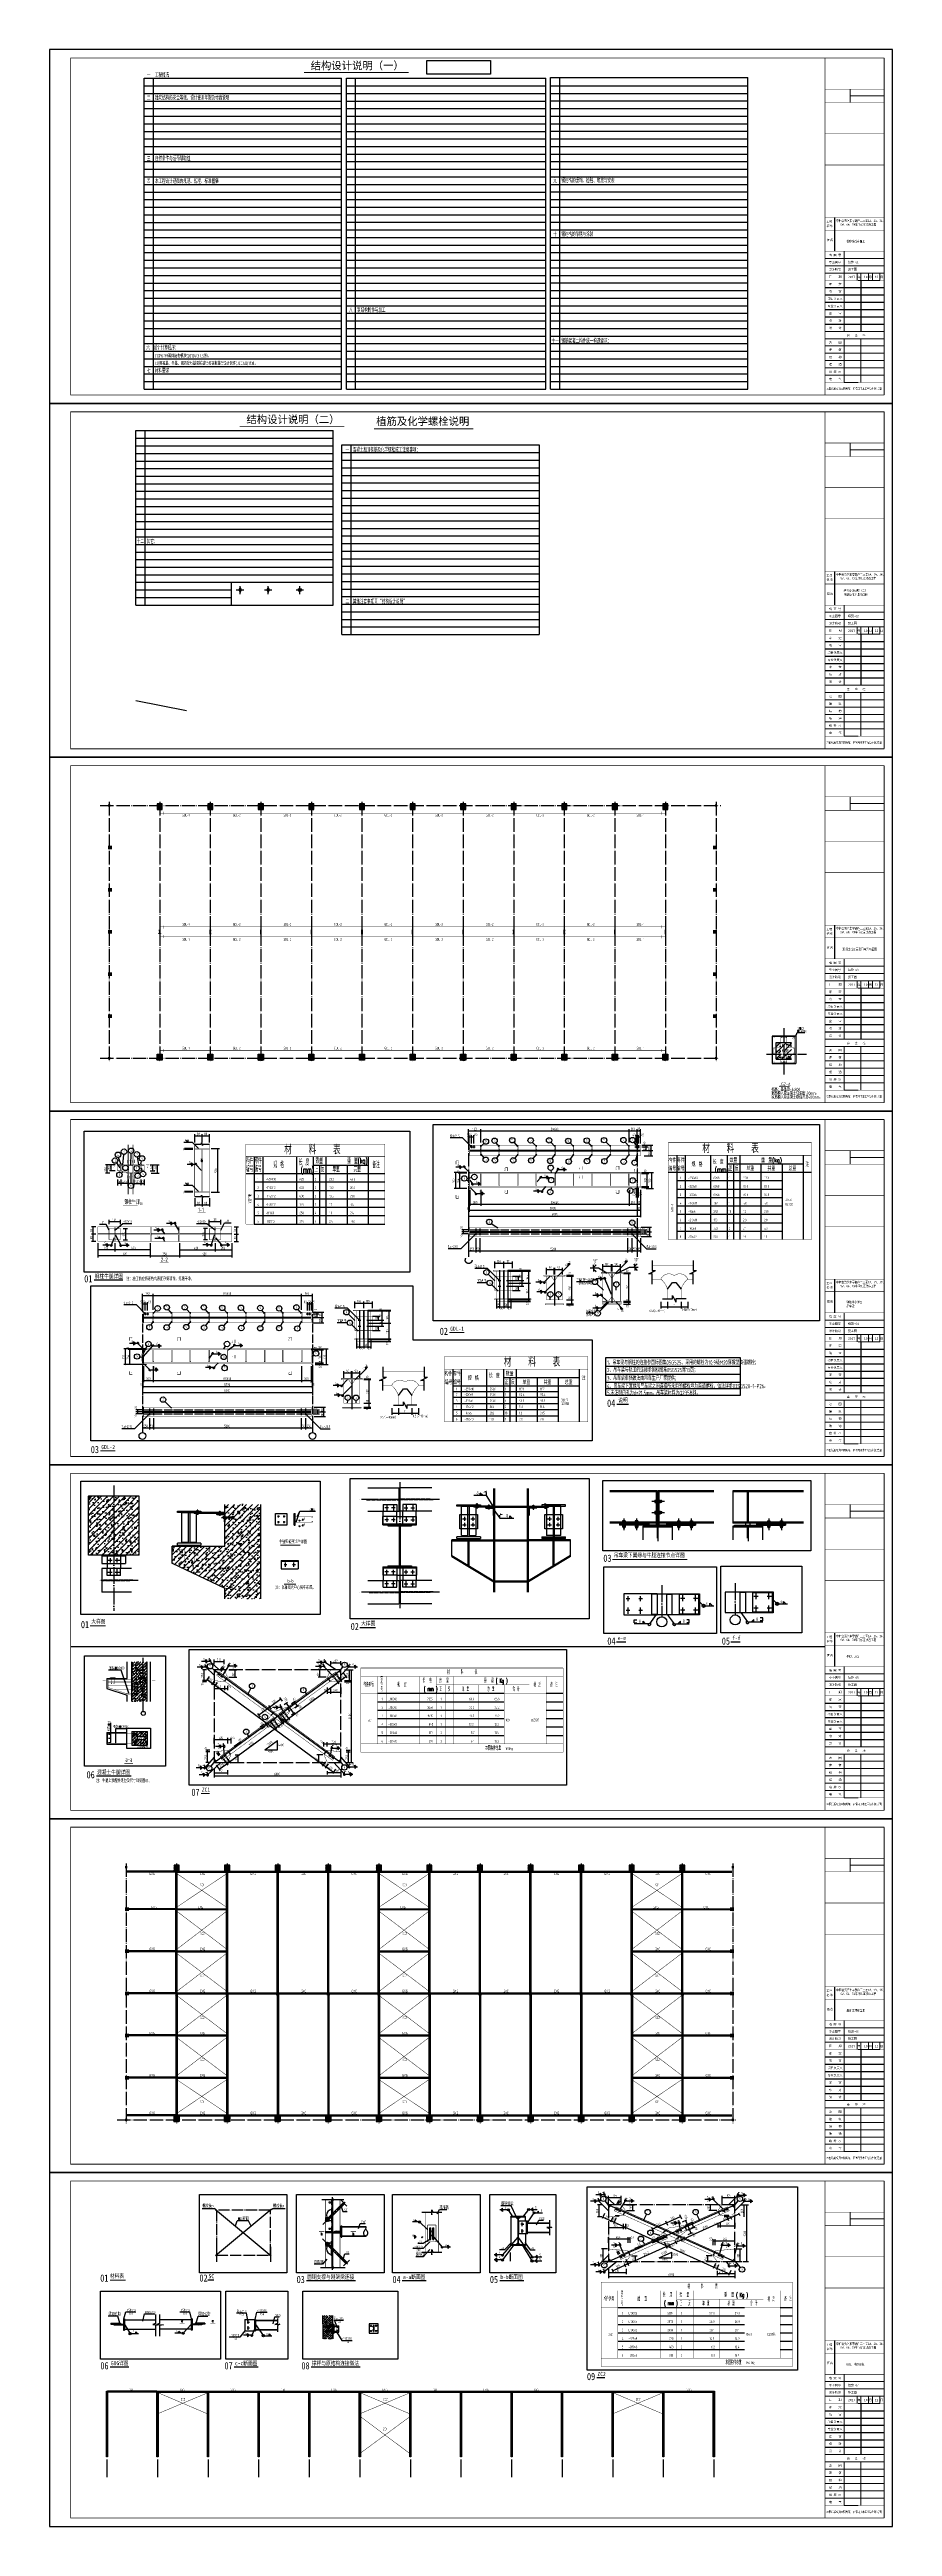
# Model space of a CAD drawing. Extents: x 10220221 to 10320221, y -710711 to -416711.
import ezdxf
from ezdxf.enums import TextEntityAlignment as Align
from ezdxf.lldxf.tags import DXFTag

# ---------------------------------------------------------------- set-up
doc = ezdxf.new("R2010")
doc.units = 0
doc.header["$LTSCALE"] = 1000
doc.header["$MEASUREMENT"] = 0
for name, pattern in [('2', [5, 1.5, -1, 1.5, -1]), ('3', [500, 300, -200]), ('34', [0]), ('5', [1.2, 0.5, -0.1, 0.5, -0.1]), ('DASHED2', [0.375, 0.25, -0.125]), ('DOTE', [2.42, 2, -0.2, 0.02, -0.2])]:
    doc.linetypes.add(name, pattern=pattern)
doc.layers.get('0').update_dxf_attribs({"color": 2})
for name, color, linetype in [('10', 253, 'Continuous'), ('100', 4, 'Continuous'), ('11', 3, 'Continuous'), ('13', 253, 'Continuous'), ('1307', 7, 'Continuous'), ('14', 2, 'Continuous'), ('180', 253, '2'), ('25', 253, 'Continuous'), ('26', 253, 'Continuous'), ('320', 2, 'Continuous'), ('330', 253, '2'), ('_0', 7, 'Continuous'), ('AXIS', 3, 'Continuous'), ('C_P_XF_', 4, 'Continuous'), ('DIM', 7, 'Continuous'), ('DIM_LEAD', 3, 'Continuous'), ('DIM_SYMB', 3, 'Continuous'), ('DOTE', 1, 'DOTE'), ('PUB_DIM', 3, 'Continuous'), ('PUB_TAB', 7, 'Continuous'), ('PUB_TEXT', 7, 'Continuous'), ('PUB_TITLE', 4, 'Continuous'), ('XX1', 7, 'Continuous'), ('ZX', 4, 'Continuous'), ('中文', 2, 'Continuous'), ('剖断线', 253, 'Continuous'), ('图名下划线', 7, 'Continuous'), ('填充图案', 7, 'Continuous'), ('尺寸标注', 253, 'Continuous'), ('尺寸线及数字', 253, 'Continuous'), ('层0', 7, 'Continuous'), ('层10', 7, 'Continuous'), ('层1003', 253, 'Continuous'), ('层1004', 253, 'Continuous'), ('层1005', 253, 'Continuous'), ('层1006', 253, 'Continuous'), ('层10102', 7, 'Continuous'), ('层180', 2, 'Continuous'), ('总说明文字', 7, 'Continuous'), ('折断线', 7, 'Continuous'), ('板洞', 253, 'Continuous'), ('柱', 2, 'Continuous'), ('柱平法箍筋', 24, 'Continuous'), ('柱涂实', 54, 'Continuous'), ('标注尺寸数字', 253, 'Continuous'), ('梁构件', 1, 'Continuous'), ('楼板负筋钢筋', 1, 'Continuous'), ('檩条', 7, 'Continuous'), ('焊缝标注', 253, 'Continuous'), ('编号标注', 253, 'Continuous'), ('螺栓孔标注', 253, 'Continuous'), ('轴线__点划线', 253, 'Continuous'), ('轴线__轴线号和轴圈', 3, 'Continuous'), ('钢板标注', 253, 'Continuous'), ('钢筋标注', 253, 'Continuous'), ('附图框', 251, 'Continuous'), ('预制板', 1, 'Continuous')]:
    doc.layers.add(name, color=color, linetype=linetype)
doc.layers.add('图签', color=130, linetype='Continuous', lineweight=20)
doc.styles.add('1', font='SIMHEI.TTF', dxfattribs={"width": 0.7, "height": 2})
doc.styles.add('_TCH_DIM', font='tssdeng.shx', dxfattribs={"width": 0.7, "height": 300, "bigfont": 'tssdchn.shx'})
doc.styles.add('BIANHAO', font='SIMHEI.TTF', dxfattribs={"width": 0.8})
doc.styles.add('FENBIAOTI', font='SIMHEI.TTF', dxfattribs={"width": 0.7, "height": 2})
doc.styles.add('GBSTYLE', font='SIMPLEX.shx', dxfattribs={"width": 0.7, "bigfont": 'HZTXT.shx'})
doc.styles.add('HZ', font='txt', dxfattribs={"width": 0.7, "height": 5, "bigfont": 'STF:宋体'})
doc.styles.get("Standard").update_dxf_attribs({"font": 'sa-rs.shx', "width": 0.8, "bigfont": 'GBCBIG.shx'})
doc.styles.add('STYLE1', font='TXT.shx', dxfattribs={"width": 0.7, "bigfont": 'FSK.shx'})
doc.styles.add('TSSD', font='tssdeng.shx', dxfattribs={"width": 0.7, "height": 300, "bigfont": 'tssdchn.shx'})
doc.styles.add('TSSD_Rein', font='Tssdeng.shx', dxfattribs={"width": 0.7, "bigfont": 'hztxt.shx'})
doc.styles.add('TUMING', font='SimSun.ttf', dxfattribs={"width": 0.8, "height": 500})
doc.styles.add('ZONGBIAOTI', font='NSimSun.ttf')
doc.styles.add('图签字', font='SimSun.ttf', dxfattribs={"height": 250})
tags = doc.linetypes.add('DASH', pattern=[0.35, 0.25, -0.1]).pattern_tags.tags
tags[6:7] = [DXFTag(74, 4), DXFTag(75, 0), DXFTag(340, '0'), DXFTag(46, 1.0), DXFTag(50, 0.0), DXFTag(44, 0.0), DXFTag(45, 0.0)]
tags[4:5] = [DXFTag(74, 4), DXFTag(75, 0), DXFTag(340, '0'), DXFTag(46, 1.0), DXFTag(50, 0.0), DXFTag(44, 0.0), DXFTag(45, 0.0)]
pattern_1 = [(45, (446419.744, -93986.096), (-53.0330086, 53.0330086), []), (50, (446419.74, -93986.1), (215.1780548, -18.8256405), [22.5, -247.5]), (355, (446419.74, -93986.1), (-41.6254, 225.65764), [18, -198]), (100.4514, (446437.68, -93987.66), (173.5528145, 206.8318626), [19.122057, -210.3426336]), (46.1842, (446419.74, -93926.1), (320.1723146, -49.655704), [33.75, -371.25]), (96.6356, (446446.43, -93930.23), (280.398812, 292.235361), [28.683086, -315.5139]), (351.1842, (446419.74, -93926.1), (280.398584, 292.23558), [27, -297]), (21, (446449.74, -93941.1), (179.0721156, -120.7856672), [22.5, -247.5]), (326, (446449.74, -93941.1), (72.9945996, 217.5450135), [18, -198]), (71.4514, (446464.67, -93951.16), (252.0667886, 96.759149), [19.122057, -210.3426336]), (37.5, (446419.744, -93986.096), (3.6479566, 99.86815615), [0, -195.6, 0, -201, 0, -198.75]), (7.5, (446419.74, -93986.1), (78.9208612, 118.3235136), [0, -114.6, 0, -191.1, 0, -75.75]), (327.5, (446352.844, -93986.096), (160.14673085, -6.7664615), [0, -75, 0, -234, 0, -310.5]), (317.5, (446322.84, -93986.1), (174.9558508, 30.0314947), [0, -97.5, 0, -155.4, 0, -220.5])]
pattern_2 = [(45, (452419.744, -93986.096), (-53.0330086, 53.0330086), []), (50, (452419.74, -93986.1), (215.1780548, -18.8256405), [22.5, -247.5]), (355, (452419.74, -93986.1), (-41.6254, 225.65764), [18, -198]), (100.4514, (452437.68, -93987.66), (173.5528145, 206.8318626), [19.122057, -210.3426336]), (46.1842, (452419.74, -93926.1), (320.1723146, -49.655704), [33.75, -371.25]), (96.6356, (452446.43, -93930.23), (280.398812, 292.235361), [28.683086, -315.5139]), (351.1842, (452419.74, -93926.1), (280.398584, 292.23558), [27, -297]), (21, (452449.74, -93941.1), (179.0721156, -120.7856672), [22.5, -247.5]), (326, (452449.74, -93941.1), (72.9945996, 217.5450135), [18, -198]), (71.4514, (452464.67, -93951.16), (252.0667886, 96.759149), [19.122057, -210.3426336]), (37.5, (452419.744, -93986.096), (3.6479566, 99.86815615), [0, -195.6, 0, -201, 0, -198.75]), (7.5, (452419.74, -93986.1), (78.9208612, 118.3235136), [0, -114.6, 0, -191.1, 0, -75.75]), (327.5, (452352.844, -93986.096), (160.14673085, -6.7664615), [0, -75, 0, -234, 0, -310.5]), (317.5, (452322.84, -93986.1), (174.9558508, 30.0314947), [0, -97.5, 0, -155.4, 0, -220.5])]
pattern_3 = [(45, (458419.744, -93986.096), (-53.0330086, 53.0330086), []), (50, (458419.74, -93986.1), (215.1780548, -18.8256405), [22.5, -247.5]), (355, (458419.74, -93986.1), (-41.6254, 225.65764), [18, -198]), (100.4514, (458437.68, -93987.66), (173.5528145, 206.8318626), [19.122057, -210.3426336]), (46.1842, (458419.74, -93926.1), (320.1723146, -49.655704), [33.75, -371.25]), (96.6356, (458446.43, -93930.23), (280.398812, 292.235361), [28.683086, -315.5139]), (351.1842, (458419.74, -93926.1), (280.398584, 292.23558), [27, -297]), (21, (458449.74, -93941.1), (179.0721156, -120.7856672), [22.5, -247.5]), (326, (458449.74, -93941.1), (72.9945996, 217.5450135), [18, -198]), (71.4514, (458464.67, -93951.16), (252.0667886, 96.759149), [19.122057, -210.3426336]), (37.5, (458419.744, -93986.096), (3.6479566, 99.86815615), [0, -195.6, 0, -201, 0, -198.75]), (7.5, (458419.74, -93986.1), (78.9208612, 118.3235136), [0, -114.6, 0, -191.1, 0, -75.75]), (327.5, (458352.844, -93986.096), (160.14673085, -6.7664615), [0, -75, 0, -234, 0, -310.5]), (317.5, (458322.84, -93986.1), (174.9558508, 30.0314947), [0, -97.5, 0, -155.4, 0, -220.5])]
pattern_4 = [(45, (464419.744, -93986.096), (-53.0330086, 53.0330086), []), (50, (464419.74, -93986.1), (215.1780548, -18.8256405), [22.5, -247.5]), (355, (464419.74, -93986.1), (-41.6254, 225.65764), [18, -198]), (100.4514, (464437.68, -93987.66), (173.5528145, 206.8318626), [19.122057, -210.3426336]), (46.1842, (464419.74, -93926.1), (320.1723146, -49.655704), [33.75, -371.25]), (96.6356, (464446.43, -93930.23), (280.398812, 292.235361), [28.683086, -315.5139]), (351.1842, (464419.74, -93926.1), (280.398584, 292.23558), [27, -297]), (21, (464449.74, -93941.1), (179.0721156, -120.7856672), [22.5, -247.5]), (326, (464449.74, -93941.1), (72.9945996, 217.5450135), [18, -198]), (71.4514, (464464.67, -93951.16), (252.0667886, 96.759149), [19.122057, -210.3426336]), (37.5, (464419.744, -93986.096), (3.6479566, 99.86815615), [0, -195.6, 0, -201, 0, -198.75]), (7.5, (464419.74, -93986.1), (78.9208612, 118.3235136), [0, -114.6, 0, -191.1, 0, -75.75]), (327.5, (464352.844, -93986.096), (160.14673085, -6.7664615), [0, -75, 0, -234, 0, -310.5]), (317.5, (464322.84, -93986.1), (174.9558508, 30.0314947), [0, -97.5, 0, -155.4, 0, -220.5])]
pattern_5 = [(45, (470419.744, -93986.096), (-53.0330086, 53.0330086), []), (50, (470419.74, -93986.1), (215.1780548, -18.8256405), [22.5, -247.5]), (355, (470419.74, -93986.1), (-41.6254, 225.65764), [18, -198]), (100.4514, (470437.68, -93987.66), (173.5528145, 206.8318626), [19.122057, -210.3426336]), (46.1842, (470419.74, -93926.1), (320.1723146, -49.655704), [33.75, -371.25]), (96.6356, (470446.43, -93930.23), (280.398812, 292.235361), [28.683086, -315.5139]), (351.1842, (470419.74, -93926.1), (280.398584, 292.23558), [27, -297]), (21, (470449.74, -93941.1), (179.0721156, -120.7856672), [22.5, -247.5]), (326, (470449.74, -93941.1), (72.9945996, 217.5450135), [18, -198]), (71.4514, (470464.67, -93951.16), (252.0667886, 96.759149), [19.122057, -210.3426336]), (37.5, (470419.744, -93986.096), (3.6479566, 99.86815615), [0, -195.6, 0, -201, 0, -198.75]), (7.5, (470419.74, -93986.1), (78.9208612, 118.3235136), [0, -114.6, 0, -191.1, 0, -75.75]), (327.5, (470352.844, -93986.096), (160.14673085, -6.7664615), [0, -75, 0, -234, 0, -310.5]), (317.5, (470322.84, -93986.1), (174.9558508, 30.0314947), [0, -97.5, 0, -155.4, 0, -220.5])]
pattern_6 = [(45, (476419.744, -93986.096), (-53.0330086, 53.0330086), []), (50, (476419.74, -93986.1), (215.1780548, -18.8256405), [22.5, -247.5]), (355, (476419.74, -93986.1), (-41.6254, 225.65764), [18, -198]), (100.4514, (476437.68, -93987.66), (173.5528145, 206.8318626), [19.122057, -210.3426336]), (46.1842, (476419.74, -93926.1), (320.1723146, -49.655704), [33.75, -371.25]), (96.6356, (476446.43, -93930.23), (280.398812, 292.235361), [28.683086, -315.5139]), (351.1842, (476419.74, -93926.1), (280.398584, 292.23558), [27, -297]), (21, (476449.74, -93941.1), (179.0721156, -120.7856672), [22.5, -247.5]), (326, (476449.74, -93941.1), (72.9945996, 217.5450135), [18, -198]), (71.4514, (476464.67, -93951.16), (252.0667886, 96.759149), [19.122057, -210.3426336]), (37.5, (476419.744, -93986.096), (3.6479566, 99.86815615), [0, -195.6, 0, -201, 0, -198.75]), (7.5, (476419.74, -93986.1), (78.9208612, 118.3235136), [0, -114.6, 0, -191.1, 0, -75.75]), (327.5, (476352.844, -93986.096), (160.14673085, -6.7664615), [0, -75, 0, -234, 0, -310.5]), (317.5, (476322.84, -93986.1), (174.9558508, 30.0314947), [0, -97.5, 0, -155.4, 0, -220.5])]
pattern_7 = [(45, (482419.744, -93986.096), (-53.0330086, 53.0330086), []), (50, (482419.74, -93986.1), (215.1780548, -18.8256405), [22.5, -247.5]), (355, (482419.74, -93986.1), (-41.6254, 225.65764), [18, -198]), (100.4514, (482437.68, -93987.66), (173.5528145, 206.8318626), [19.122057, -210.3426336]), (46.1842, (482419.74, -93926.1), (320.1723146, -49.655704), [33.75, -371.25]), (96.6356, (482446.43, -93930.23), (280.398812, 292.235361), [28.683086, -315.5139]), (351.1842, (482419.74, -93926.1), (280.398584, 292.23558), [27, -297]), (21, (482449.74, -93941.1), (179.0721156, -120.7856672), [22.5, -247.5]), (326, (482449.74, -93941.1), (72.9945996, 217.5450135), [18, -198]), (71.4514, (482464.67, -93951.16), (252.0667886, 96.759149), [19.122057, -210.3426336]), (37.5, (482419.744, -93986.096), (3.6479566, 99.86815615), [0, -195.6, 0, -201, 0, -198.75]), (7.5, (482419.74, -93986.1), (78.9208612, 118.3235136), [0, -114.6, 0, -191.1, 0, -75.75]), (327.5, (482352.844, -93986.096), (160.14673085, -6.7664615), [0, -75, 0, -234, 0, -310.5]), (317.5, (482322.84, -93986.1), (174.9558508, 30.0314947), [0, -97.5, 0, -155.4, 0, -220.5])]
pattern_8 = [(45, (488419.744, -93986.096), (-53.0330086, 53.0330086), []), (50, (488419.74, -93986.1), (215.1780548, -18.8256405), [22.5, -247.5]), (355, (488419.74, -93986.1), (-41.6254, 225.65764), [18, -198]), (100.4514, (488437.68, -93987.66), (173.5528145, 206.8318626), [19.122057, -210.3426336]), (46.1842, (488419.74, -93926.1), (320.1723146, -49.655704), [33.75, -371.25]), (96.6356, (488446.43, -93930.23), (280.398812, 292.235361), [28.683086, -315.5139]), (351.1842, (488419.74, -93926.1), (280.398584, 292.23558), [27, -297]), (21, (488449.74, -93941.1), (179.0721156, -120.7856672), [22.5, -247.5]), (326, (488449.74, -93941.1), (72.9945996, 217.5450135), [18, -198]), (71.4514, (488464.67, -93951.16), (252.0667886, 96.759149), [19.122057, -210.3426336]), (37.5, (488419.744, -93986.096), (3.6479566, 99.86815615), [0, -195.6, 0, -201, 0, -198.75]), (7.5, (488419.74, -93986.1), (78.9208612, 118.3235136), [0, -114.6, 0, -191.1, 0, -75.75]), (327.5, (488352.844, -93986.096), (160.14673085, -6.7664615), [0, -75, 0, -234, 0, -310.5]), (317.5, (488322.84, -93986.1), (174.9558508, 30.0314947), [0, -97.5, 0, -155.4, 0, -220.5])]
pattern_9 = [(45, (494419.744, -93986.096), (-53.0330086, 53.0330086), []), (50, (494419.74, -93986.1), (215.1780548, -18.8256405), [22.5, -247.5]), (355, (494419.74, -93986.1), (-41.6254, 225.65764), [18, -198]), (100.4514, (494437.68, -93987.66), (173.5528145, 206.8318626), [19.122057, -210.3426336]), (46.1842, (494419.74, -93926.1), (320.1723146, -49.655704), [33.75, -371.25]), (96.6356, (494446.43, -93930.23), (280.398812, 292.235361), [28.683086, -315.5139]), (351.1842, (494419.74, -93926.1), (280.398584, 292.23558), [27, -297]), (21, (494449.74, -93941.1), (179.0721156, -120.7856672), [22.5, -247.5]), (326, (494449.74, -93941.1), (72.9945996, 217.5450135), [18, -198]), (71.4514, (494464.67, -93951.16), (252.0667886, 96.759149), [19.122057, -210.3426336]), (37.5, (494419.744, -93986.096), (3.6479566, 99.86815615), [0, -195.6, 0, -201, 0, -198.75]), (7.5, (494419.74, -93986.1), (78.9208612, 118.3235136), [0, -114.6, 0, -191.1, 0, -75.75]), (327.5, (494352.844, -93986.096), (160.14673085, -6.7664615), [0, -75, 0, -234, 0, -310.5]), (317.5, (494322.84, -93986.1), (174.9558508, 30.0314947), [0, -97.5, 0, -155.4, 0, -220.5])]
pattern_10 = [(45, (500419.744, -93986.096), (-53.0330086, 53.0330086), []), (50, (500419.74, -93986.1), (215.1780548, -18.8256405), [22.5, -247.5]), (355, (500419.74, -93986.1), (-41.6254, 225.65764), [18, -198]), (100.4514, (500437.68, -93987.66), (173.5528145, 206.8318626), [19.122057, -210.3426336]), (46.1842, (500419.74, -93926.1), (320.1723146, -49.655704), [33.75, -371.25]), (96.6356, (500446.43, -93930.23), (280.398812, 292.235361), [28.683086, -315.5139]), (351.1842, (500419.74, -93926.1), (280.398584, 292.23558), [27, -297]), (21, (500449.74, -93941.1), (179.0721156, -120.7856672), [22.5, -247.5]), (326, (500449.74, -93941.1), (72.9945996, 217.5450135), [18, -198]), (71.4514, (500464.67, -93951.16), (252.0667886, 96.759149), [19.122057, -210.3426336]), (37.5, (500419.744, -93986.096), (3.6479566, 99.86815615), [0, -195.6, 0, -201, 0, -198.75]), (7.5, (500419.74, -93986.1), (78.9208612, 118.3235136), [0, -114.6, 0, -191.1, 0, -75.75]), (327.5, (500352.844, -93986.096), (160.14673085, -6.7664615), [0, -75, 0, -234, 0, -310.5]), (317.5, (500322.84, -93986.1), (174.9558508, 30.0314947), [0, -97.5, 0, -155.4, 0, -220.5])]
pattern_11 = [(45, (506419.744, -93986.096), (-53.0330086, 53.0330086), []), (50, (506419.74, -93986.1), (215.1780548, -18.8256405), [22.5, -247.5]), (355, (506419.74, -93986.1), (-41.6254, 225.65764), [18, -198]), (100.4514, (506437.68, -93987.66), (173.5528145, 206.8318626), [19.122057, -210.3426336]), (46.1842, (506419.74, -93926.1), (320.1723146, -49.655704), [33.75, -371.25]), (96.6356, (506446.43, -93930.23), (280.398812, 292.235361), [28.683086, -315.5139]), (351.1842, (506419.74, -93926.1), (280.398584, 292.23558), [27, -297]), (21, (506449.74, -93941.1), (179.0721156, -120.7856672), [22.5, -247.5]), (326, (506449.74, -93941.1), (72.9945996, 217.5450135), [18, -198]), (71.4514, (506464.67, -93951.16), (252.0667886, 96.759149), [19.122057, -210.3426336]), (37.5, (506419.744, -93986.096), (3.6479566, 99.86815615), [0, -195.6, 0, -201, 0, -198.75]), (7.5, (506419.74, -93986.1), (78.9208612, 118.3235136), [0, -114.6, 0, -191.1, 0, -75.75]), (327.5, (506352.844, -93986.096), (160.14673085, -6.7664615), [0, -75, 0, -234, 0, -310.5]), (317.5, (506322.84, -93986.1), (174.9558508, 30.0314947), [0, -97.5, 0, -155.4, 0, -220.5])]
pattern_12 = [(45, (444418, 32013.904), (-53.0330086, 53.0330086), []), (50, (444418, 32013.9), (215.1780548, -18.8256405), [22.5, -247.5]), (355, (444418, 32013.9), (-41.6254, 225.65764), [18, -198]), (100.4514, (444435.93, 32012.34), (173.5528145, 206.8318626), [19.122057, -210.3426336]), (46.1842, (444418, 32073.9), (320.1723146, -49.655704), [33.75, -371.25]), (96.6356, (444444.68, 32069.77), (280.398812, 292.235361), [28.683086, -315.5139]), (351.1842, (444418, 32073.9), (280.398584, 292.23558), [27, -297]), (21, (444448, 32058.9), (179.0721156, -120.7856672), [22.5, -247.5]), (326, (444448, 32058.9), (72.9945996, 217.5450135), [18, -198]), (71.4514, (444462.92, 32048.84), (252.0667886, 96.759149), [19.122057, -210.3426336]), (37.5, (444418, 32013.904), (3.6479566, 99.86815615), [0, -195.6, 0, -201, 0, -198.75]), (7.5, (444418, 32013.9), (78.9208612, 118.3235136), [0, -114.6, 0, -191.1, 0, -75.75]), (327.5, (444351.1, 32013.904), (160.14673085, -6.7664615), [0, -75, 0, -234, 0, -310.5]), (317.5, (444321.1, 32013.9), (174.9558508, 30.0314947), [0, -97.5, 0, -155.4, 0, -220.5])]
pattern_13 = [(45, (450418, 32013.904), (-53.0330086, 53.0330086), []), (50, (450418, 32013.9), (215.1780548, -18.8256405), [22.5, -247.5]), (355, (450418, 32013.9), (-41.6254, 225.65764), [18, -198]), (100.4514, (450435.93, 32012.34), (173.5528145, 206.8318626), [19.122057, -210.3426336]), (46.1842, (450418, 32073.9), (320.1723146, -49.655704), [33.75, -371.25]), (96.6356, (450444.68, 32069.77), (280.398812, 292.235361), [28.683086, -315.5139]), (351.1842, (450418, 32073.9), (280.398584, 292.23558), [27, -297]), (21, (450448, 32058.9), (179.0721156, -120.7856672), [22.5, -247.5]), (326, (450448, 32058.9), (72.9945996, 217.5450135), [18, -198]), (71.4514, (450462.92, 32048.84), (252.0667886, 96.759149), [19.122057, -210.3426336]), (37.5, (450418, 32013.904), (3.6479566, 99.86815615), [0, -195.6, 0, -201, 0, -198.75]), (7.5, (450418, 32013.9), (78.9208612, 118.3235136), [0, -114.6, 0, -191.1, 0, -75.75]), (327.5, (450351.1, 32013.904), (160.14673085, -6.7664615), [0, -75, 0, -234, 0, -310.5]), (317.5, (450321.1, 32013.9), (174.9558508, 30.0314947), [0, -97.5, 0, -155.4, 0, -220.5])]
pattern_14 = [(45, (456418, 32013.904), (-53.0330086, 53.0330086), []), (50, (456418, 32013.9), (215.1780548, -18.8256405), [22.5, -247.5]), (355, (456418, 32013.9), (-41.6254, 225.65764), [18, -198]), (100.4514, (456435.93, 32012.34), (173.5528145, 206.8318626), [19.122057, -210.3426336]), (46.1842, (456418, 32073.9), (320.1723146, -49.655704), [33.75, -371.25]), (96.6356, (456444.68, 32069.77), (280.398812, 292.235361), [28.683086, -315.5139]), (351.1842, (456418, 32073.9), (280.398584, 292.23558), [27, -297]), (21, (456448, 32058.9), (179.0721156, -120.7856672), [22.5, -247.5]), (326, (456448, 32058.9), (72.9945996, 217.5450135), [18, -198]), (71.4514, (456462.92, 32048.84), (252.0667886, 96.759149), [19.122057, -210.3426336]), (37.5, (456418, 32013.904), (3.6479566, 99.86815615), [0, -195.6, 0, -201, 0, -198.75]), (7.5, (456418, 32013.9), (78.9208612, 118.3235136), [0, -114.6, 0, -191.1, 0, -75.75]), (327.5, (456351.1, 32013.904), (160.14673085, -6.7664615), [0, -75, 0, -234, 0, -310.5]), (317.5, (456321.1, 32013.9), (174.9558508, 30.0314947), [0, -97.5, 0, -155.4, 0, -220.5])]
pattern_15 = [(45, (462418, 32013.904), (-53.0330086, 53.0330086), []), (50, (462418, 32013.9), (215.1780548, -18.8256405), [22.5, -247.5]), (355, (462418, 32013.9), (-41.6254, 225.65764), [18, -198]), (100.4514, (462435.93, 32012.34), (173.5528145, 206.8318626), [19.122057, -210.3426336]), (46.1842, (462418, 32073.9), (320.1723146, -49.655704), [33.75, -371.25]), (96.6356, (462444.68, 32069.77), (280.398812, 292.235361), [28.683086, -315.5139]), (351.1842, (462418, 32073.9), (280.398584, 292.23558), [27, -297]), (21, (462448, 32058.9), (179.0721156, -120.7856672), [22.5, -247.5]), (326, (462448, 32058.9), (72.9945996, 217.5450135), [18, -198]), (71.4514, (462462.92, 32048.84), (252.0667886, 96.759149), [19.122057, -210.3426336]), (37.5, (462418, 32013.904), (3.6479566, 99.86815615), [0, -195.6, 0, -201, 0, -198.75]), (7.5, (462418, 32013.9), (78.9208612, 118.3235136), [0, -114.6, 0, -191.1, 0, -75.75]), (327.5, (462351.1, 32013.904), (160.14673085, -6.7664615), [0, -75, 0, -234, 0, -310.5]), (317.5, (462321.1, 32013.9), (174.9558508, 30.0314947), [0, -97.5, 0, -155.4, 0, -220.5])]
pattern_16 = [(45, (468418, 32013.904), (-53.0330086, 53.0330086), []), (50, (468418, 32013.9), (215.1780548, -18.8256405), [22.5, -247.5]), (355, (468418, 32013.9), (-41.6254, 225.65764), [18, -198]), (100.4514, (468435.93, 32012.34), (173.5528145, 206.8318626), [19.122057, -210.3426336]), (46.1842, (468418, 32073.9), (320.1723146, -49.655704), [33.75, -371.25]), (96.6356, (468444.68, 32069.77), (280.398812, 292.235361), [28.683086, -315.5139]), (351.1842, (468418, 32073.9), (280.398584, 292.23558), [27, -297]), (21, (468448, 32058.9), (179.0721156, -120.7856672), [22.5, -247.5]), (326, (468448, 32058.9), (72.9945996, 217.5450135), [18, -198]), (71.4514, (468462.92, 32048.84), (252.0667886, 96.759149), [19.122057, -210.3426336]), (37.5, (468418, 32013.904), (3.6479566, 99.86815615), [0, -195.6, 0, -201, 0, -198.75]), (7.5, (468418, 32013.9), (78.9208612, 118.3235136), [0, -114.6, 0, -191.1, 0, -75.75]), (327.5, (468351.1, 32013.904), (160.14673085, -6.7664615), [0, -75, 0, -234, 0, -310.5]), (317.5, (468321.1, 32013.9), (174.9558508, 30.0314947), [0, -97.5, 0, -155.4, 0, -220.5])]
pattern_17 = [(45, (474418, 32013.904), (-53.0330086, 53.0330086), []), (50, (474418, 32013.9), (215.1780548, -18.8256405), [22.5, -247.5]), (355, (474418, 32013.9), (-41.6254, 225.65764), [18, -198]), (100.4514, (474435.93, 32012.34), (173.5528145, 206.8318626), [19.122057, -210.3426336]), (46.1842, (474418, 32073.9), (320.1723146, -49.655704), [33.75, -371.25]), (96.6356, (474444.68, 32069.77), (280.398812, 292.235361), [28.683086, -315.5139]), (351.1842, (474418, 32073.9), (280.398584, 292.23558), [27, -297]), (21, (474448, 32058.9), (179.0721156, -120.7856672), [22.5, -247.5]), (326, (474448, 32058.9), (72.9945996, 217.5450135), [18, -198]), (71.4514, (474462.92, 32048.84), (252.0667886, 96.759149), [19.122057, -210.3426336]), (37.5, (474418, 32013.904), (3.6479566, 99.86815615), [0, -195.6, 0, -201, 0, -198.75]), (7.5, (474418, 32013.9), (78.9208612, 118.3235136), [0, -114.6, 0, -191.1, 0, -75.75]), (327.5, (474351.1, 32013.904), (160.14673085, -6.7664615), [0, -75, 0, -234, 0, -310.5]), (317.5, (474321.1, 32013.9), (174.9558508, 30.0314947), [0, -97.5, 0, -155.4, 0, -220.5])]
pattern_18 = [(45, (480418, 32013.904), (-53.0330086, 53.0330086), []), (50, (480418, 32013.9), (215.1780548, -18.8256405), [22.5, -247.5]), (355, (480418, 32013.9), (-41.6254, 225.65764), [18, -198]), (100.4514, (480435.93, 32012.34), (173.5528145, 206.8318626), [19.122057, -210.3426336]), (46.1842, (480418, 32073.9), (320.1723146, -49.655704), [33.75, -371.25]), (96.6356, (480444.68, 32069.77), (280.398812, 292.235361), [28.683086, -315.5139]), (351.1842, (480418, 32073.9), (280.398584, 292.23558), [27, -297]), (21, (480448, 32058.9), (179.0721156, -120.7856672), [22.5, -247.5]), (326, (480448, 32058.9), (72.9945996, 217.5450135), [18, -198]), (71.4514, (480462.92, 32048.84), (252.0667886, 96.759149), [19.122057, -210.3426336]), (37.5, (480418, 32013.904), (3.6479566, 99.86815615), [0, -195.6, 0, -201, 0, -198.75]), (7.5, (480418, 32013.9), (78.9208612, 118.3235136), [0, -114.6, 0, -191.1, 0, -75.75]), (327.5, (480351.1, 32013.904), (160.14673085, -6.7664615), [0, -75, 0, -234, 0, -310.5]), (317.5, (480321.1, 32013.9), (174.9558508, 30.0314947), [0, -97.5, 0, -155.4, 0, -220.5])]
pattern_19 = [(45, (486418, 32013.904), (-53.0330086, 53.0330086), []), (50, (486418, 32013.9), (215.1780548, -18.8256405), [22.5, -247.5]), (355, (486418, 32013.9), (-41.6254, 225.65764), [18, -198]), (100.4514, (486435.93, 32012.34), (173.5528145, 206.8318626), [19.122057, -210.3426336]), (46.1842, (486418, 32073.9), (320.1723146, -49.655704), [33.75, -371.25]), (96.6356, (486444.68, 32069.77), (280.398812, 292.235361), [28.683086, -315.5139]), (351.1842, (486418, 32073.9), (280.398584, 292.23558), [27, -297]), (21, (486448, 32058.9), (179.0721156, -120.7856672), [22.5, -247.5]), (326, (486448, 32058.9), (72.9945996, 217.5450135), [18, -198]), (71.4514, (486462.92, 32048.84), (252.0667886, 96.759149), [19.122057, -210.3426336]), (37.5, (486418, 32013.904), (3.6479566, 99.86815615), [0, -195.6, 0, -201, 0, -198.75]), (7.5, (486418, 32013.9), (78.9208612, 118.3235136), [0, -114.6, 0, -191.1, 0, -75.75]), (327.5, (486351.1, 32013.904), (160.14673085, -6.7664615), [0, -75, 0, -234, 0, -310.5]), (317.5, (486321.1, 32013.9), (174.9558508, 30.0314947), [0, -97.5, 0, -155.4, 0, -220.5])]
pattern_20 = [(45, (492418, 32013.904), (-53.0330086, 53.0330086), []), (50, (492418, 32013.9), (215.1780548, -18.8256405), [22.5, -247.5]), (355, (492418, 32013.9), (-41.6254, 225.65764), [18, -198]), (100.4514, (492435.93, 32012.34), (173.5528145, 206.8318626), [19.122057, -210.3426336]), (46.1842, (492418, 32073.9), (320.1723146, -49.655704), [33.75, -371.25]), (96.6356, (492444.68, 32069.77), (280.398812, 292.235361), [28.683086, -315.5139]), (351.1842, (492418, 32073.9), (280.398584, 292.23558), [27, -297]), (21, (492448, 32058.9), (179.0721156, -120.7856672), [22.5, -247.5]), (326, (492448, 32058.9), (72.9945996, 217.5450135), [18, -198]), (71.4514, (492462.92, 32048.84), (252.0667886, 96.759149), [19.122057, -210.3426336]), (37.5, (492418, 32013.904), (3.6479566, 99.86815615), [0, -195.6, 0, -201, 0, -198.75]), (7.5, (492418, 32013.9), (78.9208612, 118.3235136), [0, -114.6, 0, -191.1, 0, -75.75]), (327.5, (492351.1, 32013.904), (160.14673085, -6.7664615), [0, -75, 0, -234, 0, -310.5]), (317.5, (492321.1, 32013.9), (174.9558508, 30.0314947), [0, -97.5, 0, -155.4, 0, -220.5])]
pattern_21 = [(45, (498418, 32013.904), (-53.0330086, 53.0330086), []), (50, (498418, 32013.9), (215.1780548, -18.8256405), [22.5, -247.5]), (355, (498418, 32013.9), (-41.6254, 225.65764), [18, -198]), (100.4514, (498435.93, 32012.34), (173.5528145, 206.8318626), [19.122057, -210.3426336]), (46.1842, (498418, 32073.9), (320.1723146, -49.655704), [33.75, -371.25]), (96.6356, (498444.68, 32069.77), (280.398812, 292.235361), [28.683086, -315.5139]), (351.1842, (498418, 32073.9), (280.398584, 292.23558), [27, -297]), (21, (498448, 32058.9), (179.0721156, -120.7856672), [22.5, -247.5]), (326, (498448, 32058.9), (72.9945996, 217.5450135), [18, -198]), (71.4514, (498462.92, 32048.84), (252.0667886, 96.759149), [19.122057, -210.3426336]), (37.5, (498418, 32013.904), (3.6479566, 99.86815615), [0, -195.6, 0, -201, 0, -198.75]), (7.5, (498418, 32013.9), (78.9208612, 118.3235136), [0, -114.6, 0, -191.1, 0, -75.75]), (327.5, (498351.1, 32013.904), (160.14673085, -6.7664615), [0, -75, 0, -234, 0, -310.5]), (317.5, (498321.1, 32013.9), (174.9558508, 30.0314947), [0, -97.5, 0, -155.4, 0, -220.5])]
pattern_22 = [(45, (504418, 32013.904), (-53.0330086, 53.0330086), []), (50, (504418, 32013.9), (215.1780548, -18.8256405), [22.5, -247.5]), (355, (504418, 32013.9), (-41.6254, 225.65764), [18, -198]), (100.4514, (504435.93, 32012.34), (173.5528145, 206.8318626), [19.122057, -210.3426336]), (46.1842, (504418, 32073.9), (320.1723146, -49.655704), [33.75, -371.25]), (96.6356, (504444.68, 32069.77), (280.398812, 292.235361), [28.683086, -315.5139]), (351.1842, (504418, 32073.9), (280.398584, 292.23558), [27, -297]), (21, (504448, 32058.9), (179.0721156, -120.7856672), [22.5, -247.5]), (326, (504448, 32058.9), (72.9945996, 217.5450135), [18, -198]), (71.4514, (504462.92, 32048.84), (252.0667886, 96.759149), [19.122057, -210.3426336]), (37.5, (504418, 32013.904), (3.6479566, 99.86815615), [0, -195.6, 0, -201, 0, -198.75]), (7.5, (504418, 32013.9), (78.9208612, 118.3235136), [0, -114.6, 0, -191.1, 0, -75.75]), (327.5, (504351.1, 32013.904), (160.14673085, -6.7664615), [0, -75, 0, -234, 0, -310.5]), (317.5, (504321.1, 32013.9), (174.9558508, 30.0314947), [0, -97.5, 0, -155.4, 0, -220.5])]

# ---------------------------------------------------------------- blocks, each defined once
blk = doc.blocks.new('*U12')
at = {"layer": 'C_P_XF_', "ltscale": 0.5}
for p, q in [((-75, 160), (-75, 14670)), ((75, 160), (75, 14670)), ((-75, -190), (-75, -14670)), ((75, -190), (75, -14670))]:
    blk.add_line(p, q, dxfattribs=at)
at = {"layer": 'C_P_XF_', "linetype": 'DASH', "ltscale": 0.5}
for p, q in [((-4, 160), (-4, 14670)), ((4, 160), (4, 14670)), ((-4, -190), (-4, -14670)), ((4, -190), (4, -14670))]:
    blk.add_line(p, q, dxfattribs=at)
blk = doc.blocks.new('*U13')
at = {"color": 0, "linetype": 'ByBlock', "lineweight": -2, "transparency": 16777216}
blk.add_blockref('*U12', (0, 0), dxfattribs=at)
blk = doc.blocks.new('*U14')
at = {"layer": 'C_P_XF_', "ltscale": 0.5}
for p, q in [((-75, 160), (-75, 14670)), ((75, 160), (75, 14670)), ((-75, -190), (-75, -14670)), ((75, -190), (75, -14670))]:
    blk.add_line(p, q, dxfattribs=at)
at = {"layer": 'C_P_XF_', "linetype": 'DASH', "ltscale": 0.5}
for p, q in [((-4, 160), (-4, 14670)), ((4, 160), (4, 14670)), ((-4, -190), (-4, -14670)), ((4, -190), (4, -14670))]:
    blk.add_line(p, q, dxfattribs=at)
blk = doc.blocks.new('*U15')
at = {"color": 0, "linetype": 'ByBlock', "lineweight": -2, "transparency": 16777216}
blk.add_blockref('*U14', (0, 0), dxfattribs=at)
blk = doc.blocks.new('*U16')
at = {"layer": 'C_P_XF_', "ltscale": 0.5}
for p, q in [((-75, 160), (-75, 14670)), ((75, 160), (75, 14670)), ((-75, -190), (-75, -14670)), ((75, -190), (75, -14670))]:
    blk.add_line(p, q, dxfattribs=at)
at = {"layer": 'C_P_XF_', "linetype": 'DASH', "ltscale": 0.5}
for p, q in [((-4, 160), (-4, 14670)), ((4, 160), (4, 14670)), ((-4, -190), (-4, -14670)), ((4, -190), (4, -14670))]:
    blk.add_line(p, q, dxfattribs=at)
blk = doc.blocks.new('*U17')
at = {"color": 0, "linetype": 'ByBlock', "lineweight": -2, "transparency": 16777216}
blk.add_blockref('*U16', (0, 0), dxfattribs=at)
blk = doc.blocks.new('*U18')
at = {"layer": 'C_P_XF_', "ltscale": 0.5}
for p, q in [((-75, 160), (-75, 14670)), ((75, 160), (75, 14670)), ((-75, -190), (-75, -14670)), ((75, -190), (75, -14670))]:
    blk.add_line(p, q, dxfattribs=at)
at = {"layer": 'C_P_XF_', "linetype": 'DASH', "ltscale": 0.5}
for p, q in [((-4, 160), (-4, 14670)), ((4, 160), (4, 14670)), ((-4, -190), (-4, -14670)), ((4, -190), (4, -14670))]:
    blk.add_line(p, q, dxfattribs=at)
blk = doc.blocks.new('*U19')
at = {"color": 0, "linetype": 'ByBlock', "lineweight": -2, "transparency": 16777216}
blk.add_blockref('*U18', (0, 0), dxfattribs=at)
blk = doc.blocks.new('*U20')
at = {"layer": 'C_P_XF_', "ltscale": 0.5}
for p, q in [((-75, 160), (-75, 14670)), ((75, 160), (75, 14670)), ((-75, -190), (-75, -14670)), ((75, -190), (75, -14670))]:
    blk.add_line(p, q, dxfattribs=at)
at = {"layer": 'C_P_XF_', "linetype": 'DASH', "ltscale": 0.5}
for p, q in [((-4, 160), (-4, 14670)), ((4, 160), (4, 14670)), ((-4, -190), (-4, -14670)), ((4, -190), (4, -14670))]:
    blk.add_line(p, q, dxfattribs=at)
blk = doc.blocks.new('*U21')
at = {"color": 0, "linetype": 'ByBlock', "lineweight": -2, "transparency": 16777216}
blk.add_blockref('*U20', (0, 0), dxfattribs=at)
blk = doc.blocks.new('*U22')
at = {"layer": 'C_P_XF_', "ltscale": 0.5}
for p, q in [((-75, 160), (-75, 14670)), ((75, 160), (75, 14670)), ((-75, -190), (-75, -14670)), ((75, -190), (75, -14670))]:
    blk.add_line(p, q, dxfattribs=at)
at = {"layer": 'C_P_XF_', "linetype": 'DASH', "ltscale": 0.5}
for p, q in [((-4, 160), (-4, 14670)), ((4, 160), (4, 14670)), ((-4, -190), (-4, -14670)), ((4, -190), (4, -14670))]:
    blk.add_line(p, q, dxfattribs=at)
blk = doc.blocks.new('*U23')
at = {"color": 0, "linetype": 'ByBlock', "lineweight": -2, "transparency": 16777216}
blk.add_blockref('*U22', (0, 0), dxfattribs=at)
blk = doc.blocks.new('*U24')
at = {"layer": 'C_P_XF_', "ltscale": 0.5}
for p, q in [((-75, 160), (-75, 14670)), ((75, 160), (75, 14670)), ((-75, -190), (-75, -14670)), ((75, -190), (75, -14670))]:
    blk.add_line(p, q, dxfattribs=at)
at = {"layer": 'C_P_XF_', "linetype": 'DASH', "ltscale": 0.5}
for p, q in [((-4, 160), (-4, 14670)), ((4, 160), (4, 14670)), ((-4, -190), (-4, -14670)), ((4, -190), (4, -14670))]:
    blk.add_line(p, q, dxfattribs=at)
blk = doc.blocks.new('*U25')
at = {"color": 0, "linetype": 'ByBlock', "lineweight": -2, "transparency": 16777216}
blk.add_blockref('*U24', (0, 0), dxfattribs=at)
blk = doc.blocks.new('*U26')
at = {"layer": 'C_P_XF_', "ltscale": 0.5}
for p, q in [((-75, 160), (-75, 14670)), ((75, 160), (75, 14670)), ((-75, -190), (-75, -14670)), ((75, -190), (75, -14670))]:
    blk.add_line(p, q, dxfattribs=at)
at = {"layer": 'C_P_XF_', "linetype": 'DASH', "ltscale": 0.5}
for p, q in [((-4, 160), (-4, 14670)), ((4, 160), (4, 14670)), ((-4, -190), (-4, -14670)), ((4, -190), (4, -14670))]:
    blk.add_line(p, q, dxfattribs=at)
blk = doc.blocks.new('*U27')
at = {"color": 0, "linetype": 'ByBlock', "lineweight": -2, "transparency": 16777216}
blk.add_blockref('*U26', (0, 0), dxfattribs=at)
blk = doc.blocks.new('*U28')
at = {"layer": 'C_P_XF_', "ltscale": 0.5}
for p, q in [((-75, 160), (-75, 14670)), ((75, 160), (75, 14670)), ((-75, -190), (-75, -14670)), ((75, -190), (75, -14670))]:
    blk.add_line(p, q, dxfattribs=at)
at = {"layer": 'C_P_XF_', "linetype": 'DASH', "ltscale": 0.5}
for p, q in [((-4, 160), (-4, 14670)), ((4, 160), (4, 14670)), ((-4, -190), (-4, -14670)), ((4, -190), (4, -14670))]:
    blk.add_line(p, q, dxfattribs=at)
blk = doc.blocks.new('*U29')
at = {"color": 0, "linetype": 'ByBlock', "lineweight": -2, "transparency": 16777216}
blk.add_blockref('*U28', (0, 0), dxfattribs=at)
blk = doc.blocks.new('*U30')
at = {"layer": 'C_P_XF_', "ltscale": 0.5}
for p, q in [((-75, 160), (-75, 14670)), ((75, 160), (75, 14670)), ((-75, -190), (-75, -14670)), ((75, -190), (75, -14670))]:
    blk.add_line(p, q, dxfattribs=at)
at = {"layer": 'C_P_XF_', "linetype": 'DASH', "ltscale": 0.5}
for p, q in [((-4, 160), (-4, 14670)), ((4, 160), (4, 14670)), ((-4, -190), (-4, -14670)), ((4, -190), (4, -14670))]:
    blk.add_line(p, q, dxfattribs=at)
blk = doc.blocks.new('*U31')
at = {"color": 0, "linetype": 'ByBlock', "lineweight": -2, "transparency": 16777216}
blk.add_blockref('*U30', (0, 0), dxfattribs=at)
blk = doc.blocks.new('$titleblk$00000195')
at = {"color": 4}
for p, q in [((-58.6, 210.6), (-58.6, 170.6)), ((-70, 127.4), (0, 127.4)), ((-70, 118.7), (0, 118.7)), ((-27.3, 136), (-27.3, 75.5)), ((-70, 110.1), (0, 110.1)), ((-70, 101.4), (0, 101.4)), ((-70, 92.8), (0, 92.8)), ((-70, 84.1), (0, 84.1))]:
    blk.add_line(p, q, dxfattribs=at)
at = {"color": 4, "const_width": 0.5}
blk.add_lwpolyline([(0, 310), (-70, 310)], dxfattribs=at)
at = {"layer": '图签', "color": 4}
for p, q in [((-40, 363), (-40, 347)), ((0, 355), (-40, 355)), ((-70, 162), (0, 162)), ((0, 153.3), (-70, 153.3)), ((-70, 144.7), (0, 144.7)), ((-52.3, 144.7), (-4.8, 144.7)), ((-47.3, 136), (-47.3, 144.7)), ((-47.3, 75.5), (-47.3, 136)), ((-31.9, 144.7), (-31.9, 136)), ((-4.8, 136), (-30.7, 136)), ((-27.3, 144.7), (-27.3, 136)), ((-27.3, 136), (-27.3, 75.5)), ((-18.5, 144.7), (-18.5, 136)), ((-13.8, 144.7), (-13.8, 136)), ((-4.8, 144.7), (-4.8, 136)), ((-4.8, 144.7), (-4.8, 136)), ((-70, 75.5), (0, 75.5)), ((-70, 66.8), (0, 66.8)), ((-30.7, 75.5), (-52.3, 75.5)), ((-47.3, 14.9), (-47.3, 66.8)), ((-47.3, 66.8), (-30.7, 66.8)), ((-27.3, 66.8), (-27.3, 14.9)), ((-27.3, 66.8), (-27.3, 14.9)), ((-70, 58.2), (0, 58.2)), ((-70, 49.5), (0, 49.5)), ((-70, 40.9), (0, 40.9)), ((-70, 32.2), (0, 32.2)), ((-70, 23.6), (0, 23.6)), ((-30.7, 14.9), (-47.3, 14.9))]:
    blk.add_line(p, q, dxfattribs=at)
at = {"layer": '图签'}
blk.add_line((-47.3, 136), (-47.3, 170.6), dxfattribs=at)
at = {"layer": '图签', "color": 4, "const_width": 0.8}
blk.add_lwpolyline([(-70, 400), (0, 400), (0, 0), (-70, 0), (-70, 400)], close=True, dxfattribs=at)
at = {"layer": '图签', "color": 4}
for points, const_width in [([(0, 0), (0, 400)], 1.2), ([(0, 363), (-70, 363)], 0.5), ([(0, 347), (-70, 347)], 0.5), ([(0, 273), (-70, 273)], 0.5), ([(0, 210.6), (-70, 210.6)], 0.5), ([(0, 195.6), (-70, 195.6)], 0.5), ([(0, 170.6), (-70, 170.6)], 0.5), ([(0, 136), (-70, 136)], 0.5), ([(-70, 75.5), (0, 75.5)], 0.5), ([(-70, 75.5), (0, 75.5)], 0.5), ([(-70, 14.9), (0, 14.9)], 0.5)]:
    blk.add_lwpolyline(points, dxfattribs=dict(at, const_width=const_width))
at = {"linetype": 'Continuous', "style": '图签字'}
for s, p in [('工程', (-68.4, 204.5)), ('名称', (-68.1, 199.4)), ('图名', (-67.5, 182.8)), ('档 案 号', (-65.3, 164.8)), ('设计阶段', (-65.3, 147.8)), ('专业图号', (-65.3, 156.3)), ('审    定', (-65.3, 130.2)), ('院    审', (-65.3, 121.5)), ('日    期', (-65.3, 139.1)), ('年', (-31.5, 138.8)), ('月', (-18, 138.8)), ('日', (-4.6, 138.8)), ('项目负责人', (-66.8, 112.9)), ('专业负责人', (-66.8, 104.2)), ('校    对', (-65.3, 86.9)), ('室    审', (-65.3, 95.6)), ('设    计', (-65.3, 78.3)), ('总    图', (-65.3, 61)), ('会   签   栏', (-44.1, 69.5)), ('建    筑', (-65.3, 52.3)), ('结    构', (-65.3, 43.7)), ('暖    通', (-65.3, 35)), ('给 排 水', (-65.3, 26.4)), ('电    气', (-65.3, 17.7))]:
    blk.add_text(s, height=2.5, dxfattribs=at).set_placement(p)
at = {"color": 1, "linetype": 'Continuous', "style": '图签字', "width": 0.75}
blk.add_text('本图纸版权归本院所有，不得用于本工程以外的范围', height=2.7, dxfattribs=at).set_placement((-68.3, 6))
at = {"layer": 'PUB_DIM', "color": 1, "linetype": 'ByBlock', "style": '图签字'}
for s, width, p in [('中韩合资汽车零部件工业园1#、2#、3#、', 0.8, (-56.7, 205.4)), ('5#、6#、7#车间加固改造工程', 0.8, (-51.6, 200.9)), ('2017', 0.9, (-42.7, 138.7)), ('10', 0.9, (-23.7, 138.7)), ('12', 0.9, (-10.9, 138.7))]:
    blk.add_text(s, height=2.8, dxfattribs=dict(at, width=width)).set_placement(p)
at = {"layer": 'PUB_DIM', "linetype": 'ByBlock', "style": '图签字', "width": 0.9}
for s, p in [('结施-', (-42.8, 156.4)), ('施工图', (-42.8, 147.8))]:
    blk.add_text(s, height=2.8, dxfattribs=at).set_placement(p)
blk = doc.blocks.new('sc1')
at = {"layer": 'AXIS'}
for p, q in [((466708, -29337), (466708, -32017)), ((476308, -29337), (476308, -32017))]:
    blk.add_line(p, q, dxfattribs=at)
at = {"layer": 'DIM_LEAD'}
for p, q in [((464170, -22483, 0), (466329, -22483, 0)), ((466567, -22704), (466329, -22483, 0)), ((470099, -25626, 0), (470409, -24716)), ((472402, -24716), (470409, -24716)), ((470409, -24716), (470409, -24716)), ((472869, -25666, 0), (472402, -24716)), ((476470, -22709), (476750, -22483, 0)), ((476750, -22483, 0), (478956, -22483, 0))]:
    blk.add_line(p, q, dxfattribs=at)
at = {"layer": '层1006'}
for q in [(466538, -22664), (466539, -22664)]:
    blk.add_line((466708, -22833), q, dxfattribs=at)
at = {"layer": '层1006', "const_width": 5.98}
blk.add_lwpolyline([(466711, -22833, 1), (466705, -22833, 1), (466711, -22833, 1)], format="xyb", dxfattribs=at)
blk.add_lwpolyline([(466711, -22833, 1), (466705, -22833, 1), (466711, -22833, 1)], format="xyb", dxfattribs=at)
at = {"layer": '层180', "color": 2, "linetype": '3'}
for p, q in [((476450, -22704), (466567, -30938)), ((466567, -22704), (476450, -30938)), ((466567, -30938), (466567, -30938))]:
    blk.add_line(p, q, dxfattribs=at)
at = {"layer": '层180', "color": 2, "linetype": 'DOTE'}
for p, q in [((466708, -22833), (466708, -30808)), ((476308, -22833), (466708, -22833)), ((476308, -30808), (476308, -22833)), ((466708, -30808), (476308, -30808))]:
    blk.add_line(p, q, dxfattribs=at)
at = {"layer": '层180', "const_width": 27}
for points in [[(466557, -30926), (476439, -22692)], [(466556, -22716), (476438, -30949)], [(476461, -22716), (466577, -30950)], [(476461, -30927), (466577, -22692)], [(466557, -30926), (466557, -30926)], [(466577, -30950), (466577, -30950)]]:
    blk.add_lwpolyline(points, dxfattribs=at)
at = {"layer": '轴线__点划线', "color": 94, "linetype": '3'}
blk.add_line((476308, -30690), (476308, -31771), dxfattribs=at)
at = {"layer": 'DIM_LEAD', "color": 7, "style": 'TSSD', "width": 0.7}
for s, height, p in [('螺纹长', 600, (464229, -22376, 0)), ('180', 450, (465468, -22326, 0)), ('螺纹长', 600, (476809, -22376, 0)), ('180', 450, (478048, -22326, 0)), ('\x8220', 450, (470585, -24559)), ('圆钢', 600, (471315, -24636))]:
    blk.add_text(s, height=height, dxfattribs=at).set_placement(p)
blk = doc.blocks.new('SC节点1')
for p, q in [((145, 7547), (346, 6953)), ((346, 6953), (851, 6953)), ((2211, 4935), (2412, 5530)), ((2412, 5530), (2989, 5530)), ((-2089, 683), (-3045, 683)), ((-1556, 1278), (-2089, 683)), ((381, 1311), (582, 1906)), ((582, 1906), (1079, 1906))]:
    blk.add_line(p, q)
at = {"layer": '剖断线', "const_width": 45}
for points in [[(-1034, 8314), (-1034, 7714)], [(-1034, 8314), (-1034, 7714)], [(-2474, 4555), (-1874, 4555)], [(-2474, 4555), (-1874, 4555)], [(-1034, 5194), (-1034, 4594)], [(-1034, 5194), (-1034, 4594)], [(1287, 4555), (1887, 4555)], [(1287, 4555), (1887, 4555)]]:
    blk.add_lwpolyline(points, dxfattribs=at)
at = {"layer": '图名下划线', "const_width": 70}
for points in [[(-1750, 4435), (-1750, 8358)], [(-1750, 4435), (-1750, 8358)], [(0, 7591), (0, 8358)], [(0, 7591), (0, 8358)], [(0, 4635), (0, 7308)], [(0, 4635), (0, 7308)], [(-1750, 297), (-1750, 4535)], [(-1750, 297), (-1750, 4535)], [(0, 1761), (0, 4535)], [(0, 1761), (0, 4535)], [(0, 297), (0, 1478)], [(0, 297), (0, 1478)]]:
    blk.add_lwpolyline(points, dxfattribs=at)
at = {"layer": '尺寸线及数字'}
blk.add_line((-56, 4535), (-614, 4535), dxfattribs=at)
blk.add_line((-56, 4535), (-614, 4535), dxfattribs=at)
at = {"layer": '层0', "color": 7}
for p, q in [((-1725, 5866), (-1602, 5989)), ((-1725, 5866), (-1602, 5989)), ((-1669, 6056), (-1580, 6146)), ((-1669, 6056), (-1580, 6146)), ((-1394, 5781), (-1669, 6056)), ((-1394, 5781), (-1669, 6056)), ((-1594, 6233), (-1630, 6197)), ((-1594, 6233), (-1630, 6197)), ((-1256, 5817), (-1630, 6197)), ((-1256, 5817), (-1630, 6197)), ((-1223, 5849), (-1594, 6233)), ((-1223, 5849), (-1594, 6233)), ((-1016, 7394), (-1016, 5659)), ((-1016, 7394), (-1016, 5659)), ((-1016, 7394), (-915, 7393)), ((-1016, 7394), (-1016, 5659)), ((-1016, 7394), (-1016, 5659)), ((-1016, 7394), (-915, 7393)), ((-915, 4535), (-1750, 4535)), ((-915, 4535), (-1750, 4535)), ((-915, 4435), (-1750, 4435)), ((-915, 4435), (-1750, 4435)), ((-1584, 5724), (-1725, 5866)), ((-1584, 5724), (-1725, 5866)), ((-1699, 3177), (-1558, 3319)), ((-1699, 3177), (-1558, 3319)), ((-1699, 3177), (-1602, 3080)), ((-1699, 3177), (-1602, 3080)), ((-1394, 3288), (-1669, 3013)), ((-1394, 3288), (-1669, 3013)), ((-1669, 3013), (-1580, 2923)), ((-1669, 3013), (-1580, 2923)), ((-1256, 3253), (-1630, 2873)), ((-1256, 3253), (-1630, 2873)), ((-1256, 3253), (-1630, 2873)), ((-1256, 3253), (-1630, 2873)), ((-1223, 3220), (-1594, 2836)), ((-1223, 3220), (-1594, 2836)), ((-1584, 5724), (-1461, 5848)), ((-1584, 5724), (-1461, 5848)), ((-915, 4435), (-1584, 4435)), ((-915, 4435), (-1584, 4435)), ((-1558, 3319), (-1461, 3222)), ((-1558, 3319), (-1461, 3222)), ((-1394, 5781), (-1307, 5868)), ((-1394, 5781), (-1307, 5868)), ((-1394, 3288), (-1307, 3201)), ((-1394, 3288), (-1307, 3201)), ((-1256, 5817), (-1223, 5849)), ((-1256, 5817), (-1223, 5849)), ((-1256, 3253), (-1223, 3220)), ((-1256, 3253), (-1223, 3220)), ((-1016, 5659), (-915, 5659)), ((-1016, 5659), (-915, 5659)), ((-1016, 1676), (-1016, 3427)), ((-1016, 3427), (-915, 3427)), ((-1016, 1676), (-1016, 3427)), ((-1016, 3427), (-915, 3427)), ((-915, 4435), (-915, 4535)), ((-915, 4435), (-915, 4535)), ((-835, 4535), (131, 4535)), ((-835, 4535), (131, 4535)), ((-835, 4435), (0, 4435)), ((-835, 4435), (0, 4435)), ((-627, 4535), (-627, 4635)), ((-627, 4635), (131, 4635)), ((-627, 4535), (-627, 4635)), ((-627, 4635), (131, 4635)), ((131, 5265), (231, 5265)), ((131, 3905), (131, 5265)), ((131, 5265), (231, 5265)), ((131, 3905), (131, 5265)), ((131, 3905), (231, 3905)), ((131, 3905), (231, 3905)), ((231, 3905), (231, 5265)), ((231, 3905), (231, 5265)), ((231, 5155), (3088, 5155)), ((231, 5155), (3088, 5155)), ((231, 4015), (3088, 4015)), ((231, 4015), (3088, 4015)), ((-1594, 2836), (-1630, 2873)), ((-1594, 2836), (-1630, 2873)), ((-1016, 1676), (-915, 1676)), ((-1016, 1676), (-915, 1676)), ((-835, 2596), (849, 912)), ((-835, 2596), (849, 912)), ((-835, 2313), (708, 770)), ((-835, 2313), (708, 770))]:
    blk.add_line(p, q, dxfattribs=at)
at = {"layer": '层0', "color": 7, "const_width": 45}
blk.add_lwpolyline([(-381, 4355), (-381, 4725)], dxfattribs=at)
blk.add_lwpolyline([(-381, 4355), (-381, 4725)], dxfattribs=at)
at = {"layer": '层0', "color": 7}
blk.add_lwpolyline([(3088, 4015), (3027, 4045), (2974, 4078), (2928, 4115), (2890, 4155), (2861, 4198), (2839, 4244), (2825, 4294), (2819, 4346), (2821, 4402), (2831, 4461), (2849, 4523), (2874, 4589), (2908, 4657), (2949, 4729), (2999, 4804), (3045, 4863), (3077, 4936), (3095, 5022), (3099, 5090), (3088, 5155)], dxfattribs=at)
blk.add_lwpolyline([(3088, 4015), (3027, 4045), (2974, 4078), (2928, 4115), (2890, 4155), (2861, 4198), (2839, 4244), (2825, 4294), (2819, 4346), (2821, 4402), (2831, 4461), (2849, 4523), (2874, 4589), (2908, 4657), (2949, 4729), (2999, 4804), (3045, 4863), (3077, 4936), (3095, 5022), (3099, 5090), (3088, 5155)], dxfattribs=at)
at = {"layer": '层0'}
for centre, radius, start, end in [((-943, 6511), 673, 96.26526, 263.74186), ((-943, 6511), 673, 96.26532, 263.7418), ((-915, 2534), 700, 98.27631, 261.71854), ((-915, 2534), 700, 98.28125, 261.71876)]:
    blk.add_arc(centre, radius, start, end, dxfattribs=at)
at = {"layer": '层1003'}
for p, q in [((-835, 6756), (415, 8006)), ((-835, 6756), (415, 8006)), ((-835, 6473), (557, 7865)), ((-835, 6473), (557, 7865))]:
    blk.add_line(p, q, dxfattribs=at)
at = {"layer": '层1004', "color": 7}
for p, q in [((-1602, 5989), (-835, 6756)), ((-1602, 5989), (-835, 6756)), ((-1461, 5848), (-835, 6473)), ((-1461, 5848), (-835, 6473)), ((-1602, 3080), (-815, 2293)), ((-1602, 3080), (-815, 2293)), ((-1461, 3222), (-835, 2596)), ((-1461, 3222), (-835, 2596)), ((3045, 4863), (3045, 4863)), ((3045, 4863), (3045, 4863))]:
    blk.add_line(p, q, dxfattribs=at)
at = {"layer": '层1004', "linetype": 'DASH'}
for p, q in [((-915, 297), (-915, 8358)), ((-835, 297), (-835, 8358)), ((231, 5125), (3088, 5125)), ((231, 4045), (3033, 4045))]:
    blk.add_line(p, q, dxfattribs=at)
at = {"layer": '层1004', "color": 7}
blk.add_lwpolyline([(3088, 4015), (3136, 4052), (3177, 4091), (3213, 4131), (3242, 4172), (3266, 4213), (3284, 4256), (3296, 4300), (3303, 4344), (3304, 4390), (3298, 4437), (3287, 4484), (3270, 4533), (3248, 4582), (3219, 4633), (3185, 4684), (3149, 4734), (3118, 4762), (3090, 4801), (3066, 4835), (3045, 4863), (3045, 4863)], dxfattribs=at)
blk.add_lwpolyline([(3088, 4015), (3136, 4052), (3177, 4091), (3213, 4131), (3242, 4172), (3266, 4213), (3284, 4256), (3296, 4300), (3303, 4344), (3304, 4390), (3298, 4437), (3287, 4484), (3270, 4533), (3248, 4582), (3219, 4633), (3185, 4684), (3149, 4734), (3118, 4762), (3090, 4801), (3066, 4835), (3045, 4863), (3045, 4863)], dxfattribs=at)
at = {"layer": '折断线'}
for points in [[(-2168, 8358), (-907, 8358), (-857, 8508), (-857, 8208), (-807, 8358), (454, 8358)], [(-2168, 8358), (-907, 8358), (-857, 8508), (-857, 8208), (-807, 8358), (454, 8358)], [(136, 8285), (447, 7974), (377, 7833), (589, 8045), (518, 7903), (829, 7592)], [(136, 8285), (447, 7974), (377, 7833), (589, 8045), (518, 7903), (829, 7592)], [(-2298, 297), (-906, 297), (-856, 447), (-856, 147), (-806, 297), (608, 297)], [(-2298, 297), (-906, 297), (-856, 447), (-856, 147), (-806, 297), (608, 297)], [(429, 491), (740, 803), (669, 944), (882, 732), (811, 873), (1122, 1184)], [(429, 491), (740, 803), (669, 944), (882, 732), (811, 873), (1122, 1184)]]:
    blk.add_lwpolyline(points, dxfattribs=at)
at = {"layer": '轴线__点划线', "color": 94, "linetype": 'DOTE'}
for p, q in [((-2052, 5397), (583, 8032)), ((-875, 32), (-875, 8660)), ((-2072, 3692), (875, 744))]:
    blk.add_line(p, q, dxfattribs=at)
at = {"ltscale": 50, "style": 'GBSTYLE', "width": 0.8}
for p in [(-1108, 7908, 0), (-1108, 4788, 0)]:
    blk.add_text('a', height=300, rotation=90, dxfattribs=at).set_placement(p)
for p in [(-2279, 4155, 0), (1482, 4155, 0)]:
    blk.add_text('b', height=300, dxfattribs=at).set_placement(p)
at = {"layer": '钢筋标注', "style": 'TSSD', "width": 0.7}
for s, height, p in [('SC', 300, (511, 6974, 0)), ('GXG', 300, (2486, 5551, 0)), ('刚架梁', 400, (-3028, 705, 0)), ('SC', 300, (746, 1927, 0))]:
    blk.add_text(s, height=height, dxfattribs=at).set_placement(p)
blk = doc.blocks.new('SC节点2')
for p, q in [((-4455, 2356), (-5599, 2356)), ((-5289, 1515), (-5289, 1415)), ((-4237, 1515), (-4455, 2356)), ((-3738, 2045), (-3520, 2886)), ((-3520, 2886), (-2335, 2886)), ((-1500, 1774), (-1283, 2615)), ((-1283, 2615), (-69, 2615)), ((2887, 2886), (4072, 2886)), ((4289, 2045), (4072, 2886)), ((4832, 1515), (5049, 2356)), ((5049, 2356), (6194, 2356))]:
    blk.add_line(p, q)
at = {"layer": '剖断线', "const_width": 45}
for points in [[(3471, 1532), (2871, 1532)], [(7097, 1532), (6497, 1532)]]:
    blk.add_lwpolyline(points, dxfattribs=at)
at = {"layer": '层0', "color": 7}
for p, q in [((-5289, 1515), (-4139, 1515)), ((-5289, 1415), (-3789, 1415)), ((-4939, 1415), (-4939, 1315)), ((-4939, 1315), (-3789, 1315)), ((-4139, 1515), (-4139, 1415)), ((-3789, 2045), (-3689, 2045)), ((-3789, 2045), (-3789, 685)), ((-3789, 685), (-3689, 685)), ((-3689, 2045), (-3689, 685)), ((-3689, 1935), (0, 1935)), ((-3689, 795), (0, 795)), ((4249, 1935), (469, 1935)), ((4249, 795), (469, 795)), ((4349, 2045), (4249, 2045)), ((4249, 2045), (4249, 685)), ((4349, 685), (4249, 685)), ((4349, 2045), (4349, 685)), ((5849, 1415), (4349, 1415)), ((5499, 1315), (4349, 1315)), ((5849, 1515), (4699, 1515)), ((4699, 1515), (4699, 1415)), ((5499, 1415), (5499, 1315)), ((5849, 1515), (5849, 1415))]:
    blk.add_line(p, q, dxfattribs=at)
at = {"layer": '层0', "color": 7, "const_width": 45}
for points in [[(-4539, 1595), (-4539, 1225)], [(5099, 1595), (5099, 1225)]]:
    blk.add_lwpolyline(points, dxfattribs=at)
at = {"layer": '层1003'}
for p, q in [((-3689, 1365), (-3015, 283)), ((-3015, 283), (-2014, 283)), ((-2315, 283), (-2315, 483)), ((-2315, 483), (-2115, 283)), ((3291, 325), (2291, 325)), ((2791, 325), (2791, 525)), ((2991, 325), (2791, 525)), ((4249, 1365), (3291, 325))]:
    blk.add_line(p, q, dxfattribs=at)
for centre in [(-3015, 283), (3291, 325)]:
    blk.add_circle(centre, 125, dxfattribs=at)
for points in [[(-3689, 1365), (-3649, 1273), (-3623, 1288)], [(4249, 1365), (4170, 1302), (4192, 1282)]]:
    blk.add_solid(points, dxfattribs=at)
at = {"layer": '层1004', "linetype": 'DASH'}
for p, q in [((-3689, 1905), (0, 1905)), ((-3689, 825), (0, 825)), ((4249, 1905), (469, 1905)), ((4249, 825), (469, 825))]:
    blk.add_line(p, q, dxfattribs=at)
at = {"layer": '层1004'}
for points, const_width in [([(-3738, 2045, 1), (-3739, 2045, 1), (-3738, 2045, 1)], 1.02), ([(4249, 1935, 1), (4249, 1935, 1), (4249, 1935, 1)], 0.0208), ([(4299, 2045, 1), (4298, 2045, 1), (4299, 2045, 1)], 0.896)]:
    blk.add_lwpolyline(points, format="xyb", dxfattribs=dict(at, const_width=const_width))
blk.add_lwpolyline([(-3689, 1935, 1), (-3689, 1935, 1), (-3689, 1935, 1)], format="xyb", dxfattribs=at)
at = {"layer": '折断线'}
for points in [[(0, 2560), (0, 1470), (-321, 1376), (469, 1329), (0, 1238), (0, 0)], [(466, 2560), (466, 1470), (146, 1376), (936, 1329), (466, 1238), (466, 0)]]:
    blk.add_lwpolyline(points, dxfattribs=at)
at = {"ltscale": 50, "style": 'GBSTYLE', "width": 0.8}
for p in [(3071, 1657, 0), (6697, 1657, 0)]:
    blk.add_text('c', height=300, dxfattribs=at).set_placement(p)
at = {"layer": '钢筋标注', "style": 'TSSD', "width": 0.7}
for s, height, p in [('-150X10', 300, (-3510, 2928)), ('%%C114X3.5', 300, (-1273, 2657)), ('-150X10', 300, (2897, 2928)), ('梁加劲肋', 400, (-5572, 2398)), ('150', 300, (-3118, 2541)), ('3', 300, (-2677, 325)), ('3', 300, (2439, 342)), ('150', 300, (3289, 2541)), ('梁加劲肋', 400, (5059, 2398))]:
    blk.add_text(s, height=height, dxfattribs=at).set_placement(p)
blk = doc.blocks.new('SC节点3')
for p, q in [((-374, 2419), (-592, 3479)), ((426, 2743), (643, 3584)), ((643, 3584), (1881, 3584)), ((2571, 2197), (2788, 3038)), ((2788, 3038), (3301, 3038)), ((-1365, 647), (-2629, 647)), ((-776, 1383), (-1365, 647))]:
    blk.add_line(p, q)
at = {"layer": '层0', "color": 7}
for p, q in [((-776, 2743), (-776, 1383)), ((-775, 2744), (374, 2744)), ((-775, 1384), (374, 1384)), ((374, 2744), (474, 2744)), ((374, 2744), (374, 1384)), ((374, 1384), (474, 1384)), ((474, 2744), (474, 1384)), ((474, 2634), (3106, 2634)), ((474, 1494), (3106, 1494))]:
    blk.add_line(p, q, dxfattribs=at)
at = {"layer": '层10'}
for p, q in [((-524, 2419), (-224, 2419)), ((-524, 1719), (-224, 1719)), ((-449, 2419), (-299, 2419)), ((-449, 1719), (-299, 1719)), ((-374, 2194), (-374, 2644)), ((-374, 2307), (-374, 2532)), ((-374, 1494), (-374, 1944)), ((-374, 1607), (-374, 1832))]:
    blk.add_line(p, q, dxfattribs=at)
at = {"layer": '层10', "const_width": 75}
for points in [[(-337, 2419, 1), (-412, 2419, 1), (-337, 2419, 1)], [(-337, 1719, 1), (-412, 1719, 1), (-337, 1719, 1)]]:
    blk.add_lwpolyline(points, format="xyb", dxfattribs=at)
at = {"layer": '层1003'}
for p, q in [((36, 874), (-964, 874)), ((-464, 874), (-464, 1074)), ((-264, 874), (-464, 1074)), ((-464, 874), (-464, 674)), ((-264, 874), (-464, 674)), ((374, 1594), (36, 874)), ((474, 2150), (1409, 805)), ((1409, 805), (2409, 805)), ((2109, 805), (2109, 1005)), ((2109, 1005), (2309, 805))]:
    blk.add_line(p, q, dxfattribs=at)
blk.add_circle((1409, 805), 125, dxfattribs=at)
blk.add_arc((36, 874), 125, 179.47659, 54.72286, dxfattribs=at)
for points in [[(374, 1594), (321, 1521), (345, 1503)], [(474, 2150), (519, 2059), (544, 2076)]]:
    blk.add_solid(points, dxfattribs=at)
at = {"layer": '层1004', "linetype": 'DASH'}
for p, q in [((474, 2604), (3106, 2604)), ((474, 1524), (3106, 1524))]:
    blk.add_line(p, q, dxfattribs=at)
at = {"layer": '层1004'}
for points, const_width in [([(-595, 1572, 1), (-596, 1572, 1), (-595, 1572, 1)], 0.896), ([(424, 2656, 1), (423, 2656, 1), (424, 2656, 1)], 1)]:
    blk.add_lwpolyline(points, format="xyb", dxfattribs=dict(at, const_width=const_width))
blk.add_lwpolyline([(474, 2634, 1), (474, 2634, 1), (474, 2634, 1)], format="xyb", dxfattribs=at)
at = {"layer": '层1005', "const_width": 0.0417}
blk.add_lwpolyline([(-374, 2419, 1), (-374, 2419, 1), (-374, 2419, 1)], format="xyb", dxfattribs=at)
at = {"layer": '折断线'}
blk.add_lwpolyline([(3106, 2856), (3106, 2245), (2785, 2151), (3379, 2152), (3106, 2013), (3106, 1250)], dxfattribs=at)
at = {"layer": '钢筋标注'}
blk.add_line((-592, 3479), (-1785, 3479), dxfattribs=at)
at = {"layer": '钢筋标注', "style": 'TSSD', "width": 0.7}
for s, p in [('孔d=21.5', (-1744, 3521)), ('M20', (-1481, 3169)), ('-150X10', (653, 3626)), ('150', (1045, 3239)), ('GXG', (2798, 3080)), ('-120X10', (-2588, 689)), ('150', (-2148, 301)), ('6', (-767, 892)), ('3', (1724, 823))]:
    blk.add_text(s, height=300, dxfattribs=at).set_placement(p)
blk = doc.blocks.new('SC节点4')
for p, q in [((-1965, 4084), (-1965, 3884)), ((629, 4839), (901, 5359)), ((901, 5359), (1769, 5359)), ((-1016, 720), (-2257, 720)), ((-1016, 1326), (-1674, 1326)), ((-230, 1815), (-1016, 1326)), ((-230, 1525), (-1016, 720)), ((-230, 606), (-1016, -254)), ((-1016, -254), (-1893, -254))]:
    blk.add_line(p, q)
blk.add_arc((-1164, 2117), 77.6, 180, 28.53094)
at = {"layer": 'DIM_LEAD'}
for p, q in [((220, 2086), (1193, 922)), ((1193, 922), (2195, 922))]:
    blk.add_line(p, q, dxfattribs=at)
blk.add_lwpolyline([(220, 2086, 0, 26.7, 0), (284, 2009, 0, 0, 0)], format="xyseb", dxfattribs=at)
at = {"layer": '图名下划线', "const_width": 70}
for points in [[(-800, 300), (-800, 5043)], [(-800, 300), (-800, 5043)], [(-500, 1525), (-500, 3525)], [(-500, 3525), (500, 3525)], [(-500, 1525), (-500, 3525)], [(-500, 3525), (500, 3525)], [(500, 3525), (500, 1525)], [(500, 3525), (500, 1525)], [(800, 5043), (800, 300)], [(800, 5043), (800, 300)], [(500, 1525), (-500, 1525)], [(500, 1525), (-500, 1525)]]:
    blk.add_lwpolyline(points, dxfattribs=at)
at = {"layer": '层1003'}
for p, q in [((-1465, 3884), (-2306, 3884)), ((-1465, 3884), (-2306, 3884)), ((-1765, 3884), (-1965, 4084)), ((-1765, 3884), (-1965, 4084)), ((-500, 2992), (-1465, 3884)), ((-500, 2992), (-1465, 3884)), ((-2051, 2117), (-2051, 2317)), ((-1851, 2117), (-2051, 2317)), ((-2051, 2117), (-2051, 2317)), ((-1851, 2117), (-2051, 2317)), ((-2051, 2117), (-2051, 1917)), ((-1851, 2117), (-2051, 1917)), ((-2051, 2117), (-2051, 1917)), ((-1851, 2117), (-2051, 1917)), ((1888, 922), (1888, 1122)), ((1888, 1122), (2088, 922)), ((1888, 922), (1888, 1122)), ((1888, 1122), (2088, 922)), ((1888, 922), (1888, 722)), ((1888, 722), (2088, 922)), ((1888, 922), (1888, 722)), ((1888, 722), (2088, 922))]:
    blk.add_line(p, q, dxfattribs=at)
blk.add_circle((-1465, 3884), 125, dxfattribs=at)
blk.add_circle((-1465, 3884), 125, dxfattribs=at)
blk.add_arc((1213, 939), 125, 141.0868, 352.17431, dxfattribs=at)
at = {"layer": '层1004'}
for p, q in [((-230, 1815), (-230, 3205)), ((-230, 3205), (-130, 3205)), ((-230, 1815), (-230, 3205)), ((-230, 3205), (-130, 3205)), ((-130, 1815), (-130, 3205)), ((-130, 1815), (-130, 3205)), ((120, 1815), (120, 3205)), ((120, 3205), (220, 3205)), ((120, 1815), (120, 3205)), ((120, 3205), (220, 3205)), ((220, 1815), (220, 3205)), ((220, 1815), (220, 3205)), ((-230, 1815), (-130, 1815)), ((-230, 1815), (-130, 1815)), ((120, 1815), (220, 1815)), ((120, 1815), (220, 1815))]:
    blk.add_line(p, q, dxfattribs=at)
for centre, start, end in [((-5, 2650), 357.69138, 182.30864), ((-5, 2650), 357.68793, 182.31206), ((-5, 2400), 177.71296, 2.27638), ((-5, 2400), 177.71981, 2.27661)]:
    blk.add_arc(centre, 125, start, end, dxfattribs=at)
at = {"layer": '折断线'}
for points in [[(-1200, 5043), (-100, 5043), (0, 4743), (0, 5343), (100, 5043), (1200, 5043)], [(-1200, 5043), (-100, 5043), (0, 4743), (0, 5343), (100, 5043), (1200, 5043)], [(-1200, 300), (-100, 300), (0, 0), (0, 600), (100, 300), (1200, 300)], [(-1200, 300), (-100, 300), (0, 0), (0, 600), (100, 300), (1200, 300)]]:
    blk.add_lwpolyline(points, dxfattribs=at)
at = {"layer": '钢筋标注', "style": 'TSSD', "width": 0.7}
for s, height, p in [('5', 300, (-2233, 3922)), ('梁腹板', 400, (911, 5401)), ('6', 300, (-2294, 2156)), ('-100X10', 300, (-2240, 762)), ('刚架梁', 400, (-1876, -212)), ('200', 300, (-1839, 399)), ('-10', 300, (-1656, 1368)), ('6', 300, (1623, 961))]:
    blk.add_text(s, height=height, dxfattribs=at).set_placement(p)
blk = doc.blocks.new('SC节点5')
for p, q in [((-825, 6462), (-2034, 6462)), ((-231, 5205), (-825, 6462)), ((2176, 4227), (2449, 4747)), ((2449, 4747), (3006, 4747)), ((-1620, 1245), (-2197, 1245)), ((-792, 2116), (-1620, 1245)), ((787, 2116), (1447, 1245)), ((1447, 1245), (2023, 1245))]:
    blk.add_line(p, q)
at = {"linetype": 'ByBlock', "ltscale": 0.01}
for p, q in [((-870, 5115), (-870, 5205)), ((870, 5115), (870, 5205))]:
    blk.add_line(p, q, dxfattribs=at)
at = {"layer": '中文'}
for p, q in [((870, 5205), (-870, 5205)), ((870, 5205), (-870, 5205)), ((870, 5115), (-870, 5115)), ((-870, 5115), (-870, 1835)), ((870, 5115), (-870, 5115)), ((-30, 4865), (-280, 5115)), ((-30, 4865), (-280, 5115)), ((-30, 5115), (-30, 1835)), ((-30, 5115), (-30, 1835)), ((30, 5115), (30, 1835)), ((280, 5115), (30, 4865)), ((30, 5115), (30, 1835)), ((280, 5115), (30, 4865)), ((870, 4625), (870, 5115)), ((870, 3125), (870, 1835)), ((870, 3125), (870, 1835)), ((1099, 4445), (3719, 4445)), ((1099, 4445), (3719, 4445)), ((1099, 3305), (3719, 3305)), ((1099, 3305), (3719, 3305)), ((-870, 1745), (-870, 1835)), ((870, 1835), (-870, 1835)), ((-870, 1745), (-870, 1835)), ((870, 1835), (-870, 1835)), ((870, 1745), (-870, 1745)), ((870, 1745), (-870, 1745)), ((-30, 2085), (-280, 1835)), ((-30, 2085), (-280, 1835)), ((30, 2085), (280, 1835)), ((30, 2085), (280, 1835)), ((870, 1835), (870, 1745)), ((870, 1835), (870, 1745))]:
    blk.add_line(p, q, dxfattribs=at)
at = {"layer": '尺寸线及数字'}
blk.add_line((-900, -100), (-900, 923), dxfattribs=at)
blk.add_line((-900, -100), (-900, 923), dxfattribs=at)
at = {"layer": '层10'}
for p, q in [((99, 3125), (99, 4625)), ((1099, 4625), (99, 4625)), ((99, 3125), (99, 4625)), ((1099, 4625), (99, 4625)), ((1099, 3125), (99, 3125)), ((1099, 3125), (99, 3125)), ((649, 4275), (349, 4275)), ((649, 4275), (349, 4275)), ((649, 3475), (349, 3475)), ((649, 3475), (349, 3475)), ((499, 4050), (499, 4500)), ((499, 4050), (499, 4500)), ((499, 3250), (499, 3700)), ((499, 3250), (499, 3700)), ((999, 3125), (999, 4625)), ((999, 3125), (999, 4625)), ((1099, 3125), (1099, 4625)), ((1099, 3125), (1099, 4625))]:
    blk.add_line(p, q, dxfattribs=at)
at = {"layer": '层10', "color": 7}
for p, q in [((499, 4275), (321, 4275)), ((499, 4275), (321, 4275)), ((499, 4075), (499, 4475)), ((499, 4075), (499, 4475)), ((499, 4275), (703, 4275)), ((499, 4275), (703, 4275))]:
    blk.add_line(p, q, dxfattribs=at)
at = {"layer": '层10', "const_width": 100}
for points in [[(549, 4275, 1), (449, 4275, 1), (549, 4275, 1)], [(549, 4275, 1), (449, 4275, 1), (549, 4275, 1)], [(549, 3475, 1), (449, 3475, 1), (549, 3475, 1)], [(549, 3475, 1), (449, 3475, 1), (549, 3475, 1)]]:
    blk.add_lwpolyline(points, format="xyb", dxfattribs=at)
at = {"layer": '层1003'}
for p, q in [((-1149, 5992), (-2149, 5992)), ((-1149, 5992), (-2149, 5992)), ((-1849, 6192), (-2049, 5992)), ((-1849, 6192), (-2049, 5992)), ((-1849, 5792), (-2049, 5992)), ((-1849, 5792), (-2049, 5992)), ((-1849, 5992), (-1849, 6192)), ((-1849, 5992), (-1849, 6192)), ((-1849, 5992), (-1849, 5792)), ((-1849, 5992), (-1849, 5792)), ((-564, 5115), (-1149, 5992)), ((-564, 5115), (-1149, 5992)), ((550, 5115), (1261, 6038)), ((550, 5115), (1261, 6038)), ((1261, 6038), (2262, 6038)), ((1261, 6038), (2262, 6038)), ((1561, 6038), (1761, 6238)), ((1561, 6038), (1761, 6238)), ((1561, 6038), (1761, 5838)), ((1561, 6038), (1761, 5838)), ((1761, 6038), (1761, 6238)), ((1761, 6038), (1761, 6238)), ((1761, 6038), (1761, 5838)), ((1761, 6038), (1761, 5838)), ((1099, 4445), (1916, 5625)), ((1099, 4445), (1916, 5625)), ((1916, 5625), (2916, 5625)), ((1916, 5625), (2916, 5625)), ((2216, 5625), (2416, 5825)), ((2216, 5625), (2416, 5825)), ((2416, 5625), (2416, 5825)), ((2416, 5625), (2416, 5825)), ((-1849, 644), (-2849, 644)), ((-1849, 644), (-2849, 644)), ((-1838, 36), (-2838, 36)), ((-1838, 35), (-2838, 35)), ((-2549, 844), (-2749, 644)), ((-2549, 844), (-2749, 644)), ((-2549, 444), (-2749, 644)), ((-2549, 444), (-2749, 644)), ((-2538, 236), (-2738, 36)), ((-2538, 236), (-2738, 35)), ((-2538, -164), (-2738, 36)), ((-2538, -165), (-2738, 35)), ((-2549, 644), (-2549, 844)), ((-2549, 644), (-2549, 844)), ((-2549, 644), (-2549, 444)), ((-2549, 644), (-2549, 444)), ((-2538, 36), (-2538, 236)), ((-2538, 35), (-2538, 236)), ((-2538, 36), (-2538, -164)), ((-2538, 35), (-2538, -165)), ((-30, 2733), (-1849, 644)), ((-30, 2733), (-1849, 644)), ((-506, 1835), (-1838, 36)), ((-506, 1835), (-1838, 35)), ((30, 2698), (1686, 426)), ((30, 2698), (1686, 426)), ((492, 1835), (1652, -79)), ((492, 1835), (1652, -79)), ((1686, 426), (2821, 426)), ((1686, 426), (2821, 426)), ((2045, -79), (2245, 121)), ((2045, -79), (2245, 121)), ((2080, 426), (2280, 626)), ((2080, 426), (2280, 626)), ((2080, 426), (2280, 226)), ((2080, 426), (2280, 226)), ((2245, -79), (2245, 121)), ((2245, -79), (2245, 121)), ((2280, 426), (2280, 626)), ((2280, 426), (2280, 626)), ((2280, 426), (2280, 226)), ((2280, 426), (2280, 226)), ((1652, -79), (2652, -79)), ((1652, -79), (2825, -79)), ((2045, -79), (2245, -279)), ((2045, -79), (2245, -279)), ((2245, -79), (2245, -279)), ((2245, -79), (2245, -279))]:
    blk.add_line(p, q, dxfattribs=at)
for centre in [(-1149, 5992), (-1149, 5992), (1261, 6038), (1261, 6038), (1916, 5625), (1916, 5625), (-1838, 36), (-1838, 35), (1652, -79), (1652, -79)]:
    blk.add_circle(centre, 125, dxfattribs=at)
for centre, start, end in [((-1849, 644), 179.90907, 48.96071), ((-1849, 644), 179.90132, 48.99193), ((1686, 426), 126.17236, 0), ((1686, 426), 126.175, 0)]:
    blk.add_arc(centre, 125, start, end, dxfattribs=at)
for points in [[(-564, 5115), (-632, 5190), (-607, 5207)], [(-564, 5115), (-632, 5190), (-607, 5207)], [(550, 5115), (599, 5204), (623, 5185)], [(550, 5115), (599, 5204), (623, 5185)], [(1099, 4445), (1143, 4536), (1168, 4519)], [(1099, 4445), (1143, 4536), (1168, 4519)], [(-506, 1835), (-554, 1746), (-578, 1764)], [(-506, 1835), (-554, 1746), (-578, 1764)], [(-30, 2733), (-85, 2648), (-107, 2667)], [(-30, 2733), (-85, 2648), (-107, 2667)], [(30, 2698), (101, 2626), (77, 2609)], [(30, 2698), (101, 2626), (77, 2609)], [(492, 1835), (557, 1758), (531, 1742)], [(492, 1835), (557, 1758), (531, 1742)]]:
    blk.add_solid(points, dxfattribs=at)
at = {"layer": '层1004', "linetype": 'DASH'}
for p, q in [((1099, 4395), (3719, 4395)), ((1099, 3355), (3719, 3355))]:
    blk.add_line(p, q, dxfattribs=at)
at = {"layer": '折断线'}
blk.add_lwpolyline([(3719, 4760), (3719, 3975), (4019, 3875), (3419, 3875), (3719, 3775), (3719, 2970)], dxfattribs=at)
blk.add_lwpolyline([(3719, 4760), (3719, 3975), (4019, 3875), (3419, 3875), (3719, 3775), (3719, 2970)], dxfattribs=at)
at = {"layer": '钢筋标注', "style": 'TSSD', "width": 0.7}
for s, height, p in [('钢架斜梁', 400, (-2016, 6504)), ('5', 300, (-1579, 6082)), ('5', 300, (2032, 6128)), ('3', 300, (2686, 5715)), ('GXG', 300, (2512, 4789)), ('5', 300, (-2279, 734)), ('5', 300, (-2268, 126)), ('-8', 300, (-2006, 1287)), ('-8', 300, (1509, 1287)), ('5', 300, (2515, -36)), ('5', 300, (2550, 469))]:
    blk.add_text(s, height=height, dxfattribs=at).set_placement(p)
blk = doc.blocks.new('A$C28856B2C')
at = {"layer": 'XX1'}
h = blk.add_hatch(dxfattribs=at)
h.set_pattern_fill('ANSI31', color=256, scale=15, angle=-180, style=0)
h.set_pattern_definition([(135, (-168973.6758, 823486.4336), (-1.3258252147, -1.3258252147), [])])
h.paths.add_polyline_path([(43, 15), (48, 21), (51, 21), (51, 22), (51, 21), (56, 21), (56, 22), (57, 21), (61, 21), (62, 22), (62, 21), (67, 21), (67, 22), (67, 21), (72, 21), (72, 22), (72, 21), (77, 21), (78, 22), (78, 21), (83, 21), (83, 22), (83, 21), (88, 21), (88, 22), (88, 21), (93, 21), (93, 22), (93, 21), (98, 21), (99, 22), (99, 21), (104, 21), (104, 22), (104, 21), (109, 21), (109, 22), (109, 21), (114, 21), (115, 22), (115, 21), (119, 21), (120, 22), (120, 21), (125, 21), (125, 22), (125, 21), (130, 21), (130, 22), (130, 21), (135, 21), (136, 22), (136, 21), (141, 21), (141, 22), (141, 21), (146, 21), (146, 22), (146, 21), (153, 21), (153, 23), (40, 23), (34, 15)])
h.paths.add_polyline_path([(40, 7), (153, 7), (153, 9), (144, 9), (144, 8), (144, 9), (139, 9), (138, 8), (138, 9), (133, 9), (133, 8), (133, 9), (128, 9), (128, 8), (128, 9), (123, 9), (122, 8), (122, 9), (117, 9), (117, 8), (117, 9), (112, 9), (112, 8), (112, 9), (107, 9), (107, 8), (107, 9), (102, 9), (101, 8), (101, 9), (96, 9), (96, 8), (96, 9), (91, 9), (91, 8), (91, 9), (86, 9), (85, 8), (85, 9), (81, 9), (80, 8), (80, 9), (75, 9), (75, 8), (75, 9), (70, 9), (70, 8), (70, 9), (65, 9), (64, 8), (64, 9), (59, 9), (59, 8), (59, 9), (54, 9), (54, 8), (54, 9), (49, 9), (49, 8), (49, 9), (48, 9), (43, 15), (34, 15)])
at = {"layer": 'XX1', "linetype": 'DASHED2', "ltscale": 0.1}
blk.add_line((206, 15), (0, 15), dxfattribs=at)
at = {"layer": 'XX1', "color": 7}
for p, q in [((48, 21), (43, 15)), ((48, 9), (43, 15)), ((153, 21), (48, 21)), ((153, 9), (48, 9)), ((49, 9), (51, 21)), ((49, 9), (51, 21)), ((49, 9), (51, 21)), ((49, 8), (49, 9)), ((49, 9), (49, 8)), ((51, 22), (51, 21)), ((51, 21), (51, 22)), ((54, 9), (57, 21)), ((54, 9), (57, 21)), ((54, 9), (56, 21)), ((54, 8), (54, 9)), ((54, 9), (54, 8)), ((56, 21), (56, 22)), ((56, 22), (57, 21)), ((59, 9), (62, 21)), ((59, 9), (62, 21)), ((59, 9), (61, 21)), ((59, 8), (59, 9)), ((59, 9), (59, 8)), ((61, 21), (62, 22)), ((62, 22), (62, 21)), ((64, 9), (67, 21)), ((64, 9), (67, 21)), ((64, 8), (65, 9)), ((64, 9), (64, 8)), ((65, 9), (67, 21)), ((67, 22), (67, 21)), ((67, 21), (67, 22)), ((70, 9), (72, 21)), ((70, 9), (72, 21)), ((70, 9), (72, 21)), ((70, 8), (70, 9)), ((70, 9), (70, 8)), ((72, 22), (72, 21)), ((72, 21), (72, 22)), ((75, 9), (78, 21)), ((75, 9), (78, 21)), ((75, 9), (77, 21)), ((75, 8), (75, 9)), ((75, 9), (75, 8)), ((77, 21), (78, 22)), ((78, 22), (78, 21)), ((80, 9), (83, 21)), ((80, 9), (83, 21)), ((80, 8), (81, 9)), ((80, 9), (80, 8)), ((81, 9), (83, 21)), ((83, 22), (83, 21)), ((83, 21), (83, 22)), ((85, 9), (88, 21)), ((85, 9), (88, 21)), ((85, 8), (86, 9)), ((85, 9), (85, 8)), ((86, 9), (88, 21)), ((88, 22), (88, 21)), ((88, 21), (88, 22)), ((91, 9), (93, 21)), ((91, 9), (93, 21)), ((91, 9), (93, 21)), ((91, 8), (91, 9)), ((91, 9), (91, 8)), ((93, 22), (93, 21)), ((93, 21), (93, 22)), ((96, 9), (99, 21)), ((96, 9), (99, 21)), ((96, 9), (98, 21)), ((96, 8), (96, 9)), ((96, 9), (96, 8)), ((98, 21), (99, 22)), ((99, 22), (99, 21)), ((101, 9), (104, 21)), ((101, 9), (104, 21)), ((101, 8), (102, 9)), ((101, 9), (101, 8)), ((102, 9), (104, 21)), ((104, 22), (104, 21)), ((104, 21), (104, 22)), ((107, 9), (109, 21)), ((107, 9), (109, 21)), ((107, 9), (109, 21)), ((107, 8), (107, 9)), ((107, 9), (107, 8)), ((109, 22), (109, 21)), ((109, 21), (109, 22)), ((112, 9), (115, 21)), ((112, 9), (115, 21)), ((112, 9), (114, 21)), ((112, 8), (112, 9)), ((112, 9), (112, 8)), ((114, 21), (115, 22)), ((115, 22), (115, 21)), ((117, 9), (120, 21)), ((117, 9), (120, 21)), ((117, 9), (119, 21)), ((117, 8), (117, 9)), ((117, 9), (117, 8)), ((119, 21), (120, 22)), ((120, 22), (120, 21)), ((122, 9), (125, 21)), ((122, 9), (125, 21)), ((122, 8), (123, 9)), ((122, 9), (122, 8)), ((123, 9), (125, 21)), ((125, 22), (125, 21)), ((125, 21), (125, 22)), ((128, 9), (130, 21)), ((128, 9), (130, 21)), ((128, 9), (130, 21)), ((128, 8), (128, 9)), ((128, 9), (128, 8)), ((130, 22), (130, 21)), ((130, 21), (130, 22)), ((133, 9), (136, 21)), ((133, 9), (136, 21)), ((133, 9), (135, 21)), ((133, 8), (133, 9)), ((133, 9), (133, 8)), ((135, 21), (136, 22)), ((136, 22), (136, 21)), ((138, 9), (141, 21)), ((138, 9), (141, 21)), ((138, 8), (139, 9)), ((138, 9), (138, 8)), ((139, 9), (141, 21)), ((141, 22), (141, 21)), ((141, 21), (141, 22)), ((144, 9), (146, 21)), ((144, 9), (146, 21)), ((144, 9), (146, 21)), ((144, 8), (144, 9)), ((144, 9), (144, 8)), ((146, 22), (146, 21)), ((146, 21), (146, 22)), ((146, 21), (146, 9)), ((166, 30), (169, 30)), ((166, 0), (166, 30)), ((166, 0), (169, 0)), ((169, 24), (169, 30)), ((169, 6), (169, 24)), ((169, 0), (169, 6)), ((172, 27), (177, 27)), ((172, 21), (177, 21)), ((172, 9), (177, 9)), ((172, 3), (177, 3)), ((179, 6), (179, 24)), ((179, 21), (190, 21)), ((179, 9), (190, 9)), ((190, 21), (191, 19)), ((190, 9), (191, 11)), ((191, 11), (191, 19))]:
    blk.add_line(p, q, dxfattribs=at)
at = {"layer": 'XX1'}
blk.add_line((153, 7), (153, 23), dxfattribs=at)
at = {"layer": 'XX1', "color": 7, "linetype": 'Continuous'}
for p, q in [((179, 19), (191, 19)), ((179, 11), (191, 11))]:
    blk.add_line(p, q, dxfattribs=at)
at = {"layer": 'XX1', "color": 7, "linetype": 'DASHED2'}
blk.add_line((190, 9), (190, 21), dxfattribs=at)
at = {"layer": 'XX1', "color": 7}
for centre, start, end in [((172, 24), 90, 180), ((172, 24), 180, 270), ((172, 18), 90, 180), ((172, 12), 180, 270), ((172, 6), 90, 180), ((172, 6), 180, 270), ((177, 24), 0, 90), ((177, 24), 270, 0), ((177, 18), 0, 90), ((177, 12), 270, 0), ((177, 6), 0, 90), ((177, 6), 270, 0)]:
    blk.add_arc(centre, 2.7, start, end, dxfattribs=at)
at = {"layer": 'ZX'}
for p, q in [((40, 23), (34, 15)), ((34, 15), (40, 7)), ((153, 23), (40, 23)), ((153, 7), (40, 7))]:
    blk.add_line(p, q, dxfattribs=at)
blk = doc.blocks.new('A$C095529E0')
h = blk.add_hatch()
h.set_pattern_fill('钢筋混凝土', color=256, scale=15, style=0)
h.set_pattern_definition([(45, (-4966344.806, 1092316.685), (-26.5165043, 26.5165043), []), (50, (-4966344.81, 1092316.685), (107.5890274, -9.4128202), [11.25, -123.75]), (355, (-4966344.81, 1092316.68), (-20.8127, 112.82882), [9, -99]), (100.4514, (-4966335.84, 1092315.9), (86.7764073, 103.4159313), [9.5610285, -105.1713168]), (46.1842, (-4966344.8, 1092346.68), (160.0861573, -24.827852), [16.875, -185.625]), (96.6356, (-4966331.47, 1092344.62), (140.199406, 146.1176806), [14.341543, -157.75695]), (351.1842, (-4966344.8, 1092346.68), (140.199292, 146.11779), [13.5, -148.5]), (21, (-4966329.81, 1092339.185), (89.5360578, -60.3928336), [11.25, -123.75]), (326, (-4966329.81, 1092339.18), (36.4972998, 108.7725068), [9, -99]), (71.4514, (-4966322.34, 1092334.15), (126.0333943, 48.3795745), [9.5610285, -105.1713168]), (37.5, (-4966344.806, 1092316.685), (1.8239783, 49.93407807), [0, -97.8, 0, -100.5, 0, -99.375]), (7.5, (-4966344.806, 1092316.685), (39.4604306, 59.1617568), [0, -57.3, 0, -95.55, 0, -37.875]), (327.5, (-4966378.256, 1092316.685), (80.07336543, -3.38323076), [0, -37.5, 0, -117, 0, -155.25]), (317.5, (-4966393.256, 1092316.685), (87.4779254, 15.01574735), [0, -48.75, 0, -77.7, 0, -110.25])])
h.paths.add_polyline_path([(-582, 147), (-593, 210), (-714, 210), (-714, -348), (-627, -348), (-604, -285), (-593, -348), (-474, -348), (-474, 210), (-560, 210)])
h = blk.add_hatch(color=256)
h.paths.add_polyline_path([(-374, -61), (-381, -70), (-375, -70, -0.414212), (-374, -69)])
h.paths.add_polyline_path([(-371, -65), (-374, -61), (-374, -69, -0.140453), (-373, -69)])
h.paths.add_polyline_path([(-371, -65), (-373, -69, -0.258711), (-373, -70), (-366, -70)])
h.paths.add_polyline_path([(-366, -70), (-373, -70, -0.414215), (-374, -72), (-374, -80)])
h.paths.add_polyline_path([(-374, -72, -0.414212), (-375, -70), (-381, -70), (-374, -80)])
h = blk.add_hatch(color=256)
h.paths.add_polyline_path([(-374, -140), (-381, -150), (-375, -150, -0.414212), (-374, -149)])
h.paths.add_polyline_path([(-371, -145), (-374, -140), (-374, -149, -0.140453), (-373, -149)])
h.paths.add_polyline_path([(-371, -145), (-373, -149, -0.258711), (-373, -150), (-366, -150)])
h.paths.add_polyline_path([(-366, -150), (-373, -150, -0.414215), (-374, -151), (-374, -160)])
h.paths.add_polyline_path([(-374, -151, -0.414212), (-375, -150), (-381, -150), (-374, -160)])
for points in [[(424, -37, 1), (444, -37, 1)], [(424, -157, 1), (444, -157, 1)], [(564, -37, -1), (544, -37, -1)], [(564, -157, -1), (544, -157, -1)]]:
    blk.add_hatch(color=256).paths.add_polyline_path(points)
for p, q in [((-374, -61), (-381, -70)), ((-381, -70), (-374, -80)), ((-374, -140), (-381, -150)), ((-381, -150), (-374, -160)), ((412, -37), (455, -37)), ((412, -157), (455, -157)), ((434, -58), (434, -16)), ((434, -178), (434, -136)), ((575, -37), (532, -37)), ((575, -157), (532, -157)), ((554, -58), (554, -16)), ((554, -178), (554, -136))]:
    blk.add_line(p, q)
at = {"linetype": 'ByBlock', "ltscale": 0.5}
for p, q in [((487, -22), (487, -172)), ((487, -22), (501, -22)), ((487, -172), (501, -172)), ((501, -22), (501, -172))]:
    blk.add_line(p, q, dxfattribs=at)
for points in [[(-714, 10), (-714, 210)], [(-714, 10), (-714, -348)], [(-474, -220), (-474, 210)], [(-474, 0), (-454, 0), (-454, -220), (-474, -220)], [(-474, -220), (-474, -348)]]:
    blk.add_lwpolyline(points, dxfattribs=at)
blk.add_lwpolyline([(604, 13), (384, 13), (384, -207), (604, -207)], close=True, dxfattribs=at)
for centre in [(434, -37), (434, -157), (554, -37), (554, -157)]:
    blk.add_circle(centre, 10)
at = {"layer": '层0', "color": 7}
for p, q in [((-454, -35), (-454, -185)), ((-453, -185), (-334, -185)), ((-449, -35), (-334, -35)), ((-334, -185), (-334, -35))]:
    blk.add_line(p, q, dxfattribs=at)
at = {"layer": '层10'}
for p, q in [((-391, -70), (-357, -70)), ((-391, -150), (-357, -150)), ((-382, -150), (-366, -150)), ((-374, -95), (-374, -45)), ((-374, -175), (-374, -125)), ((-374, -163), (-374, -138))]:
    blk.add_line(p, q, dxfattribs=at)
at = {"layer": '层1004', "const_width": 0.0994}
blk.add_lwpolyline([(-433, -164, 1), (-434, -164, 1), (-433, -164, 1)], format="xyb", dxfattribs=at)
at = {"layer": '梁构件', "color": 7}
for p, q in [((518, -57), (469, -57)), ((518, -57), (469, -57)), ((518, -137), (469, -137)), ((518, -137), (469, -137))]:
    blk.add_line(p, q, dxfattribs=at)
at = {"layer": '梁构件', "const_width": 10.5}
for points in [[(510, -57), (477, -57)], [(510, -57), (477, -57)], [(510, -137), (477, -137)], [(510, -137), (477, -137)]]:
    blk.add_lwpolyline(points, dxfattribs=at)
at = {"layer": '螺栓孔标注'}
for p, q in [((-374, -70), (-435, 102)), ((-435, 102), (-218, 102))]:
    blk.add_line(p, q, dxfattribs=at)
at = {"layer": '钢板标注'}
for p, q in [((-385, -178), (-258, -382)), ((-258, -382), (-14, -382))]:
    blk.add_line(p, q, dxfattribs=at)
at = {"layer": 'DIM', "xscale": -1.5, "yscale": 1.5, "zscale": 1.5, "rotation": 180}
for p in [(-703, -27), (-703, -147)]:
    blk.add_blockref('A$C28856B2C', p, dxfattribs=at)
at = {"layer": '螺栓孔标注', "style": 'TSSD', "width": 0.7}
for s, p in [('孔d=21.5', (-442, 109)), ('M20', (-398, 33)), ('-150X10', (-258, -368)), ('150', (-177, -446))]:
    blk.add_text(s, height=60, dxfattribs=at).set_placement(p)
blk = doc.blocks.new('吊车梁下翼缘与牛腿连接节点详图')
at = {"layer": '中文'}
for p, q in [((-6370, 4570, 0), (-4888, 4570, 0)), ((-6370, 3247, 0), (-4888, 3247, 0)), ((-6029, 4720, 0), (-6029, 4420, 0)), ((-6029, 4720, 0), (-5869, 4720, 0)), ((-6029, 4650, 0), (-5869, 4650, 0)), ((-6029, 4490, 0), (-5869, 4490, 0)), ((-6029, 4420, 0), (-5869, 4420, 0)), ((-6029, 3397, 0), (-6029, 3097, 0)), ((-6029, 3397, 0), (-5869, 3397, 0)), ((-6029, 3328, 0), (-5869, 3328, 0)), ((-6029, 3167, 0), (-5869, 3167, 0)), ((-6029, 3097, 0), (-5869, 3097, 0)), ((-5869, 5820, 0), (-5869, 1748, 0)), ((-5749, 4801, 0), (-5649, 4801, 0)), ((-5529, 5820, 0), (-5529, 1748, 0)), ((-5529, 4770, 0), (-5499, 4770, 0)), ((-5529, 4370, 0), (-5499, 4370, 0)), ((-5529, 3447, 0), (-5499, 3447, 0)), ((-5529, 3047, 0), (-5499, 3047, 0)), ((-5499, 4370, 0), (-5499, 4770, 0)), ((-5499, 4720, 0), (-5339, 4720, 0)), ((-5499, 4650, 0), (-5339, 4650, 0)), ((-5499, 4490, 0), (-5339, 4490, 0)), ((-5499, 4420, 0), (-5339, 4420, 0)), ((-5499, 3047, 0), (-5499, 3447, 0)), ((-5499, 3397, 0), (-5339, 3397, 0)), ((-5499, 3328, 0), (-5339, 3328, 0)), ((-5499, 3167, 0), (-5339, 3167, 0)), ((-5499, 3097, 0), (-5339, 3097, 0)), ((-5339, 4420, 0), (-5339, 4720, 0)), ((-5339, 4670, 0), (-5219, 4670, 0)), ((-5339, 4470, 0), (-5219, 4470, 0)), ((-5339, 3097, 0), (-5339, 3397, 0)), ((-5339, 3347, 0), (-5219, 3347, 0)), ((-5339, 3147, 0), (-5219, 3147, 0)), ((-5199, 4650, 0), (-5219, 4670, 0)), ((-5219, 4470, 0), (-5199, 4490, 0)), ((-5219, 3147, 0), (-5199, 3167, 0)), ((-5199, 4490, 0), (-5199, 4650, 0)), ((-5199, 3167, 0), (-5199, 3328, 0)), ((-5869, 1968, 0), (-11351, 1968, 0)), ((-7449, 1628, 0), (-7449, 10, 0)), ((-3949, 1628, 0), (-7449, 1628, 0)), ((-3949, 1508, 0), (-7449, 1508, 0)), ((-5749, 2747, 0), (-5649, 2747, 0)), ((971, 1968, 0), (-5529, 1968, 0)), ((-3949, 1628, 0), (-3949, 10, 0))]:
    blk.add_line(p, q, dxfattribs=at)
at = {"layer": '尺寸线及数字'}
for p, q in [((-5749, 5820, 0), (-11351, 5820, 0)), ((-5869, 5680, 0), (-11351, 5680, 0)), ((-6370, 4570, 0), (-4888, 4570, 0)), ((-6370, 3247, 0), (-4888, 3247, 0)), ((-6029, 4720, 0), (-6029, 4420, 0)), ((-6029, 4720, 0), (-5869, 4720, 0)), ((-6029, 4650, 0), (-5869, 4650, 0)), ((-6029, 4490, 0), (-5869, 4490, 0)), ((-6029, 4420, 0), (-5869, 4420, 0)), ((-6029, 3397, 0), (-6029, 3097, 0)), ((-6029, 3397, 0), (-5869, 3397, 0)), ((-6029, 3328, 0), (-5869, 3328, 0)), ((-6029, 3167, 0), (-5869, 3167, 0)), ((-6029, 3097, 0), (-5869, 3097, 0)), ((-5869, 5820, 0), (-5869, 1748, 0)), ((-5749, 5820, 0), (-5749, 1748, 0)), ((-5749, 4801, 0), (-5649, 4801, 0)), ((971, 5820, 0), (-5649, 5820, 0)), ((-5649, 5820, 0), (-5649, 1748, 0)), ((-5529, 5820, 0), (-5529, 1748, 0)), ((971, 5680, 0), (-5529, 5680, 0)), ((-5529, 4770, 0), (-5499, 4770, 0)), ((-5529, 4370, 0), (-5499, 4370, 0)), ((-5529, 3447, 0), (-5499, 3447, 0)), ((-5529, 3047, 0), (-5499, 3047, 0)), ((-5499, 4370, 0), (-5499, 4770, 0)), ((-5499, 4720, 0), (-5339, 4720, 0)), ((-5499, 4650, 0), (-5339, 4650, 0)), ((-5499, 4490, 0), (-5339, 4490, 0)), ((-5499, 4420, 0), (-5339, 4420, 0)), ((-5499, 3047, 0), (-5499, 3447, 0)), ((-5499, 3397, 0), (-5339, 3397, 0)), ((-5499, 3328, 0), (-5339, 3328, 0)), ((-5499, 3167, 0), (-5339, 3167, 0)), ((-5499, 3097, 0), (-5339, 3097, 0)), ((-5339, 4420, 0), (-5339, 4720, 0)), ((-5339, 4670, 0), (-5219, 4670, 0)), ((-5339, 4470, 0), (-5219, 4470, 0)), ((-5339, 3097, 0), (-5339, 3397, 0)), ((-5339, 3347, 0), (-5219, 3347, 0)), ((-5339, 3147, 0), (-5219, 3147, 0)), ((-5199, 4650, 0), (-5219, 4670, 0)), ((-5219, 4470, 0), (-5199, 4490, 0)), ((-5199, 3328, 0), (-5219, 3347, 0)), ((-5219, 3147, 0), (-5199, 3167, 0)), ((-5199, 4490, 0), (-5199, 4650, 0)), ((-5199, 3167, 0), (-5199, 3328, 0)), ((11613, 5820, 0), (3241, 5820, 0)), ((3241, 5820, 0), (3241, 1968, 0)), ((11613, 5680, 0), (3241, 5680, 0)), ((4941, 5680, 0), (4941, 2088, 0)), ((5041, 5680, 0), (5041, 2088, 0)), ((-5869, 2088, 0), (-11351, 2088, 0)), ((-5869, 1968, 0), (-11351, 1968, 0)), ((-6749, 1888, 0), (-10199, 1888, 0)), ((-10199, 1888, 0), (-10199, 1748, 0)), ((-6749, 1888, 0), (-10199, 1888, 0)), ((-10199, 1888, 0), (-10199, 1748, 0)), ((-4149, 1748, 0), (-10199, 1748, 0)), ((-9899, 1748, 0), (-9899, 1718, 0)), ((-9899, 1748, 0), (-9899, 1718, 0)), ((-9899, 1718, 0), (-9499, 1718, 0)), ((-9899, 1718, 0), (-9499, 1718, 0)), ((-9549, 2248, 0), (-9849, 2248, 0)), ((-9849, 2248, 0), (-9849, 2088, 0)), ((-9549, 2248, 0), (-9849, 2248, 0)), ((-9849, 2248, 0), (-9849, 2088, 0)), ((-9849, 1718, 0), (-9849, 1558, 0)), ((-9849, 1718, 0), (-9849, 1558, 0)), ((-9849, 1558, 0), (-9549, 1558, 0)), ((-9849, 1558, 0), (-9549, 1558, 0)), ((-9799, 1558, 0), (-9799, 1438, 0)), ((-9799, 1558, 0), (-9799, 1438, 0)), ((-9799, 1438, 0), (-9779, 1418, 0)), ((-9799, 1438, 0), (-9779, 1418, 0)), ((-9779, 2248, 0), (-9779, 2088, 0)), ((-9779, 2248, 0), (-9779, 2088, 0)), ((-9779, 1718, 0), (-9779, 1558, 0)), ((-9779, 1718, 0), (-9779, 1558, 0)), ((-9779, 1418, 0), (-9619, 1418, 0)), ((-9779, 1418, 0), (-9619, 1418, 0)), ((-9699, 2515, 0), (-9699, 1152, 0)), ((-9699, 2515, 0), (-9699, 1152, 0)), ((-9619, 2248, 0), (-9619, 2088, 0)), ((-9619, 2248, 0), (-9619, 2088, 0)), ((-9619, 1718, 0), (-9619, 1558, 0)), ((-9619, 1718, 0), (-9619, 1558, 0)), ((-9619, 1418, 0), (-9599, 1438, 0)), ((-9619, 1418, 0), (-9599, 1438, 0)), ((-9599, 1558, 0), (-9599, 1438, 0)), ((-9599, 1558, 0), (-9599, 1438, 0)), ((-9549, 2248, 0), (-9549, 2088, 0)), ((-9549, 2248, 0), (-9549, 2088, 0)), ((-9549, 1718, 0), (-9549, 1558, 0)), ((-9549, 1718, 0), (-9549, 1558, 0)), ((-9499, 1748, 0), (-9499, 1718, 0)), ((-9499, 1748, 0), (-9499, 1718, 0)), ((-8399, 1748, 0), (-8399, 1718, 0)), ((-8399, 1748, 0), (-8399, 1718, 0)), ((-8399, 1718, 0), (-7999, 1718, 0)), ((-8399, 1718, 0), (-7999, 1718, 0)), ((-8349, 2248, 0), (-8349, 2088, 0)), ((-8049, 2248, 0), (-8349, 2248, 0)), ((-8349, 2248, 0), (-8349, 2088, 0)), ((-8049, 2248, 0), (-8349, 2248, 0)), ((-8349, 1718, 0), (-8349, 1558, 0)), ((-8349, 1718, 0), (-8349, 1558, 0)), ((-8349, 1558, 0), (-8049, 1558, 0)), ((-8349, 1558, 0), (-8049, 1558, 0)), ((-8299, 1558, 0), (-8299, 1438, 0)), ((-8299, 1558, 0), (-8299, 1438, 0)), ((-8299, 1438, 0), (-8279, 1418, 0)), ((-8299, 1438, 0), (-8279, 1418, 0)), ((-8279, 2248, 0), (-8279, 2088, 0)), ((-8279, 2248, 0), (-8279, 2088, 0)), ((-8279, 1718, 0), (-8279, 1558, 0)), ((-8279, 1718, 0), (-8279, 1558, 0)), ((-8279, 1418, 0), (-8119, 1418, 0)), ((-8279, 1418, 0), (-8119, 1418, 0)), ((-8199, 2515, 0), (-8199, 1152, 0)), ((-8199, 2515, 0), (-8199, 1152, 0)), ((-8119, 2248, 0), (-8119, 2088, 0)), ((-8119, 2248, 0), (-8119, 2088, 0)), ((-8119, 1718, 0), (-8119, 1558, 0)), ((-8119, 1718, 0), (-8119, 1558, 0)), ((-8119, 1418, 0), (-8099, 1438, 0)), ((-8119, 1418, 0), (-8099, 1438, 0)), ((-8099, 1558, 0), (-8099, 1438, 0)), ((-8099, 1558, 0), (-8099, 1438, 0)), ((-8049, 2248, 0), (-8049, 2088, 0)), ((-8049, 2248, 0), (-8049, 2088, 0)), ((-8049, 1718, 0), (-8049, 1558, 0)), ((-8049, 1718, 0), (-8049, 1558, 0)), ((-7999, 1748, 0), (-7999, 1718, 0)), ((-7999, 1748, 0), (-7999, 1718, 0)), ((-7449, 1628, 0), (-7449, 10, 0)), ((-3949, 1628, 0), (-7449, 1628, 0)), ((-3949, 1508, 0), (-7449, 1508, 0)), ((-7249, 1748, 0), (-7249, 1628, 0)), ((-7249, 1748, 0), (-1199, 1748, 0)), ((-6749, 1888, 0), (-6749, 1748, 0)), ((-6749, 1888, 0), (-6749, 1748, 0)), ((-5749, 2747, 0), (-5649, 2747, 0)), ((971, 2088, 0), (-5529, 2088, 0)), ((971, 1968, 0), (-5529, 1968, 0)), ((-4649, 1888, 0), (-4649, 1748, 0)), ((-4649, 1888, 0), (-1199, 1888, 0)), ((-4149, 1748, 0), (-4149, 1628, 0)), ((-3949, 1628, 0), (-3949, 10, 0)), ((-3648, 1968, 0), (-3648, 1888, 0)), ((-3399, 1748, 0), (-3399, 1718, 0)), ((-3000, 1718, 0), (-3399, 1718, 0)), ((-3349, 2248, 0), (-3349, 2088, 0)), ((-3349, 2248, 0), (-3049, 2248, 0)), ((-3349, 1718, 0), (-3349, 1558, 0)), ((-3049, 1558, 0), (-3349, 1558, 0)), ((-3300, 1558, 0), (-3300, 1438, 0)), ((-3279, 1418, 0), (-3300, 1438, 0)), ((-3279, 2248, 0), (-3279, 2088, 0)), ((-3279, 1718, 0), (-3279, 1558, 0)), ((-3119, 1418, 0), (-3279, 1418, 0)), ((-3199, 2515, 0), (-3199, 1968, 0)), ((-3199, 1888, 0), (-3199, 1152, 0)), ((-3119, 2248, 0), (-3119, 2088, 0)), ((-3119, 1718, 0), (-3119, 1558, 0)), ((-3099, 1438, 0), (-3119, 1418, 0)), ((-3099, 1558, 0), (-3099, 1438, 0)), ((-3049, 2248, 0), (-3049, 2088, 0)), ((-3049, 2248, 0), (-3049, 2088, 0)), ((-3049, 1718, 0), (-3049, 1558, 0)), ((-3000, 1748, 0), (-3000, 1718, 0)), ((-1899, 1748, 0), (-1899, 1718, 0)), ((-1899, 1748, 0), (-1899, 1718, 0)), ((-1500, 1718, 0), (-1899, 1718, 0)), ((-1500, 1718, 0), (-1899, 1718, 0)), ((-1849, 2248, 0), (-1849, 2088, 0)), ((-1849, 2248, 0), (-1549, 2248, 0)), ((-1849, 2248, 0), (-1849, 2088, 0)), ((-1849, 2248, 0), (-1549, 2248, 0)), ((-1849, 1718, 0), (-1849, 1558, 0)), ((-1849, 1718, 0), (-1849, 1558, 0)), ((-1549, 1558, 0), (-1849, 1558, 0)), ((-1549, 1558, 0), (-1849, 1558, 0)), ((-1800, 1558, 0), (-1800, 1438, 0)), ((-1800, 1558, 0), (-1800, 1438, 0)), ((-1779, 1418, 0), (-1800, 1438, 0)), ((-1779, 1418, 0), (-1800, 1438, 0)), ((-1779, 2248, 0), (-1779, 2088, 0)), ((-1779, 2248, 0), (-1779, 2088, 0)), ((-1779, 1718, 0), (-1779, 1558, 0)), ((-1779, 1718, 0), (-1779, 1558, 0)), ((-1619, 1418, 0), (-1779, 1418, 0)), ((-1619, 1418, 0), (-1779, 1418, 0)), ((-1699, 2515, 0), (-1699, 1968, 0)), ((-1699, 1888, 0), (-1699, 1152, 0)), ((-1619, 2248, 0), (-1619, 2088, 0)), ((-1619, 2248, 0), (-1619, 2088, 0)), ((-1619, 1718, 0), (-1619, 1558, 0)), ((-1619, 1718, 0), (-1619, 1558, 0)), ((-1599, 1438, 0), (-1619, 1418, 0)), ((-1599, 1438, 0), (-1619, 1418, 0)), ((-1599, 1558, 0), (-1599, 1438, 0)), ((-1599, 1558, 0), (-1599, 1438, 0)), ((-1549, 2248, 0), (-1549, 2088, 0)), ((-1549, 2248, 0), (-1549, 2088, 0)), ((-1549, 1718, 0), (-1549, 1558, 0)), ((-1549, 1718, 0), (-1549, 1558, 0)), ((-1500, 1748, 0), (-1500, 1718, 0)), ((-1500, 1748, 0), (-1500, 1718, 0)), ((-1249, 1968, 0), (-1249, 1888, 0)), ((-1199, 1888, 0), (-1199, 1748, 0)), ((-1199, 1888, 0), (-1199, 1748, 0)), ((11613, 2088, 0), (3241, 2088, 0)), ((11613, 1968, 0), (3241, 1968, 0)), ((3241, 1628, 0), (3241, 10, 0)), ((6741, 1628, 0), (3241, 1628, 0)), ((6741, 1508, 0), (3241, 1508, 0)), ((3441, 1748, 0), (3441, 1628, 0)), ((3441, 1748, 0), (9491, 1748, 0)), ((4741, 1968, 0), (4741, 1748, 0)), ((5241, 1968, 0), (5241, 1748, 0)), ((6041, 1888, 0), (6041, 1748, 0)), ((6041, 1888, 0), (9491, 1888, 0)), ((6541, 1748, 0), (6541, 1628, 0)), ((6741, 1628, 0), (6741, 10, 0)), ((7042, 1968, 0), (7042, 1888, 0)), ((7290, 1748, 0), (7290, 1718, 0)), ((7690, 1718, 0), (7290, 1718, 0)), ((7341, 2248, 0), (7341, 2088, 0)), ((7341, 2248, 0), (7641, 2248, 0)), ((7341, 1718, 0), (7341, 1558, 0)), ((7641, 1558, 0), (7341, 1558, 0)), ((7390, 1558, 0), (7390, 1438, 0)), ((7410, 1418, 0), (7390, 1438, 0)), ((7410, 2248, 0), (7410, 2088, 0)), ((7410, 1718, 0), (7410, 1558, 0)), ((7570, 1418, 0), (7410, 1418, 0)), ((7491, 2515, 0), (7491, 1152, 0)), ((7570, 2248, 0), (7570, 2088, 0)), ((7570, 1718, 0), (7570, 1558, 0)), ((7590, 1438, 0), (7570, 1418, 0)), ((7590, 1558, 0), (7590, 1438, 0)), ((7641, 2248, 0), (7641, 2088, 0)), ((7641, 1718, 0), (7641, 1558, 0)), ((7690, 1748, 0), (7690, 1718, 0)), ((8790, 1748, 0), (8790, 1718, 0)), ((9190, 1718, 0), (8790, 1718, 0)), ((8841, 2248, 0), (8841, 2088, 0)), ((8841, 2248, 0), (9141, 2248, 0)), ((8841, 1718, 0), (8841, 1558, 0)), ((9141, 1558, 0), (8841, 1558, 0)), ((8890, 1558, 0), (8890, 1438, 0)), ((8910, 1418, 0), (8890, 1438, 0)), ((8910, 2248, 0), (8910, 2088, 0)), ((8910, 1718, 0), (8910, 1558, 0)), ((9070, 1418, 0), (8910, 1418, 0)), ((8991, 2515, 0), (8991, 1152, 0)), ((9070, 2248, 0), (9070, 2088, 0)), ((9070, 1718, 0), (9070, 1558, 0)), ((9090, 1438, 0), (9070, 1418, 0)), ((9090, 1558, 0), (9090, 1438, 0)), ((9141, 2248, 0), (9141, 2088, 0)), ((9141, 1718, 0), (9141, 1558, 0)), ((9190, 1748, 0), (9190, 1718, 0)), ((9440, 1968, 0), (9440, 1888, 0)), ((9491, 1888, 0), (9491, 1748, 0))]:
    blk.add_line(p, q, dxfattribs=at)
at = {"layer": '层10102'}
for p, q in [((-3608, 1968, 0), (-3648, 1928, 0)), ((-3568, 1968, 0), (-3648, 1888, 0)), ((-3528, 1968, 0), (-3608, 1888, 0)), ((-3488, 1968, 0), (-3568, 1888, 0)), ((-3449, 1968, 0), (-3529, 1888, 0)), ((-3409, 1968, 0), (-3489, 1888, 0)), ((-3369, 1968, 0), (-3449, 1888, 0)), ((-3329, 1968, 0), (-3409, 1888, 0)), ((-3289, 1968, 0), (-3369, 1888, 0)), ((-3249, 1968, 0), (-3329, 1888, 0)), ((-3210, 1968, 0), (-3290, 1888, 0)), ((-3170, 1968, 0), (-3250, 1888, 0)), ((-3130, 1968, 0), (-3210, 1888, 0)), ((-3090, 1968, 0), (-3170, 1888, 0)), ((-3050, 1968, 0), (-3130, 1888, 0)), ((-3010, 1968, 0), (-3090, 1888, 0)), ((-2970, 1968, 0), (-3050, 1888, 0)), ((-2931, 1968, 0), (-3011, 1888, 0)), ((-2891, 1968, 0), (-2971, 1888, 0)), ((-2851, 1968, 0), (-2931, 1888, 0)), ((-2811, 1968, 0), (-2891, 1888, 0)), ((-2771, 1968, 0), (-2851, 1888, 0)), ((-2731, 1968, 0), (-2811, 1888, 0)), ((-2692, 1968, 0), (-2772, 1888, 0)), ((-2652, 1968, 0), (-2732, 1888, 0)), ((-2612, 1968, 0), (-2692, 1888, 0)), ((-2572, 1968, 0), (-2652, 1888, 0)), ((-2532, 1968, 0), (-2612, 1888, 0)), ((-2492, 1968, 0), (-2572, 1888, 0)), ((-2453, 1968, 0), (-2533, 1888, 0)), ((-2413, 1968, 0), (-2493, 1888, 0)), ((-2373, 1968, 0), (-2453, 1888, 0)), ((-2333, 1968, 0), (-2413, 1888, 0)), ((-2293, 1968, 0), (-2373, 1888, 0)), ((-2253, 1968, 0), (-2333, 1888, 0)), ((-2213, 1968, 0), (-2293, 1888, 0)), ((-2174, 1968, 0), (-2254, 1888, 0)), ((-2134, 1968, 0), (-2214, 1888, 0)), ((-2094, 1968, 0), (-2174, 1888, 0)), ((-2054, 1968, 0), (-2134, 1888, 0)), ((-2014, 1968, 0), (-2094, 1888, 0)), ((-1974, 1968, 0), (-2054, 1888, 0)), ((-1935, 1968, 0), (-2015, 1888, 0)), ((-1895, 1968, 0), (-1975, 1888, 0)), ((-1855, 1968, 0), (-1935, 1888, 0)), ((-1815, 1968, 0), (-1895, 1888, 0)), ((-1775, 1968, 0), (-1855, 1888, 0)), ((-1735, 1968, 0), (-1815, 1888, 0)), ((-1695, 1968, 0), (-1775, 1888, 0)), ((-1656, 1968, 0), (-1736, 1888, 0)), ((-1616, 1968, 0), (-1696, 1888, 0)), ((-1576, 1968, 0), (-1656, 1888, 0)), ((-1536, 1968, 0), (-1616, 1888, 0)), ((-1496, 1968, 0), (-1576, 1888, 0)), ((-1456, 1968, 0), (-1536, 1888, 0)), ((-1417, 1968, 0), (-1497, 1888, 0)), ((-1377, 1968, 0), (-1457, 1888, 0)), ((-1337, 1968, 0), (-1417, 1888, 0)), ((-1297, 1968, 0), (-1377, 1888, 0)), ((-1257, 1968, 0), (-1337, 1888, 0)), ((-1297, 1888, 0), (-1249, 1936, 0)), ((-1258, 1888, 0), (-1249, 1896, 0)), ((7082, 1968, 0), (7042, 1928, 0)), ((7121, 1968, 0), (7042, 1888, 0)), ((7161, 1968, 0), (7081, 1888, 0)), ((7201, 1968, 0), (7121, 1888, 0)), ((7241, 1968, 0), (7161, 1888, 0)), ((7281, 1968, 0), (7201, 1888, 0)), ((7321, 1968, 0), (7241, 1888, 0)), ((7361, 1968, 0), (7281, 1888, 0)), ((7400, 1968, 0), (7320, 1888, 0)), ((7440, 1968, 0), (7360, 1888, 0)), ((7480, 1968, 0), (7400, 1888, 0)), ((7520, 1968, 0), (7440, 1888, 0)), ((7560, 1968, 0), (7480, 1888, 0)), ((7600, 1968, 0), (7520, 1888, 0)), ((7639, 1968, 0), (7559, 1888, 0)), ((7679, 1968, 0), (7599, 1888, 0)), ((7719, 1968, 0), (7639, 1888, 0)), ((7759, 1968, 0), (7679, 1888, 0)), ((7799, 1968, 0), (7719, 1888, 0)), ((7839, 1968, 0), (7759, 1888, 0)), ((7879, 1968, 0), (7799, 1888, 0)), ((7918, 1968, 0), (7838, 1888, 0)), ((7958, 1968, 0), (7878, 1888, 0)), ((7998, 1968, 0), (7918, 1888, 0)), ((8038, 1968, 0), (7958, 1888, 0)), ((8078, 1968, 0), (7998, 1888, 0)), ((8118, 1968, 0), (8038, 1888, 0)), ((8157, 1968, 0), (8077, 1888, 0)), ((8197, 1968, 0), (8117, 1888, 0)), ((8237, 1968, 0), (8157, 1888, 0)), ((8277, 1968, 0), (8197, 1888, 0)), ((8317, 1968, 0), (8237, 1888, 0)), ((8357, 1968, 0), (8277, 1888, 0)), ((8397, 1968, 0), (8317, 1888, 0)), ((8436, 1968, 0), (8356, 1888, 0)), ((8476, 1968, 0), (8396, 1888, 0)), ((8516, 1968, 0), (8436, 1888, 0)), ((8556, 1968, 0), (8476, 1888, 0)), ((8596, 1968, 0), (8516, 1888, 0)), ((8636, 1968, 0), (8556, 1888, 0)), ((8675, 1968, 0), (8595, 1888, 0)), ((8715, 1968, 0), (8635, 1888, 0)), ((8755, 1968, 0), (8675, 1888, 0)), ((8795, 1968, 0), (8715, 1888, 0)), ((8835, 1968, 0), (8755, 1888, 0)), ((8875, 1968, 0), (8795, 1888, 0)), ((8914, 1968, 0), (8834, 1888, 0)), ((8954, 1968, 0), (8874, 1888, 0)), ((8994, 1968, 0), (8914, 1888, 0)), ((9034, 1968, 0), (8954, 1888, 0)), ((9074, 1968, 0), (8994, 1888, 0)), ((9114, 1968, 0), (9034, 1888, 0)), ((9154, 1968, 0), (9074, 1888, 0)), ((9193, 1968, 0), (9113, 1888, 0)), ((9233, 1968, 0), (9153, 1888, 0)), ((9273, 1968, 0), (9193, 1888, 0)), ((9313, 1968, 0), (9233, 1888, 0)), ((9353, 1968, 0), (9273, 1888, 0)), ((9393, 1968, 0), (9313, 1888, 0)), ((9432, 1968, 0), (9352, 1888, 0)), ((9392, 1888, 0), (9440, 1936, 0)), ((9432, 1888, 0), (9440, 1896, 0))]:
    blk.add_line(p, q, dxfattribs=at)
at = {"layer": '板洞', "color": 253, "linetype": 'DASH'}
for p, q in [((-5749, 1508, 0), (-5749, 182, 0)), ((-5649, 1508, 0), (-5649, -166, 0)), ((4941, 1508, 0), (4941, 182, 0)), ((5041, 1508, 0), (5041, -166, 0))]:
    blk.add_line(p, q, dxfattribs=at)
blk = doc.blocks.new('吊车梁e-e')
at = {"layer": '填充图案'}
blk.add_lwpolyline([(-4000, 1381, 1), (-4000, 1381, 1), (-4000, 1381, 1)], format="xyb", dxfattribs=at)
at = {"layer": '尺寸线及数字'}
for p, q in [((-4500, 3331), (-4500, 830)), ((-551, 3331), (-4500, 3331)), ((-551, 3331), (-551, 830)), ((550, 3281), (-551, 3281)), ((550, 3331), (4500, 3331)), ((550, 3331), (550, 830)), ((4500, 3331), (4500, 830)), ((-4500, 830), (-551, 830)), ((-551, 881), (550, 881)), ((4500, 830), (550, 830))]:
    blk.add_line(p, q, dxfattribs=at)
at = {"layer": '板洞', "color": 253}
for p, q in [((-4000, 2443), (-4000, 3064)), ((-2500, 2443), (-2500, 3064)), ((2500, 2455), (2500, 3303)), ((4000, 2455), (4000, 3303)), ((-4225, 2781), (-3775, 2781)), ((-4225, 1381), (-3775, 1381)), ((-4000, 943), (-4000, 1718)), ((-2725, 2781), (-2275, 2781)), ((-2725, 1381), (-2275, 1381)), ((-2500, 943), (-2500, 1718)), ((2725, 2781), (2208, 2781)), ((2725, 1381), (2208, 1381)), ((2500, 1043), (2500, 1718)), ((4284, 2781), (3775, 2781)), ((4284, 1381), (3775, 1381)), ((4000, 1043), (4000, 1718))]:
    blk.add_line(p, q, dxfattribs=at)
at = {"layer": '板洞', "color": 253, "linetype": 'DASH'}
for p, q in [((-1200, 3281), (-1200, 881)), ((-549, 3281), (-1200, 3281)), ((550, 3281), (1200, 3281)), ((1200, 3281), (1200, 881)), ((4400, 3231), (2100, 3231)), ((2100, 930), (2100, 3231)), ((4400, 930), (4400, 3231)), ((-549, 881), (-1200, 881)), ((550, 881), (1200, 881)), ((4400, 930), (2100, 930))]:
    blk.add_line(p, q, dxfattribs=at)
at = {"layer": '板洞', "const_width": 113}
for points in [[(-3943, 2781, 1), (-4056, 2781, 1), (-3943, 2781, 1)], [(-3943, 1381, 1), (-4056, 1381, 1), (-3943, 1381, 1)], [(-2443, 2781, 1), (-2556, 2781, 1), (-2443, 2781, 1)], [(-2443, 1381, 1), (-2556, 1381, 1), (-2443, 1381, 1)], [(2557, 2781, 1), (2444, 2781, 1), (2557, 2781, 1)], [(2557, 1381, 1), (2444, 1381, 1), (2557, 1381, 1)], [(4057, 2781, 1), (3944, 2781, 1), (4057, 2781, 1)], [(4057, 1381, 1), (3944, 1381, 1), (4057, 1381, 1)]]:
    blk.add_lwpolyline(points, format="xyb", dxfattribs=at)
at = {"layer": '檩条', "ltscale": 0.1}
blk.add_circle((4972, 1905, 0), 188, dxfattribs=at)
at = {"layer": '焊缝标注'}
for p, q in [((-3262, -115), (-3262, 260)), ((-3262, 260), (-2962, 260)), ((-1912, -234), (-2212, 66)), ((-2212, -234), (-2212, 66)), ((-648, 881), (-1462, -234)), ((656, 881), (1469, -234)), ((1919, -234), (2219, 66)), ((2219, -234), (2219, 66)), ((3269, 260), (2969, 260)), ((3269, -115), (3269, 260)), ((4400, 2473, 0), (4972, 1905, 0)), ((4972, 1905, 0), (6195, 1905, 0)), ((5721, 2205, 0), (6021, 1905, 0)), ((5721, 1905, 0), (5721, 2205, 0)), ((-3262, -115), (-2962, -115)), ((-1462, -234), (-3262, -234)), ((1469, -234), (3269, -234)), ((3269, -115), (2969, -115))]:
    blk.add_line(p, q, dxfattribs=at)
for centre, start, end in [((-1462, -234), 179.99999, 44.85808), ((1469, -234), 135.14192, 0.00001)]:
    blk.add_arc(centre, 188, start, end, dxfattribs=at)
for points in [[(-648, 881), (-776, 751), (-737, 719)], [(656, 881), (783, 751), (744, 719)], [(4400, 2473, 0), (4543, 2359, 0), (4508, 2323, 0)]]:
    blk.add_solid(points, dxfattribs=at)
at = {"layer": '轴线__点划线', "linetype": 'DOTE'}
blk.add_line((0, 4341), (0, 600), dxfattribs=at)
at = {"layer": '轴线__轴线号和轴圈'}
blk.add_circle((0, 0), 600, dxfattribs=at)
at = {"layer": '焊缝标注', "width": 0.840015}
for p, p2 in [((-2707, -99), (-2497, -99)), ((2504, -99), (2714, -99))]:
    blk.add_text('8', height=375, dxfattribs=at).set_placement(p, p2, align=Align.FIT)
at = {"layer": '焊缝标注', "style": 'TSSD', "width": 0.7}
blk.add_text('6', height=300, dxfattribs=at).set_placement((5273, 2045, 0))
blk = doc.blocks.new('吊车梁f-f')
at = {"layer": '尺寸线及数字'}
for p, q in [((-1819, 3515), (-3570, 3515)), ((-3570, 3515), (-3570, 1115)), ((-1819, 3565), (2131, 3565)), ((-1819, 3565), (-1819, 1065)), ((2131, 3565), (2131, 1065)), ((-3570, 1115), (-1819, 1115)), ((2131, 1065), (-1819, 1065))]:
    blk.add_line(p, q, dxfattribs=at)
at = {"layer": '板洞', "color": 253, "linetype": 'DASH'}
for p, q in [((-1819, 3515), (-1169, 3515)), ((-1169, 3515), (-1169, 1115)), ((2031, 3465), (-269, 3465)), ((-269, 1165), (-269, 3465)), ((2031, 1165), (2031, 3465)), ((-1819, 1115), (-1169, 1115)), ((2031, 1165), (-269, 1165))]:
    blk.add_line(p, q, dxfattribs=at)
at = {"layer": '板洞', "color": 253}
for p, q in [((356, 3015), (-161, 3015)), ((131, 2690), (131, 3487)), ((1915, 3015), (1406, 3015)), ((1631, 2690), (1631, 3487)), ((356, 1615), (-161, 1615)), ((131, 1128), (131, 1953)), ((1915, 1615), (1406, 1615)), ((1631, 1128), (1631, 1953))]:
    blk.add_line(p, q, dxfattribs=at)
at = {"layer": '板洞', "const_width": 113}
for points in [[(187, 3015, 1), (75, 3015, 1), (187, 3015, 1)], [(1687, 3015, 1), (1575, 3015, 1), (1687, 3015, 1)], [(187, 1615, 1), (75, 1615, 1), (187, 1615, 1)], [(1687, 1615, 1), (1575, 1615, 1), (1687, 1615, 1)]]:
    blk.add_lwpolyline(points, format="xyb", dxfattribs=at)
at = {"layer": '檩条', "ltscale": 0.1}
blk.add_circle((2602, 2139, 0), 188, dxfattribs=at)
at = {"layer": '焊缝标注'}
for p, q in [((-1714, 1115), (-900, 0)), ((-900, 0), (900, 0)), ((-450, 0), (-150, 300)), ((-150, 0), (-150, 300)), ((900, 495), (600, 495)), ((900, 120), (600, 120)), ((900, 120), (900, 495)), ((2031, 2707, 0), (2602, 2139, 0)), ((2602, 2139, 0), (3825, 2139, 0)), ((3351, 2439, 0), (3651, 2139, 0)), ((3351, 2139, 0), (3351, 2439, 0))]:
    blk.add_line(p, q, dxfattribs=at)
blk.add_arc((-900, 0), 188, 135.14192, 0.00001, dxfattribs=at)
for points in [[(-1714, 1115), (-1586, 985), (-1625, 953)], [(2031, 2707, 0), (2174, 2594, 0), (2139, 2557, 0)]]:
    blk.add_solid(points, dxfattribs=at)
at = {"layer": '轴线__点划线', "linetype": 'DOTE'}
blk.add_line((-2369, 4576), (-2369, 834), dxfattribs=at)
at = {"layer": '轴线__轴线号和轴圈'}
blk.add_circle((-2369, 234), 600, dxfattribs=at)
at = {"layer": '焊缝标注', "width": 0.840015}
blk.add_text('8', height=375, dxfattribs=at).set_placement((135, 135), (345, 135), align=Align.FIT)
at = {"layer": '焊缝标注', "style": 'TSSD', "width": 0.7}
blk.add_text('6', height=300, dxfattribs=at).set_placement((3016, 2246, 0))

msp = doc.modelspace()

# ---------------------------------------------------------------- hatches: boundary and pattern name
h = msp.add_hatch(color=2)
h.paths.add_polyline_path([(10242820, -480580), (10242660, -480860), (10242820, -480860)])
h.paths.add_polyline_path([(10242820, -480860), (10242980, -480860), (10242820, -480580)])
h.paths.add_polyline_path([(10242820, -481140), (10242980, -480860), (10242820, -480860)])
h.paths.add_polyline_path([(10242820, -480860), (10242660, -480860), (10242820, -481140)])
h = msp.add_hatch(color=2)
h.paths.add_polyline_path([(10246152, -480770, 0.4142136), (10246062, -480860), (10246152, -480860)])
h.paths.add_polyline_path([(10246152, -480770), (10246152, -480860), (10246243, -480860, 0.4142136)])
h.paths.add_polyline_path([(10246152, -480860), (10246152, -480951, 0.4142136), (10246243, -480860)])
h.paths.add_polyline_path([(10246062, -480860, 0.4142136), (10246152, -480951), (10246152, -480860)])
h = msp.add_hatch(color=2)
h.paths.add_polyline_path([(10249912, -480677, 0.4142136), (10249728, -480860), (10249912, -480860)])
h.paths.add_polyline_path([(10249912, -480677), (10249912, -480860), (10250095, -480860, 0.4142136)])
h.paths.add_polyline_path([(10249912, -480860), (10249728, -480860, 0.4142136), (10249912, -481044)])
h.paths.add_polyline_path([(10250095, -480860), (10249912, -480860), (10249912, -481044, 0.4142136)])
h = msp.add_hatch()
h.set_pattern_fill('钢筋混凝土', color=256, scale=30)
h.set_pattern_definition(pattern_12)
h.paths.add_polyline_path([(10233589, -506923), (10232989, -506923), (10232989, -506223), (10233589, -506223)])
h.paths.add_polyline_path([(10233489, -506323), (10233089, -506323), (10233089, -506773), (10233489, -506773)], flags=16)
h = msp.add_hatch()
h.set_pattern_fill('钢筋混凝土', color=256, scale=30)
h.set_pattern_definition(pattern_13)
h.paths.add_polyline_path([(10239589, -506923), (10238989, -506923), (10238989, -506223), (10239589, -506223)])
h.paths.add_polyline_path([(10239489, -506323), (10239089, -506323), (10239089, -506773), (10239489, -506773)], flags=16)
h = msp.add_hatch()
h.set_pattern_fill('钢筋混凝土', color=256, scale=30)
h.set_pattern_definition(pattern_14)
h.paths.add_polyline_path([(10245589, -506923), (10244989, -506923), (10244989, -506223), (10245589, -506223)])
h.paths.add_polyline_path([(10245489, -506323), (10245089, -506323), (10245089, -506773), (10245489, -506773)], flags=16)
h = msp.add_hatch()
h.set_pattern_fill('钢筋混凝土', color=256, scale=30)
h.set_pattern_definition(pattern_15)
h.paths.add_polyline_path([(10251589, -506923), (10250989, -506923), (10250989, -506223), (10251589, -506223)])
h.paths.add_polyline_path([(10251489, -506323), (10251089, -506323), (10251089, -506773), (10251489, -506773)], flags=16)
h = msp.add_hatch()
h.set_pattern_fill('钢筋混凝土', color=256, scale=30)
h.set_pattern_definition(pattern_16)
h.paths.add_polyline_path([(10257589, -506923), (10256989, -506923), (10256989, -506223), (10257589, -506223)])
h.paths.add_polyline_path([(10257489, -506323), (10257089, -506323), (10257089, -506773), (10257489, -506773)], flags=16)
h = msp.add_hatch()
h.set_pattern_fill('钢筋混凝土', color=256, scale=30)
h.set_pattern_definition(pattern_17)
h.paths.add_polyline_path([(10263589, -506923), (10262989, -506923), (10262989, -506223), (10263589, -506223)])
h.paths.add_polyline_path([(10263489, -506323), (10263089, -506323), (10263089, -506773), (10263489, -506773)], flags=16)
h = msp.add_hatch()
h.set_pattern_fill('钢筋混凝土', color=256, scale=30)
h.set_pattern_definition(pattern_18)
h.paths.add_polyline_path([(10269589, -506923), (10268989, -506923), (10268989, -506223), (10269589, -506223)])
h.paths.add_polyline_path([(10269489, -506323), (10269089, -506323), (10269089, -506773), (10269489, -506773)], flags=16)
h = msp.add_hatch()
h.set_pattern_fill('钢筋混凝土', color=256, scale=30)
h.set_pattern_definition(pattern_19)
h.paths.add_polyline_path([(10275589, -506923), (10274989, -506923), (10274989, -506223), (10275589, -506223)])
h.paths.add_polyline_path([(10275489, -506323), (10275089, -506323), (10275089, -506773), (10275489, -506773)], flags=16)
h = msp.add_hatch()
h.set_pattern_fill('钢筋混凝土', color=256, scale=30)
h.set_pattern_definition(pattern_20)
h.paths.add_polyline_path([(10281589, -506923), (10280989, -506923), (10280989, -506223), (10281589, -506223)])
h.paths.add_polyline_path([(10281489, -506323), (10281089, -506323), (10281089, -506773), (10281489, -506773)], flags=16)
h = msp.add_hatch()
h.set_pattern_fill('钢筋混凝土', color=256, scale=30)
h.set_pattern_definition(pattern_21)
h.paths.add_polyline_path([(10287589, -506923), (10286989, -506923), (10286989, -506223), (10287589, -506223)])
h.paths.add_polyline_path([(10287489, -506323), (10287089, -506323), (10287089, -506773), (10287489, -506773)], flags=16)
h = msp.add_hatch()
h.set_pattern_fill('钢筋混凝土', color=256, scale=30)
h.set_pattern_definition(pattern_22)
h.paths.add_polyline_path([(10293589, -506923), (10292989, -506923), (10292989, -506223), (10293589, -506223)])
h.paths.add_polyline_path([(10293489, -506323), (10293089, -506323), (10293089, -506773), (10293489, -506773)], flags=16)
h = msp.add_hatch()
h.set_pattern_fill('钢筋混凝土', color=256, scale=200, style=0)
h.set_pattern_definition([(45, (8596422.45, -273683.4), (-353.55339, 353.55339), []), (50, (8596422.4, -273683.4), (1434.5204, -125.5043), [150, -1650]), (355, (8596422.4, -273683.4), (-277.5027, 1504.3843), [120, -1320]), (100.4514, (8596542, -273693.9), (1157.0188, 1378.8791), [127.4804, -1402.2842]), (46.1842, (8596422.4, -273283.4), (2134.4821, -331.038), [225, -2475]), (96.6356, (8596600.3, -273311), (1869.3254, 1948.2357), [191.2206, -2103.426]), (351.1842, (8596422.4, -273283.4), (1869.324, 1948.2372), [180, -1980]), (21, (8596622.4, -273383.4), (1193.8141, -805.2378), [150, -1650]), (326, (8596622.4, -273383.4), (486.6307, 1450.3001), [120, -1320]), (71.4514, (8596722, -273450.5), (1680.4453, 645.061), [127.4804, -1402.2842]), (37.5, (8596422.45, -273683.4), (24.31971, 665.78771), [0, -1304, 0, -1340, 0, -1325]), (7.5, (8596422.45, -273683.4), (526.13907, 788.82342), [0, -764, 0, -1274, 0, -505]), (327.5, (8595976.45, -273683.4), (1067.64487, -45.10974), [0, -500, 0, -1560, 0, -2070]), (317.5, (8595776.4, -273683.4), (1166.37234, 200.20996), [0, -650, 0, -1036, 0, -1470])])
h.paths.add_polyline_path([(10306440, -534564), (10306440, -536564), (10308255, -536564), (10308255, -534564)])
h.paths.add_polyline_path([(10307751, -535428), (10307751, -535903), (10307020, -535903), (10307020, -535428)])
h = msp.add_hatch()
h.set_pattern_fill('钢筋混凝土', color=256, scale=30)
h.set_pattern_definition(pattern_12)
h.paths.add_polyline_path([(10233589, -535963), (10232989, -535963), (10232989, -536663), (10233589, -536663)])
h.paths.add_polyline_path([(10233489, -536563), (10233089, -536563), (10233089, -536113), (10233489, -536113)], flags=16)
h = msp.add_hatch()
h.set_pattern_fill('钢筋混凝土', color=256, scale=30)
h.set_pattern_definition(pattern_13)
h.paths.add_polyline_path([(10239589, -535963), (10238989, -535963), (10238989, -536663), (10239589, -536663)])
h.paths.add_polyline_path([(10239489, -536563), (10239089, -536563), (10239089, -536113), (10239489, -536113)], flags=16)
h = msp.add_hatch()
h.set_pattern_fill('钢筋混凝土', color=256, scale=30)
h.set_pattern_definition(pattern_14)
h.paths.add_polyline_path([(10245589, -535963), (10244989, -535963), (10244989, -536663), (10245589, -536663)])
h.paths.add_polyline_path([(10245489, -536563), (10245089, -536563), (10245089, -536113), (10245489, -536113)], flags=16)
h = msp.add_hatch()
h.set_pattern_fill('钢筋混凝土', color=256, scale=30)
h.set_pattern_definition(pattern_15)
h.paths.add_polyline_path([(10251589, -535963), (10250989, -535963), (10250989, -536663), (10251589, -536663)])
h.paths.add_polyline_path([(10251489, -536563), (10251089, -536563), (10251089, -536113), (10251489, -536113)], flags=16)
h = msp.add_hatch()
h.set_pattern_fill('钢筋混凝土', color=256, scale=30)
h.set_pattern_definition(pattern_16)
h.paths.add_polyline_path([(10257589, -535963), (10256989, -535963), (10256989, -536663), (10257589, -536663)])
h.paths.add_polyline_path([(10257489, -536563), (10257089, -536563), (10257089, -536113), (10257489, -536113)], flags=16)
h = msp.add_hatch()
h.set_pattern_fill('钢筋混凝土', color=256, scale=30)
h.set_pattern_definition(pattern_17)
h.paths.add_polyline_path([(10263589, -535963), (10262989, -535963), (10262989, -536663), (10263589, -536663)])
h.paths.add_polyline_path([(10263489, -536563), (10263089, -536563), (10263089, -536113), (10263489, -536113)], flags=16)
h = msp.add_hatch()
h.set_pattern_fill('钢筋混凝土', color=256, scale=30)
h.set_pattern_definition(pattern_18)
h.paths.add_polyline_path([(10269589, -535963), (10268989, -535963), (10268989, -536663), (10269589, -536663)])
h.paths.add_polyline_path([(10269489, -536563), (10269089, -536563), (10269089, -536113), (10269489, -536113)], flags=16)
h = msp.add_hatch()
h.set_pattern_fill('钢筋混凝土', color=256, scale=30)
h.set_pattern_definition(pattern_19)
h.paths.add_polyline_path([(10275589, -535963), (10274989, -535963), (10274989, -536663), (10275589, -536663)])
h.paths.add_polyline_path([(10275489, -536563), (10275089, -536563), (10275089, -536113), (10275489, -536113)], flags=16)
h = msp.add_hatch()
h.set_pattern_fill('钢筋混凝土', color=256, scale=30)
h.set_pattern_definition(pattern_20)
h.paths.add_polyline_path([(10281589, -535963), (10280989, -535963), (10280989, -536663), (10281589, -536663)])
h.paths.add_polyline_path([(10281489, -536563), (10281089, -536563), (10281089, -536113), (10281489, -536113)], flags=16)
h = msp.add_hatch()
h.set_pattern_fill('钢筋混凝土', color=256, scale=30)
h.set_pattern_definition(pattern_21)
h.paths.add_polyline_path([(10287589, -535963), (10286989, -535963), (10286989, -536663), (10287589, -536663)])
h.paths.add_polyline_path([(10287489, -536563), (10287089, -536563), (10287089, -536113), (10287489, -536113)], flags=16)
h = msp.add_hatch()
h.set_pattern_fill('钢筋混凝土', color=256, scale=30)
h.set_pattern_definition(pattern_22)
h.paths.add_polyline_path([(10293589, -535963), (10292989, -535963), (10292989, -536663), (10293589, -536663)])
h.paths.add_polyline_path([(10293489, -536563), (10293089, -536563), (10293089, -536113), (10293489, -536113)], flags=16)
h = msp.add_hatch()
h.set_pattern_fill('钢筋混凝土', color=256, scale=200)
h.set_pattern_definition([(45, (-23738, -7.26), (-353.55339, 353.55339), []), (50, (-23738, -7.3), (1434.52037, -125.50427), [150, -1650]), (355, (-23738, -7.3), (-277.50267, 1504.38427), [120, -1320]), (100.4514, (-23618.5, -17.7), (1157.01876, 1378.87908), [127.48038, -1402.28422]), (46.1842, (-23738, 392.7), (2134.4821, -331.03803), [225, -2475]), (96.6356, (-23560.1, 365.2), (1869.3254, 1948.23574), [191.22058, -2103.426]), (351.1842, (-23738, 392.7), (1869.3239, 1948.2372), [180, -1980]), (21, (-23538, 292.7), (1193.8141, -805.23778), [150, -1650]), (326, (-23538, 292.7), (486.63066, 1450.3001), [120, -1320]), (71.4514, (-23438.5, 225.6), (1680.44526, 645.061), [127.48038, -1402.28422]), (37.5, (-23738, -7.26), (24.31971, 665.787708), [0, -1304, 0, -1340, 0, -1325]), (7.5, (-23738, -7.26), (526.139075, 788.823424), [0, -764, 0, -1274, 0, -505]), (327.5, (-24184, -7.26), (1067.644872, -45.109743), [0, -500, 0, -1560, 0, -2070]), (317.5, (-24384, -7.3), (1166.37234, 200.209965), [0, -650, 0, -1036, 0, -1470])])
h.paths.add_polyline_path([(10227841, -588421), (10224841, -588421), (10224841, -595421), (10227841, -595421)])
h.paths.add_polyline_path([(10227841, -595421), (10230841, -595421), (10230841, -588421), (10227841, -588421)])
h.paths.add_polyline_path([(10229820, -596514), (10229820, -595928), (10229428, -595928), (10229428, -596514)], flags=9)
h.paths.add_polyline_path([(10229843, -596064), (10229843, -595478), (10229450, -595478), (10229450, -596064)], flags=9)
h.paths.add_polyline_path([(10230466, -595850), (10230466, -595296), (10230074, -595296), (10230074, -595850)], flags=9)
h = msp.add_hatch()
h.set_pattern_fill('钢筋混凝土', color=256, scale=200)
h.set_pattern_definition([(45, (-18837.16, 127.33), (-353.55339, 353.55339), []), (50, (-18837.2, 127.3), (1434.52037, -125.50427), [150, -1650]), (355, (-18837.2, 127.3), (-277.50267, 1504.38427), [120, -1320]), (100.4514, (-18717.6, 116.9), (1157.01876, 1378.87908), [127.48038, -1402.28422]), (46.1842, (-18837.2, 527.3), (2134.4821, -331.03803), [225, -2475]), (96.6356, (-18659.3, 499.7), (1869.3254, 1948.23574), [191.22058, -2103.426]), (351.1842, (-18837.2, 527.3), (1869.3239, 1948.2372), [180, -1980]), (21, (-18637.2, 427.3), (1193.8141, -805.23778), [150, -1650]), (326, (-18637.2, 427.3), (486.63066, 1450.3001), [120, -1320]), (71.4514, (-18537.7, 360.2), (1680.44526, 645.061), [127.48038, -1402.28422]), (37.5, (-18837.16, 127.33), (24.31971, 665.787708), [0, -1304, 0, -1340, 0, -1325]), (7.5, (-18837.16, 127.3), (526.139075, 788.823424), [0, -764, 0, -1274, 0, -505]), (327.5, (-19283.16, 127.33), (1067.644872, -45.109743), [0, -500, 0, -1560, 0, -2070]), (317.5, (-19483.2, 127.3), (1166.37234, 200.209965), [0, -650, 0, -1036, 0, -1470])])
h.paths.add_polyline_path([(10241031, -594356), (10234781, -594356), (10234781, -596356), (10241031, -599356), (10241031, -600587), (10243039, -600587), (10243115, -600377), (10243190, -600797), (10243264, -600587), (10245272, -600587), (10245272, -589416), (10243264, -589416), (10243190, -589626), (10243115, -589206), (10243039, -589416), (10241031, -589416)])
h = msp.add_hatch(color=256)
h.paths.add_polyline_path([(10248216, -596440), (10248141, -596538), (10248205, -596538, -0.4142121), (10248216, -596527)])
h.paths.add_polyline_path([(10248250, -596484), (10248216, -596440), (10248216, -596527, -0.1404531), (10248222, -596528)])
h.paths.add_polyline_path([(10248250, -596484), (10248222, -596528, -0.2587107), (10248227, -596538), (10248291, -596538)])
h.paths.add_polyline_path([(10248291, -596538), (10248227, -596538, -0.414215), (10248216, -596549), (10248216, -596635)])
h.paths.add_polyline_path([(10248216, -596549, -0.4142121), (10248205, -596538), (10248141, -596538), (10248216, -596635)])
h = msp.add_hatch(color=256)
h.paths.add_polyline_path([(10249216, -596440), (10249141, -596538), (10249205, -596538, -0.4142121), (10249216, -596527)])
h.paths.add_polyline_path([(10249250, -596484), (10249216, -596440), (10249216, -596527, -0.1404531), (10249222, -596528)])
h.paths.add_polyline_path([(10249250, -596484), (10249222, -596528, -0.2587107), (10249227, -596538), (10249291, -596538)])
h.paths.add_polyline_path([(10249291, -596538), (10249227, -596538, -0.414215), (10249216, -596549), (10249216, -596635)])
h.paths.add_polyline_path([(10249216, -596549, -0.4142121), (10249205, -596538), (10249141, -596538), (10249216, -596635)])
h = msp.add_hatch()
h.set_pattern_fill('钢筋混凝土', color=256, scale=100)
h.set_pattern_definition([(45, (-11842.18, -52.98), (-176.776695, 176.776695), []), (50, (-11842.2, -53), (717.260183, -62.752135), [75, -825]), (355, (-11842.2, -53), (-138.751334, 752.192134), [60, -660]), (100.4514, (-11782.4, -58.2), (578.50938, 689.43954), [63.74019, -701.14211]), (46.1842, (-11842.2, 147), (1067.24105, -165.519014), [112.5, -1237.5]), (96.6356, (-11753.2, 133.2), (934.66271, 974.11787), [95.61029, -1051.713]), (351.1842, (-11842.2, 147), (934.66195, 974.1186), [90, -990]), (21, (-11742.2, 97), (596.907052, -402.61889), [75, -825]), (326, (-11742.2, 97), (243.31533, 725.150045), [60, -660]), (71.4514, (-11692.44, 63.5), (840.22263, 322.530497), [63.74019, -701.14211]), (37.5, (-11842.18, -52.98), (12.159855, 332.893854), [0, -652, 0, -670, 0, -662.5]), (7.5, (-11842.18, -52.98), (263.069537, 394.411712), [0, -382, 0, -637, 0, -252.5]), (327.5, (-12065.18, -52.98), (533.822436, -22.554872), [0, -250, 0, -780, 0, -1035]), (317.5, (-12165.2, -53), (583.18617, 100.104982), [0, -325, 0, -518, 0, -735])])
h.paths.add_polyline_path([(10230702, -610156), (10230702, -609925), (10231098, -609925), (10231098, -610156)])
h.paths.add_polyline_path([(10230194, -612094), (10230194, -611803), (10230512, -611803), (10230512, -612094)])
h.paths.add_polyline_path([(10230211, -611692), (10230211, -611403), (10230636, -611403), (10230636, -611692)])
h.paths.add_polyline_path([(10230187, -611003), (10230582, -611003), (10230582, -611256), (10230187, -611256)])
h.paths.add_polyline_path([(10231801, -608070), (10230001, -608070), (10230001, -612777), (10231801, -612777)])
h.paths.add_polyline_path([(10230213, -610603), (10230569, -610603), (10230569, -610869), (10230213, -610869)])
h = msp.add_hatch()
h.set_pattern_fill('ANSI31', color=256, scale=20)
h.set_pattern_definition([(45, (0, 0), (-22.4506403, 22.4506403), [])])
h.paths.add_polyline_path([(10227996, -609996), (10227436, -609996), (10227436, -610046), (10227996, -610046)])
h = msp.add_hatch()
h.set_pattern_fill('钢筋混凝土', color=256, scale=100)
h.set_pattern_definition([(45, (-14004.6, 1108), (-176.776695, 176.776695), []), (50, (-14004.6, 1108), (717.260183, -62.752135), [75, -825]), (355, (-14004.6, 1108), (-138.751334, 752.192134), [60, -660]), (100.4514, (-13944.8, 1102.8), (578.50938, 689.43954), [63.74019, -701.14211]), (46.1842, (-14004.6, 1308), (1067.24105, -165.519014), [112.5, -1237.5]), (96.6356, (-13915.7, 1294.2), (934.66271, 974.11787), [95.61029, -1051.713]), (351.1842, (-14004.6, 1308), (934.66195, 974.1186), [90, -990]), (21, (-13904.6, 1258), (596.907052, -402.61889), [75, -825]), (326, (-13904.6, 1258), (243.31533, 725.150045), [60, -660]), (71.4514, (-13854.85, 1224.45), (840.22263, 322.530497), [63.74019, -701.14211]), (37.5, (-14004.6, 1108), (12.159855, 332.893854), [0, -652, 0, -670, 0, -662.5]), (7.5, (-14004.6, 1108), (263.069537, 394.411712), [0, -382, 0, -637, 0, -252.5]), (327.5, (-14227.6, 1108), (533.822436, -22.554872), [0, -250, 0, -780, 0, -1035]), (317.5, (-14327.6, 1108), (583.18617, 100.104982), [0, -325, 0, -518, 0, -735])])
h.paths.add_polyline_path([(10230117, -616849), (10230117, -616612), (10230510, -616612), (10230510, -616849)], flags=16)
h.paths.add_polyline_path([(10230075, -617697), (10230075, -617473), (10230510, -617473), (10230510, -617697)], flags=16)
h.paths.add_polyline_path([(10231801, -616359), (10230001, -616359), (10230001, -617959), (10231801, -617959)])
h.paths.add_polyline_path([(10231521, -616907), (10231521, -617326), (10230663, -617326), (10230663, -616907)])
h = msp.add_hatch()
h.set_pattern_fill('钢筋混凝土', color=256, scale=30)
h.set_pattern_definition(pattern_1)
h.paths.add_polyline_path([(10235591, -632923), (10234991, -632923), (10234991, -632223), (10235591, -632223)])
h.paths.add_polyline_path([(10235491, -632323), (10235091, -632323), (10235091, -632773), (10235491, -632773)], flags=16)
h = msp.add_hatch()
h.set_pattern_fill('钢筋混凝土', color=256, scale=30)
h.set_pattern_definition(pattern_2)
h.paths.add_polyline_path([(10241591, -632923), (10240991, -632923), (10240991, -632223), (10241591, -632223)])
h.paths.add_polyline_path([(10241491, -632323), (10241091, -632323), (10241091, -632773), (10241491, -632773)], flags=16)
h = msp.add_hatch()
h.set_pattern_fill('钢筋混凝土', color=256, scale=30)
h.set_pattern_definition(pattern_3)
h.paths.add_polyline_path([(10247591, -632923), (10246991, -632923), (10246991, -632223), (10247591, -632223)])
h.paths.add_polyline_path([(10247491, -632323), (10247091, -632323), (10247091, -632773), (10247491, -632773)], flags=16)
h = msp.add_hatch()
h.set_pattern_fill('钢筋混凝土', color=256, scale=30)
h.set_pattern_definition(pattern_4)
h.paths.add_polyline_path([(10253591, -632923), (10252991, -632923), (10252991, -632223), (10253591, -632223)])
h.paths.add_polyline_path([(10253491, -632323), (10253091, -632323), (10253091, -632773), (10253491, -632773)], flags=16)
h = msp.add_hatch()
h.set_pattern_fill('钢筋混凝土', color=256, scale=30)
h.set_pattern_definition(pattern_5)
h.paths.add_polyline_path([(10259591, -632923), (10258991, -632923), (10258991, -632223), (10259591, -632223)])
h.paths.add_polyline_path([(10259491, -632323), (10259091, -632323), (10259091, -632773), (10259491, -632773)], flags=16)
h = msp.add_hatch()
h.set_pattern_fill('钢筋混凝土', color=256, scale=30)
h.set_pattern_definition(pattern_6)
h.paths.add_polyline_path([(10265591, -632923), (10264991, -632923), (10264991, -632223), (10265591, -632223)])
h.paths.add_polyline_path([(10265491, -632323), (10265091, -632323), (10265091, -632773), (10265491, -632773)], flags=16)
h = msp.add_hatch()
h.set_pattern_fill('钢筋混凝土', color=256, scale=30)
h.set_pattern_definition(pattern_7)
h.paths.add_polyline_path([(10271591, -632923), (10270991, -632923), (10270991, -632223), (10271591, -632223)])
h.paths.add_polyline_path([(10271491, -632323), (10271091, -632323), (10271091, -632773), (10271491, -632773)], flags=16)
h = msp.add_hatch()
h.set_pattern_fill('钢筋混凝土', color=256, scale=30)
h.set_pattern_definition(pattern_8)
h.paths.add_polyline_path([(10277591, -632923), (10276991, -632923), (10276991, -632223), (10277591, -632223)])
h.paths.add_polyline_path([(10277491, -632323), (10277091, -632323), (10277091, -632773), (10277491, -632773)], flags=16)
h = msp.add_hatch()
h.set_pattern_fill('钢筋混凝土', color=256, scale=30)
h.set_pattern_definition(pattern_9)
h.paths.add_polyline_path([(10283591, -632923), (10282991, -632923), (10282991, -632223), (10283591, -632223)])
h.paths.add_polyline_path([(10283491, -632323), (10283091, -632323), (10283091, -632773), (10283491, -632773)], flags=16)
h = msp.add_hatch()
h.set_pattern_fill('钢筋混凝土', color=256, scale=30)
h.set_pattern_definition(pattern_10)
h.paths.add_polyline_path([(10289591, -632923), (10288991, -632923), (10288991, -632223), (10289591, -632223)])
h.paths.add_polyline_path([(10289491, -632323), (10289091, -632323), (10289091, -632773), (10289491, -632773)], flags=16)
h = msp.add_hatch()
h.set_pattern_fill('钢筋混凝土', color=256, scale=30)
h.set_pattern_definition(pattern_11)
h.paths.add_polyline_path([(10295591, -632923), (10294991, -632923), (10294991, -632223), (10295591, -632223)])
h.paths.add_polyline_path([(10295491, -632323), (10295091, -632323), (10295091, -632773), (10295491, -632773)], flags=16)
h = msp.add_hatch()
h.set_pattern_fill('钢筋混凝土', color=256, scale=30)
h.set_pattern_definition(pattern_1)
h.paths.add_polyline_path([(10235591, -661963), (10234991, -661963), (10234991, -662663), (10235591, -662663)])
h.paths.add_polyline_path([(10235491, -662563), (10235091, -662563), (10235091, -662113), (10235491, -662113)], flags=16)
h = msp.add_hatch()
h.set_pattern_fill('钢筋混凝土', color=256, scale=30)
h.set_pattern_definition(pattern_2)
h.paths.add_polyline_path([(10241591, -661963), (10240991, -661963), (10240991, -662663), (10241591, -662663)])
h.paths.add_polyline_path([(10241491, -662563), (10241091, -662563), (10241091, -662113), (10241491, -662113)], flags=16)
h = msp.add_hatch()
h.set_pattern_fill('钢筋混凝土', color=256, scale=30)
h.set_pattern_definition(pattern_3)
h.paths.add_polyline_path([(10247591, -661963), (10246991, -661963), (10246991, -662663), (10247591, -662663)])
h.paths.add_polyline_path([(10247491, -662563), (10247091, -662563), (10247091, -662113), (10247491, -662113)], flags=16)
h = msp.add_hatch()
h.set_pattern_fill('钢筋混凝土', color=256, scale=30)
h.set_pattern_definition(pattern_4)
h.paths.add_polyline_path([(10253591, -661963), (10252991, -661963), (10252991, -662663), (10253591, -662663)])
h.paths.add_polyline_path([(10253491, -662563), (10253091, -662563), (10253091, -662113), (10253491, -662113)], flags=16)
h = msp.add_hatch()
h.set_pattern_fill('钢筋混凝土', color=256, scale=30)
h.set_pattern_definition(pattern_5)
h.paths.add_polyline_path([(10259591, -661963), (10258991, -661963), (10258991, -662663), (10259591, -662663)])
h.paths.add_polyline_path([(10259491, -662563), (10259091, -662563), (10259091, -662113), (10259491, -662113)], flags=16)
h = msp.add_hatch()
h.set_pattern_fill('钢筋混凝土', color=256, scale=30)
h.set_pattern_definition(pattern_6)
h.paths.add_polyline_path([(10265591, -661963), (10264991, -661963), (10264991, -662663), (10265591, -662663)])
h.paths.add_polyline_path([(10265491, -662563), (10265091, -662563), (10265091, -662113), (10265491, -662113)], flags=16)
h = msp.add_hatch()
h.set_pattern_fill('钢筋混凝土', color=256, scale=30)
h.set_pattern_definition(pattern_7)
h.paths.add_polyline_path([(10271591, -661963), (10270991, -661963), (10270991, -662663), (10271591, -662663)])
h.paths.add_polyline_path([(10271491, -662563), (10271091, -662563), (10271091, -662113), (10271491, -662113)], flags=16)
h = msp.add_hatch()
h.set_pattern_fill('钢筋混凝土', color=256, scale=30)
h.set_pattern_definition(pattern_8)
h.paths.add_polyline_path([(10277591, -661963), (10276991, -661963), (10276991, -662663), (10277591, -662663)])
h.paths.add_polyline_path([(10277491, -662563), (10277091, -662563), (10277091, -662113), (10277491, -662113)], flags=16)
h = msp.add_hatch()
h.set_pattern_fill('钢筋混凝土', color=256, scale=30)
h.set_pattern_definition(pattern_9)
h.paths.add_polyline_path([(10283591, -661963), (10282991, -661963), (10282991, -662663), (10283591, -662663)])
h.paths.add_polyline_path([(10283491, -662563), (10283091, -662563), (10283091, -662113), (10283491, -662113)], flags=16)
h = msp.add_hatch()
h.set_pattern_fill('钢筋混凝土', color=256, scale=30)
h.set_pattern_definition(pattern_10)
h.paths.add_polyline_path([(10289591, -661963), (10288991, -661963), (10288991, -662663), (10289591, -662663)])
h.paths.add_polyline_path([(10289491, -662563), (10289091, -662563), (10289091, -662113), (10289491, -662113)], flags=16)
h = msp.add_hatch()
h.set_pattern_fill('钢筋混凝土', color=256, scale=30)
h.set_pattern_definition(pattern_11)
h.paths.add_polyline_path([(10295591, -661963), (10294991, -661963), (10294991, -662663), (10295591, -662663)])
h.paths.add_polyline_path([(10295491, -662563), (10295091, -662563), (10295091, -662113), (10295491, -662113)], flags=16)
at = {"layer": '预制板'}
for points in [[(10227212, -616695, 1), (10227212, -616615, 1)], [(10227215, -617210, 1), (10227215, -617130, 1)], [(10227208, -617691, 1), (10227208, -617611, 1)]]:
    msp.add_hatch(color=256, dxfattribs=at).paths.add_polyline_path(points)

# ---------------------------------------------------------------- linework, layer by layer
at = {"color": 2}
for p, q in [((10242379, -480860), (10243262, -480860)), ((10242820, -480580), (10242660, -480860)), ((10242660, -480860), (10242820, -481140)), ((10242820, -481348), (10242820, -480419)), ((10242980, -480860), (10242820, -480580)), ((10242820, -481140), (10242980, -480860)), ((10245711, -480860), (10246594, -480860)), ((10246152, -480580), (10245992, -480860)), ((10245992, -480860), (10246152, -481140)), ((10246152, -481348), (10246152, -480419)), ((10246312, -480860), (10246152, -480580)), ((10246152, -481140), (10246312, -480860)), ((10249470, -480860), (10250353, -480860)), ((10249912, -481348), (10249912, -480419))]:
    msp.add_line(p, q, dxfattribs=at)
for p, q in [((10233489, -536563, 0), (10232886, -536563, 0)), ((10232989, -535963, 0), (10233589, -535963, 0)), ((10224841, -595421, -2), (10224841, -588421, -2)), ((10230841, -588421, -2), (10224841, -588421, -2)), ((10230841, -595421, -2), (10230841, -588421, -2)), ((10247507, -590846), (10247274, -590846)), ((10247391, -590963), (10247391, -590730)), ((10248157, -590846), (10247924, -590846)), ((10248041, -590963), (10248041, -590730)), ((10259768, -590814, -1), (10259817, -590814, -1)), ((10261417, -590814, -1), (10262118, -590814, -1)), ((10263718, -590814, -1), (10263768, -590814, 1)), ((10247507, -591496), (10247274, -591496)), ((10247391, -591613), (10247391, -591380)), ((10248157, -591496), (10247924, -591496)), ((10248041, -591613), (10248041, -591380)), ((10230841, -595421, -2), (10224841, -595421, -2)), ((10247716, -596038, -2), (10249716, -596038, -2)), ((10247716, -596038, -2), (10247716, -597038, -2)), ((10247716, -596138, -2), (10249716, -596138, -2)), ((10248216, -596440, -2), (10248141, -596538, -2)), ((10248141, -596538, -2), (10248216, -596635, -2)), ((10249216, -596440, -2), (10249141, -596538, -2)), ((10249141, -596538, -2), (10249216, -596635, -2)), ((10249716, -596038, -2), (10249716, -597038, -2)), ((10247716, -597038, -2), (10249716, -597038, -2)), ((10259768, -597815, -1), (10259817, -597815, -1)), ((10261417, -597815, -1), (10262118, -597815, -1)), ((10263718, -597815, -1), (10263768, -597815, 1)), ((10230001, -612777), (10230001, -608070)), ((10231801, -612777), (10231801, -608070)), ((10228702, -609060), (10227226, -609060)), ((10229634, -611803, 0), (10228702, -609060)), ((10227001, -616459), (10229401, -616459)), ((10227001, -616459), (10227001, -617859)), ((10227211, -616656), (10227477, -616656)), ((10227211, -617160), (10227477, -617160)), ((10227477, -617649), (10227477, -615327)), ((10228075, -617739), (10228075, -615985)), ((10228075, -615985), (10229304, -615985)), ((10230001, -616359), (10231801, -616359)), ((10230001, -616359), (10230001, -617959)), ((10231801, -616359), (10231801, -617959)), ((10227001, -617859), (10229401, -617859)), ((10227211, -617649), (10227477, -617649)), ((10230001, -617959), (10231801, -617959)), ((10235491, -662563, 0), (10234888, -662563, 0))]:
    msp.add_line(p, q)
at = {"linetype": 'ByBlock', "ltscale": 0.01}
for p, q in [((10286203, -571976), (10302143, -571976)), ((10286203, -576485), (10286203, -571976)), ((10286203, -573005), (10302143, -573005)), ((10302143, -571976), (10302143, -576485)), ((10286203, -573942), (10302143, -573942)), ((10286203, -574880), (10302143, -574880)), ((10302143, -575683), (10286203, -575683)), ((10302143, -576485), (10286203, -576485))]:
    msp.add_line(p, q, dxfattribs=at)
at = {"ltscale": 100}
for p, q in [((10250311, -591100), (10250137, -591309)), ((10250311, -591772), (10250137, -591981)), ((10250311, -591309), (10250311, -591100)), ((10250311, -591981), (10250311, -591772))]:
    msp.add_line(p, q, dxfattribs=at)
at = {"color": 2, "const_width": 100}
for points in [[(10250396, -419435), (10262810, -419435)], [(10242775, -461438), (10255189, -461438)], [(10258721, -461734), (10270481, -461734)]]:
    msp.add_lwpolyline(points, dxfattribs=at)
at = {"color": 0, "ltscale": 0.5}
msp.add_lwpolyline([(10264999, -418017), (10272544, -418017), (10272544, -419638), (10264999, -419638)], close=True, dxfattribs=at)
at = {"elevation": 0}
for points in [[(10232989, -506923), (10233589, -506923), (10233589, -506223), (10232989, -506223), (10232989, -506923)], [(10238989, -506923), (10239589, -506923), (10239589, -506223), (10238989, -506223), (10238989, -506923)], [(10244989, -506923), (10245589, -506923), (10245589, -506223), (10244989, -506223), (10244989, -506923)], [(10250989, -506923), (10251589, -506923), (10251589, -506223), (10250989, -506223), (10250989, -506923)], [(10256989, -506923), (10257589, -506923), (10257589, -506223), (10256989, -506223), (10256989, -506923)], [(10262989, -506923), (10263589, -506923), (10263589, -506223), (10262989, -506223), (10262989, -506923)], [(10268989, -506923), (10269589, -506923), (10269589, -506223), (10268989, -506223), (10268989, -506923)], [(10274989, -506923), (10275589, -506923), (10275589, -506223), (10274989, -506223), (10274989, -506923)], [(10280989, -506923), (10281589, -506923), (10281589, -506223), (10280989, -506223), (10280989, -506923)], [(10286989, -506923), (10287589, -506923), (10287589, -506223), (10286989, -506223), (10286989, -506923)], [(10292989, -506923), (10293589, -506923), (10293589, -506223), (10292989, -506223), (10292989, -506923)], [(10232989, -535963), (10233589, -535963), (10233589, -536663), (10232989, -536663), (10232989, -535963)], [(10238989, -535963), (10239589, -535963), (10239589, -536663), (10238989, -536663), (10238989, -535963)], [(10244989, -535963), (10245589, -535963), (10245589, -536663), (10244989, -536663), (10244989, -535963)], [(10250989, -535963), (10251589, -535963), (10251589, -536663), (10250989, -536663), (10250989, -535963)], [(10256989, -535963), (10257589, -535963), (10257589, -536663), (10256989, -536663), (10256989, -535963)], [(10262989, -535963), (10263589, -535963), (10263589, -536663), (10262989, -536663), (10262989, -535963)], [(10268989, -535963), (10269589, -535963), (10269589, -536663), (10268989, -536663), (10268989, -535963)], [(10274989, -535963), (10275589, -535963), (10275589, -536663), (10274989, -536663), (10274989, -535963)], [(10280989, -535963), (10281589, -535963), (10281589, -536663), (10280989, -536663), (10280989, -535963)], [(10286989, -535963), (10287589, -535963), (10287589, -536663), (10286989, -536663), (10286989, -535963)], [(10292989, -535963), (10293589, -535963), (10293589, -536663), (10292989, -536663), (10292989, -535963)], [(10234991, -632923), (10235591, -632923), (10235591, -632223), (10234991, -632223), (10234991, -632923)], [(10240991, -632923), (10241591, -632923), (10241591, -632223), (10240991, -632223), (10240991, -632923)], [(10246991, -632923), (10247591, -632923), (10247591, -632223), (10246991, -632223), (10246991, -632923)], [(10252991, -632923), (10253591, -632923), (10253591, -632223), (10252991, -632223), (10252991, -632923)], [(10258991, -632923), (10259591, -632923), (10259591, -632223), (10258991, -632223), (10258991, -632923)], [(10264991, -632923), (10265591, -632923), (10265591, -632223), (10264991, -632223), (10264991, -632923)], [(10270991, -632923), (10271591, -632923), (10271591, -632223), (10270991, -632223), (10270991, -632923)], [(10276991, -632923), (10277591, -632923), (10277591, -632223), (10276991, -632223), (10276991, -632923)], [(10282991, -632923), (10283591, -632923), (10283591, -632223), (10282991, -632223), (10282991, -632923)], [(10288991, -632923), (10289591, -632923), (10289591, -632223), (10288991, -632223), (10288991, -632923)], [(10294991, -632923), (10295591, -632923), (10295591, -632223), (10294991, -632223), (10294991, -632923)], [(10234991, -661963), (10235591, -661963), (10235591, -662663), (10234991, -662663), (10234991, -661963)], [(10240991, -661963), (10241591, -661963), (10241591, -662663), (10240991, -662663), (10240991, -661963)], [(10246991, -661963), (10247591, -661963), (10247591, -662663), (10246991, -662663), (10246991, -661963)], [(10252991, -661963), (10253591, -661963), (10253591, -662663), (10252991, -662663), (10252991, -661963)], [(10258991, -661963), (10259591, -661963), (10259591, -662663), (10258991, -662663), (10258991, -661963)], [(10264991, -661963), (10265591, -661963), (10265591, -662663), (10264991, -662663), (10264991, -661963)], [(10270991, -661963), (10271591, -661963), (10271591, -662663), (10270991, -662663), (10270991, -661963)], [(10276991, -661963), (10277591, -661963), (10277591, -662663), (10276991, -662663), (10276991, -661963)], [(10282991, -661963), (10283591, -661963), (10283591, -662663), (10282991, -662663), (10282991, -661963)], [(10288991, -661963), (10289591, -661963), (10289591, -662663), (10288991, -662663), (10288991, -661963)], [(10294991, -661963), (10295591, -661963), (10295591, -662663), (10294991, -662663), (10294991, -661963)]]:
    msp.add_lwpolyline(points, dxfattribs=at)
at = {"linetype": 'DOTE', "const_width": 50, "elevation": 0}
for points in [[(10233289, -507348), (10293289, -507348)], [(10233789, -507536), (10233789, -507181)], [(10292789, -507536), (10292789, -507181)], [(10233789, -521058), (10233789, -520704)], [(10233789, -521828), (10233789, -522183)], [(10292789, -521036), (10292789, -520681)], [(10292789, -521851), (10292789, -522206)], [(10233289, -535538), (10293289, -535538)], [(10233789, -535351), (10233789, -535706)], [(10292789, -535351), (10292789, -535706)]]:
    msp.add_lwpolyline(points, dxfattribs=at)
at = {"color": 2}
msp.add_lwpolyline([(10233293, -521606), (10233377, -521606), (10233377, -521618), (10233202, -521618), (10233202, -521606), (10233285, -521606), (10233285, -521280), (10233202, -521280), (10233202, -521268), (10233377, -521268), (10233377, -521280), (10233293, -521280), (10233293, -521606)], dxfattribs=at)
at = {"linetype": 'DOTE', "const_width": 50}
for points in [[(10233289, -520848), (10293289, -520848)], [(10233289, -522038), (10293289, -522038)]]:
    msp.add_lwpolyline(points, dxfattribs=at)
at = {"color": 2, "elevation": 0}
for points in [[(10239293, -521622), (10239377, -521622), (10239377, -521634), (10239202, -521634), (10239202, -521622), (10239285, -521622), (10239285, -521296), (10239202, -521296), (10239202, -521284), (10239377, -521284), (10239377, -521296), (10239293, -521296), (10239293, -521622)], [(10245293, -521622), (10245377, -521622), (10245377, -521634), (10245202, -521634), (10245202, -521622), (10245285, -521622), (10245285, -521296), (10245202, -521296), (10245202, -521284), (10245377, -521284), (10245377, -521296), (10245293, -521296), (10245293, -521622)], [(10251293, -521622), (10251377, -521622), (10251377, -521634), (10251202, -521634), (10251202, -521622), (10251285, -521622), (10251285, -521296), (10251202, -521296), (10251202, -521284), (10251377, -521284), (10251377, -521296), (10251293, -521296), (10251293, -521622)], [(10257293, -521622), (10257377, -521622), (10257377, -521634), (10257202, -521634), (10257202, -521622), (10257285, -521622), (10257285, -521296), (10257202, -521296), (10257202, -521284), (10257377, -521284), (10257377, -521296), (10257293, -521296), (10257293, -521622)], [(10263293, -521622), (10263377, -521622), (10263377, -521634), (10263202, -521634), (10263202, -521622), (10263285, -521622), (10263285, -521296), (10263202, -521296), (10263202, -521284), (10263377, -521284), (10263377, -521296), (10263293, -521296), (10263293, -521622)], [(10269293, -521622), (10269377, -521622), (10269377, -521634), (10269202, -521634), (10269202, -521622), (10269285, -521622), (10269285, -521296), (10269202, -521296), (10269202, -521284), (10269377, -521284), (10269377, -521296), (10269293, -521296), (10269293, -521622)], [(10275293, -521622), (10275377, -521622), (10275377, -521634), (10275202, -521634), (10275202, -521622), (10275285, -521622), (10275285, -521296), (10275202, -521296), (10275202, -521284), (10275377, -521284), (10275377, -521296), (10275293, -521296), (10275293, -521622)], [(10281293, -521622), (10281377, -521622), (10281377, -521634), (10281202, -521634), (10281202, -521622), (10281285, -521622), (10281285, -521296), (10281202, -521296), (10281202, -521284), (10281377, -521284), (10281377, -521296), (10281293, -521296), (10281293, -521622)], [(10287293, -521622), (10287377, -521622), (10287377, -521634), (10287202, -521634), (10287202, -521622), (10287285, -521622), (10287285, -521296), (10287202, -521296), (10287202, -521284), (10287377, -521284), (10287377, -521296), (10287293, -521296), (10287293, -521622)], [(10293293, -521622), (10293377, -521622), (10293377, -521634), (10293202, -521634), (10293202, -521622), (10293285, -521622), (10293285, -521296), (10293202, -521296), (10293202, -521284), (10293377, -521284), (10293377, -521296), (10293293, -521296), (10293293, -521622)], [(10235295, -647622), (10235378, -647622), (10235378, -647634), (10235203, -647634), (10235203, -647622), (10235287, -647622), (10235287, -647296), (10235203, -647296), (10235203, -647284), (10235378, -647284), (10235378, -647296), (10235295, -647296), (10235295, -647622)], [(10241295, -647622), (10241378, -647622), (10241378, -647634), (10241203, -647634), (10241203, -647622), (10241287, -647622), (10241287, -647296), (10241203, -647296), (10241203, -647284), (10241378, -647284), (10241378, -647296), (10241295, -647296), (10241295, -647622)], [(10247295, -647622), (10247378, -647622), (10247378, -647634), (10247203, -647634), (10247203, -647622), (10247287, -647622), (10247287, -647296), (10247203, -647296), (10247203, -647284), (10247378, -647284), (10247378, -647296), (10247295, -647296), (10247295, -647622)], [(10253295, -647622), (10253378, -647622), (10253378, -647634), (10253203, -647634), (10253203, -647622), (10253287, -647622), (10253287, -647296), (10253203, -647296), (10253203, -647284), (10253378, -647284), (10253378, -647296), (10253295, -647296), (10253295, -647622)], [(10259295, -647622), (10259378, -647622), (10259378, -647634), (10259203, -647634), (10259203, -647622), (10259287, -647622), (10259287, -647296), (10259203, -647296), (10259203, -647284), (10259378, -647284), (10259378, -647296), (10259295, -647296), (10259295, -647622)], [(10265295, -647622), (10265378, -647622), (10265378, -647634), (10265203, -647634), (10265203, -647622), (10265287, -647622), (10265287, -647296), (10265203, -647296), (10265203, -647284), (10265378, -647284), (10265378, -647296), (10265295, -647296), (10265295, -647622)], [(10271295, -647622), (10271378, -647622), (10271378, -647634), (10271203, -647634), (10271203, -647622), (10271287, -647622), (10271287, -647296), (10271203, -647296), (10271203, -647284), (10271378, -647284), (10271378, -647296), (10271295, -647296), (10271295, -647622)], [(10277295, -647622), (10277378, -647622), (10277378, -647634), (10277203, -647634), (10277203, -647622), (10277287, -647622), (10277287, -647296), (10277203, -647296), (10277203, -647284), (10277378, -647284), (10277378, -647296), (10277295, -647296), (10277295, -647622)], [(10283295, -647622), (10283378, -647622), (10283378, -647634), (10283203, -647634), (10283203, -647622), (10283287, -647622), (10283287, -647296), (10283203, -647296), (10283203, -647284), (10283378, -647284), (10283378, -647296), (10283295, -647296), (10283295, -647622)], [(10289295, -647622), (10289378, -647622), (10289378, -647634), (10289203, -647634), (10289203, -647622), (10289287, -647622), (10289287, -647296), (10289203, -647296), (10289203, -647284), (10289378, -647284), (10289378, -647296), (10289295, -647296), (10289295, -647622)], [(10295295, -647622), (10295378, -647622), (10295378, -647634), (10295203, -647634), (10295203, -647622), (10295287, -647622), (10295287, -647296), (10295203, -647296), (10295203, -647284), (10295378, -647284), (10295378, -647296), (10295295, -647296), (10295295, -647622)]]:
    msp.add_lwpolyline(points, dxfattribs=at)
msp.add_lwpolyline([(10229401, -615959), (10232201, -615959), (10232201, -618359), (10229401, -618359), (10229401, -615959)])
msp.add_lwpolyline([(10230663, -616907), (10231521, -616907), (10231521, -617326), (10230663, -617326)], close=True)
at = {"color": 3, "linetype": 'ByBlock', "ltscale": 0.01, "const_width": 50}
for points in [[(10233029, -697342), (10239045, -694819)], [(10238967, -697347), (10233045, -694819)], [(10257029, -697342), (10263045, -694819)], [(10262967, -697347), (10257045, -694819)], [(10287029, -697342), (10293045, -694819)], [(10292967, -697347), (10287045, -694819)], [(10257029, -702059), (10263045, -697624)], [(10262967, -702063), (10257045, -697624)]]:
    msp.add_lwpolyline(points, dxfattribs=at)
at = {"color": 2}
for centre, radius in [((10246152, -480860), 90.5), ((10249912, -480860), 183)]:
    msp.add_circle(centre, radius, dxfattribs=at)
at = {"ltscale": 100}
for centre in [(10249869, -591309), (10249869, -591981)]:
    msp.add_circle(centre, 59, dxfattribs=at)
at = {"layer": '10', "color": 253, "linetype": 'ByBlock'}
for p, q in [((10280525, -562300), (10281725, -561100)), ((10281725, -561100), (10281973, -560852)), ((10281973, -560852), (10281725, -560852)), ((10281725, -560852), (10281725, -561100)), ((10287326, -561991), (10288526, -560791)), ((10288526, -560791), (10288773, -560544)), ((10288773, -560544), (10288526, -560544)), ((10288526, -560544), (10288526, -560791)), ((10287426, -565391), (10288239, -566204)), ((10287991, -566204), (10287991, -565957)), ((10288239, -566204), (10287991, -566204)), ((10257685, -573374), (10257933, -573126)), ((10257933, -573126), (10257685, -573126)), ((10257685, -573126), (10257685, -573374)), ((10256485, -574574), (10257685, -573374)), ((10240181, -609500), (10240423, -609678)), ((10240361, -609508), (10240243, -609670)), ((10240504, -609737), (10240746, -609914)), ((10240684, -609745), (10240565, -609906)), ((10253776, -609914), (10254018, -609737)), ((10253838, -609745), (10253956, -609906)), ((10254099, -609678), (10254340, -609500)), ((10254160, -609508), (10254279, -609670)), ((10247611, -614435), (10247853, -614258)), ((10247673, -614266), (10247791, -614427)), ((10247933, -614199), (10248175, -614021)), ((10247995, -614029), (10248114, -614191)), ((10246376, -615341), (10246618, -615164)), ((10246437, -615172), (10246556, -615333)), ((10246698, -615105), (10246940, -614927)), ((10246760, -614935), (10246878, -615097)), ((10240611, -619569), (10240852, -619392)), ((10240672, -619400), (10240791, -619561)), ((10240933, -619332), (10241175, -619155)), ((10240995, -619163), (10241113, -619324)), ((10253347, -619155), (10253588, -619332)), ((10253527, -619163), (10253408, -619324)), ((10253669, -619392), (10253911, -619569)), ((10253849, -619400), (10253731, -619561)), ((10287316, -673033), (10287589, -673156)), ((10287494, -673003), (10287412, -673185)), ((10287681, -673197), (10287954, -673320)), ((10287858, -673167), (10287776, -673350)), ((10300107, -673320), (10300380, -673197)), ((10300202, -673167), (10300284, -673350)), ((10300471, -673156), (10300745, -673033)), ((10300567, -673003), (10300649, -673185)), ((10294616, -675791), (10294889, -675668)), ((10294711, -675638), (10294793, -675821)), ((10294980, -675627), (10295254, -675504)), ((10295076, -675474), (10295158, -675656)), ((10287911, -678808), (10288184, -678685)), ((10288006, -678655), (10288089, -678838)), ((10288276, -678644), (10288549, -678521)), ((10288371, -678491), (10288453, -678674)), ((10292827, -676596), (10293101, -676473)), ((10292923, -676443), (10293005, -676625)), ((10293192, -676431), (10293466, -676308)), ((10293288, -676279), (10293370, -676461)), ((10299512, -678521), (10299785, -678644)), ((10299690, -678491), (10299607, -678674)), ((10299876, -678685), (10300150, -678808)), ((10300054, -678655), (10299972, -678838))]:
    msp.add_line(p, q, dxfattribs=at)
at = {"layer": '10', "const_width": 45}
for points, elevation in [([(10227666, -549092), (10228066, -549092)], -1000), ([(10229421, -548503), (10229421, -548903)], -1000), ([(10230317, -548493), (10230317, -548893)], -1000), ([(10232046, -549092), (10231646, -549092)], -1000), ([(10229421, -550743), (10229421, -550343)], -1000), ([(10230317, -550733), (10230317, -550333)], -1000), ([(10237794, -554745), (10238756, -554745)], -100)]:
    msp.add_lwpolyline(points, dxfattribs=dict(at, elevation=elevation))
at = {"layer": '10'}
for points, const_width in [([(10268444, -548621), (10268444, -549021)], 70), ([(10268444, -548621), (10268744, -548621)], 70), ([(10274577, -549415), (10274277, -549415)], 70), ([(10274577, -549415), (10274577, -549815)], 70), ([(10283410, -549262), (10283410, -549662)], 70), ([(10287776, -549249), (10287476, -549249)], 70), ([(10287776, -549249), (10287776, -549648)], 70), ([(10289942, -549521), (10289942, -549921)], 70), ([(10268444, -553070), (10268444, -552671)], 70), ([(10274577, -552484), (10274277, -552484)], 70), ([(10274577, -552484), (10274577, -552085)], 70), ([(10283410, -550729), (10283410, -550329)], 70), ([(10287776, -552474), (10287476, -552474)], 70), ([(10287776, -552474), (10287776, -552074)], 70), ([(10289942, -552421), (10289942, -552021)], 70), ([(10268444, -553070), (10268744, -553070)], 70), ([(10233265, -560681), (10234359, -560681)], 45)]:
    msp.add_lwpolyline(points, dxfattribs=dict(at, const_width=const_width))
at = {"layer": '10', "linetype": 'ByBlock', "const_width": 70}
for points in [[(10229735, -569547), (10229735, -569947)], [(10229735, -569547), (10230035, -569547)], [(10235729, -569547), (10235429, -569547)], [(10235729, -569547), (10235729, -569947)], [(10242235, -569847), (10242235, -570247)], [(10248929, -569547), (10248629, -569547)], [(10248929, -569547), (10248929, -569947)], [(10242235, -572047), (10242235, -571647)], [(10229735, -573997), (10229735, -573597)], [(10229735, -573997), (10230035, -573997)], [(10235729, -573997), (10235429, -573997)], [(10235729, -573997), (10235729, -573597)], [(10248929, -573997), (10248629, -573997)], [(10248929, -573997), (10248929, -573597)]]:
    msp.add_lwpolyline(points, dxfattribs=at)
at = {"layer": '10', "color": 1, "const_width": 45}
for points in [[(10240250, -609551), (10240272, -609629), (10240354, -609628), (10240332, -609549), (10240250, -609551)], [(10240572, -609787), (10240595, -609866), (10240677, -609864), (10240654, -609785), (10240572, -609787)], [(10253844, -609864), (10253926, -609866), (10253949, -609787), (10253867, -609785), (10253844, -609864)], [(10254167, -609628), (10254249, -609629), (10254272, -609551), (10254190, -609549), (10254167, -609628)], [(10247679, -614385), (10247761, -614387), (10247784, -614308), (10247702, -614306), (10247679, -614385)], [(10248002, -614149), (10248084, -614150), (10248107, -614072), (10248025, -614070), (10248002, -614149)], [(10246444, -615291), (10246526, -615293), (10246549, -615214), (10246467, -615212), (10246444, -615291)], [(10246767, -615054), (10246849, -615056), (10246872, -614978), (10246790, -614976), (10246767, -615054)], [(10240679, -619519), (10240761, -619521), (10240784, -619442), (10240702, -619440), (10240679, -619519)], [(10241002, -619282), (10241084, -619284), (10241106, -619205), (10241024, -619203), (10241002, -619282)], [(10253415, -619205), (10253438, -619284), (10253520, -619282), (10253497, -619203), (10253415, -619205)], [(10253738, -619442), (10253760, -619521), (10253842, -619519), (10253820, -619440), (10253738, -619442)], [(10287393, -673068), (10287432, -673140), (10287512, -673121), (10287473, -673049), (10287393, -673068)], [(10287758, -673232), (10287797, -673304), (10287877, -673285), (10287838, -673213), (10287758, -673232)], [(10300184, -673285), (10300264, -673304), (10300303, -673232), (10300223, -673213), (10300184, -673285)], [(10300549, -673121), (10300629, -673140), (10300667, -673068), (10300588, -673049), (10300549, -673121)], [(10294693, -675756), (10294773, -675775), (10294812, -675703), (10294732, -675684), (10294693, -675756)], [(10295058, -675592), (10295138, -675611), (10295176, -675538), (10295097, -675520), (10295058, -675592)], [(10287988, -678773), (10288068, -678792), (10288107, -678720), (10288027, -678701), (10287988, -678773)], [(10288353, -678609), (10288433, -678628), (10288472, -678556), (10288392, -678537), (10288353, -678609)], [(10292905, -676561), (10292985, -676580), (10293023, -676507), (10292944, -676488), (10292905, -676561)], [(10293270, -676397), (10293349, -676416), (10293388, -676343), (10293308, -676324), (10293270, -676397)], [(10299589, -678556), (10299628, -678628), (10299708, -678609), (10299669, -678537), (10299589, -678556)], [(10299954, -678720), (10299993, -678792), (10300073, -678773), (10300034, -678701), (10299954, -678720)]]:
    msp.add_lwpolyline(points, dxfattribs=at)
at = {"layer": '10', "const_width": 15}
for points in [[(10240310, -609589, 1), (10240295, -609589, 1), (10240310, -609589, 1)], [(10240632, -609826, 1), (10240617, -609826, 1), (10240632, -609826, 1)], [(10253904, -609826, 1), (10253889, -609826, 1), (10253904, -609826, 1)], [(10254227, -609589, 1), (10254212, -609589, 1), (10254227, -609589, 1)], [(10247739, -614347, 1), (10247724, -614347, 1), (10247739, -614347, 1)], [(10248062, -614110, 1), (10248047, -614110, 1), (10248062, -614110, 1)], [(10246504, -615253, 1), (10246489, -615253, 1), (10246504, -615253, 1)], [(10246827, -615016, 1), (10246812, -615016, 1), (10246827, -615016, 1)], [(10240739, -619480, 1), (10240724, -619480, 1), (10240739, -619480, 1)], [(10241062, -619244, 1), (10241047, -619244, 1), (10241062, -619244, 1)], [(10253475, -619244, 1), (10253460, -619244, 1), (10253475, -619244, 1)], [(10253798, -619480, 1), (10253783, -619480, 1), (10253798, -619480, 1)], [(10287460, -673094, 1), (10287445, -673094, 1), (10287460, -673094, 1)], [(10287825, -673258, 1), (10287810, -673258, 1), (10287825, -673258, 1)], [(10300251, -673258, 1), (10300236, -673258, 1), (10300251, -673258, 1)], [(10300616, -673094, 1), (10300601, -673094, 1), (10300616, -673094, 1)], [(10294760, -675729, 1), (10294745, -675729, 1), (10294760, -675729, 1)], [(10295125, -675565, 1), (10295110, -675565, 1), (10295125, -675565, 1)], [(10288055, -678747, 1), (10288040, -678747, 1), (10288055, -678747, 1)], [(10288420, -678582, 1), (10288405, -678582, 1), (10288420, -678582, 1)], [(10292972, -676534, 1), (10292957, -676534, 1), (10292972, -676534, 1)], [(10293336, -676370, 1), (10293321, -676370, 1), (10293336, -676370, 1)], [(10299656, -678582, 1), (10299641, -678582, 1), (10299656, -678582, 1)], [(10300021, -678747, 1), (10300006, -678747, 1), (10300021, -678747, 1)]]:
    msp.add_lwpolyline(points, format="xyb", close=True, dxfattribs=at)
at = {"layer": '100'}
for p, q in [((10294622, -547963), (10294622, -548962)), ((10295622, -547963), (10295622, -548962)), ((10295622, -548962), (10295622, -549962)), ((10298622, -547963), (10298622, -548962)), ((10298622, -548962), (10298622, -549962)), ((10300622, -547963), (10300622, -548962)), ((10300622, -548962), (10309621, -548962)), ((10300622, -548962), (10300622, -549962)), ((10301372, -548962), (10301372, -549962)), ((10302122, -547963), (10302122, -548962)), ((10302122, -548962), (10302122, -549962)), ((10304621, -548962), (10304621, -549962)), ((10307121, -548962), (10307121, -549962)), ((10309621, -547963), (10309621, -548962)), ((10309621, -548962), (10309621, -549962)), ((10293622, -549962), (10310621, -549962)), ((10294622, -549962), (10294622, -557962)), ((10294622, -550962), (10307121, -550962)), ((10294622, -551962), (10307121, -551962)), ((10295622, -549962), (10295622, -557962)), ((10298622, -549962), (10298622, -557962)), ((10300622, -549962), (10300622, -557962)), ((10301372, -549962), (10301372, -557962)), ((10302122, -549962), (10302122, -557962)), ((10304621, -549962), (10304621, -557962)), ((10307121, -549962), (10307121, -557962)), ((10309621, -549962), (10309621, -557962)), ((10294622, -552962), (10307121, -552962)), ((10294622, -553962), (10307121, -553962)), ((10294622, -554962), (10307121, -554962)), ((10294622, -555962), (10307121, -555962)), ((10294622, -556962), (10307121, -556962))]:
    msp.add_line(p, q, dxfattribs=at)
at = {"layer": '100', "linetype": 'ByBlock'}
for p, q in [((10294622, -548962), (10294622, -549962)), ((10268066, -573328), (10268066, -574328)), ((10268066, -574328), (10268066, -575328)), ((10268066, -575328), (10268066, -579597)), ((10268066, -575328), (10283066, -575328)), ((10268066, -576015), (10280566, -576015)), ((10269066, -573328), (10269066, -574328)), ((10269066, -574328), (10269066, -575328)), ((10269066, -575328), (10269066, -579597)), ((10272066, -573328), (10272066, -574328)), ((10272066, -574328), (10272066, -575328)), ((10272066, -575328), (10272066, -579597)), ((10274066, -573328), (10274066, -574328)), ((10274066, -574328), (10283066, -574328)), ((10274066, -574328), (10274066, -575328)), ((10274066, -575328), (10274066, -579597)), ((10274816, -574328), (10274816, -575328)), ((10274816, -575328), (10274816, -579597)), ((10275566, -573328), (10275566, -574328)), ((10275566, -574328), (10275566, -575328)), ((10275566, -575328), (10275566, -579597)), ((10278066, -574328), (10278066, -575328)), ((10278066, -575328), (10278066, -579597)), ((10280566, -574328), (10280566, -575328)), ((10280566, -575328), (10280566, -579597)), ((10283066, -573328), (10283066, -574328)), ((10283066, -574328), (10283066, -575328)), ((10283066, -575328), (10283066, -579597)), ((10268066, -576681), (10280566, -576681)), ((10268066, -577431), (10280566, -577431)), ((10268066, -578125), (10280566, -578125)), ((10268066, -578875), (10280566, -578875))]:
    msp.add_line(p, q, dxfattribs=at)
at = {"layer": '100', "const_width": 45}
for points in [[(10293622, -546463), (10310621, -546463)], [(10293622, -546463), (10293622, -547963)], [(10310621, -546463), (10310621, -547963)], [(10293622, -547963), (10310621, -547963)], [(10293622, -547963), (10293622, -548962)], [(10293622, -548962), (10293622, -549962)], [(10310621, -547963), (10310621, -548962)], [(10310621, -548962), (10310621, -549962)], [(10293622, -549962), (10310621, -549962)], [(10293622, -549962), (10293622, -557962)], [(10310621, -549962), (10310621, -557962)], [(10293622, -557962), (10310621, -557962)]]:
    msp.add_lwpolyline(points, dxfattribs=at)
at = {"layer": '100', "linetype": 'ByBlock', "const_width": 45}
for points in [[(10267066, -571828), (10284066, -571828)], [(10267066, -571828), (10267066, -573328)], [(10284066, -571828), (10284066, -573328)], [(10267066, -573328), (10284066, -573328)], [(10267066, -573328), (10267066, -574328)], [(10267066, -574328), (10267066, -575328)], [(10267066, -575328), (10267066, -579597)], [(10284066, -573328), (10284066, -574328)], [(10284066, -574328), (10284066, -575328)], [(10284066, -575328), (10284066, -579597)], [(10267066, -579597), (10284066, -579597)]]:
    msp.add_lwpolyline(points, dxfattribs=at)
at = {"layer": '11', "const_width": 45, "elevation": -1000}
for points in [[(10229506, -549092), (10229506, -546696)], [(10229606, -549092), (10229606, -546696)], [(10230106, -549092), (10230106, -546696)], [(10230206, -549092), (10230206, -546696)], [(10229506, -552606), (10229506, -549092)], [(10229506, -549092), (10229606, -549092)], [(10229606, -552606), (10229606, -549092)], [(10229606, -549092), (10230106, -549092)], [(10230106, -552606), (10230106, -549092)], [(10230106, -549092), (10230206, -549092)], [(10230206, -552606), (10230206, -549092)]]:
    msp.add_lwpolyline(points, dxfattribs=at)
at = {"layer": '11', "color": 7, "const_width": 45, "elevation": -1000}
msp.add_lwpolyline([(10228919, -553929), (10230666, -553929)], dxfattribs=at)
at = {"layer": '13', "color": 253, "linetype": 'ByBlock'}
for p, q in [((10244510, -548123), (10244510, -549123)), ((10244510, -549123), (10244510, -550123)), ((10245510, -548123), (10245510, -549123)), ((10245510, -549123), (10245510, -550123)), ((10249510, -548123), (10249510, -549123)), ((10249510, -549123), (10249510, -550123)), ((10251510, -548123), (10251510, -549123)), ((10251510, -549123), (10258010, -549123)), ((10251510, -549123), (10251510, -550123)), ((10252260, -549123), (10252260, -550123)), ((10253010, -548123), (10253010, -549123)), ((10253010, -549123), (10253010, -550123)), ((10255510, -549123), (10255510, -550123)), ((10258010, -548123), (10258010, -549123)), ((10258010, -549123), (10258010, -550123)), ((10258010, -549123), (10258010, -550123)), ((10243510, -550123), (10260010, -550123)), ((10244510, -550123), (10244510, -556123)), ((10244510, -550123), (10258010, -550123)), ((10244510, -551123), (10258010, -551123)), ((10244510, -552123), (10258010, -552123)), ((10245510, -550123), (10245510, -556123)), ((10249510, -550123), (10249510, -556123)), ((10251510, -550123), (10251510, -556123)), ((10252260, -550123), (10252260, -556123)), ((10253010, -550123), (10253010, -556123)), ((10255510, -550123), (10255510, -556123)), ((10258010, -550123), (10258010, -556123)), ((10258010, -550123), (10258010, -556123)), ((10258010, -550123), (10260010, -550123)), ((10258010, -551123), (10260010, -551123)), ((10258010, -552123), (10260010, -552123)), ((10244510, -553123), (10258010, -553123)), ((10244510, -554123), (10258010, -554123)), ((10244510, -555123), (10258010, -555123)), ((10258010, -553123), (10260010, -553123)), ((10258010, -554123), (10260010, -554123)), ((10258010, -555123), (10260010, -555123)), ((10244510, -556123), (10258010, -556123)), ((10258010, -556123), (10260010, -556123))]:
    msp.add_line(p, q, dxfattribs=at)
at = {"layer": '13', "const_width": 45}
for points in [[(10243510, -546623), (10260010, -546623)], [(10243510, -546623), (10243510, -548123)], [(10260010, -546623), (10260010, -548123)], [(10243510, -548123), (10260010, -548123)], [(10243510, -548123), (10243510, -549123)], [(10243510, -549123), (10243510, -550123)], [(10260010, -548123), (10260010, -549123)], [(10260010, -549123), (10260010, -550123)], [(10243510, -550123), (10260010, -550123)], [(10243510, -550123), (10243510, -556123)], [(10243510, -556123), (10260010, -556123), (10260010, -550123)]]:
    msp.add_lwpolyline(points, dxfattribs=at)
at = {"layer": '1307'}
for p, q in [((10249246, -590496), (10249346, -590496)), ((10249246, -591846), (10249246, -590496)), ((10249346, -591846), (10249346, -590496)), ((10249479, -591496), (10249911, -590210)), ((10249581, -590846), (10249911, -590210)), ((10249911, -590210), (10251756, -590210)), ((10249246, -591846), (10249346, -591846)), ((10249346, -591846), (10249246, -591846))]:
    msp.add_line(p, q, dxfattribs=at)
msp.add_lwpolyline([(10247041, -590496), (10248391, -590496), (10248391, -591846), (10247041, -591846)], close=True, dxfattribs=at)
at = {"layer": '14', "const_width": 45, "elevation": -1000}
for points in [[(10228266, -549092), (10229506, -549092)], [(10228266, -549192), (10228266, -549092)], [(10229506, -549192), (10228266, -549192)], [(10228266, -549192), (10228266, -549692)], [(10229506, -549192), (10228266, -549192)], [(10228266, -549692), (10229506, -549992)], [(10228266, -549692), (10229506, -549992)], [(10228266, -549792), (10228266, -549692)], [(10229506, -550092), (10228266, -549792)], [(10228801, -548992), (10228531, -548992)], [(10228531, -548992), (10228531, -549092)], [(10228531, -549092), (10228801, -549092)], [(10228616, -549775), (10228616, -549192)], [(10228616, -549192), (10228716, -549192)], [(10228716, -549809), (10228616, -549775)], [(10228716, -549192), (10228716, -549809)], [(10228801, -549092), (10228801, -548992)], [(10229506, -549092), (10229506, -549192)], [(10229506, -549992), (10229506, -549192)], [(10229606, -549092), (10230106, -549092)], [(10229606, -549192), (10229606, -549092)], [(10230106, -549192), (10229606, -549192)], [(10230106, -549092), (10230106, -549192)], [(10230206, -549092), (10231446, -549092)], [(10230206, -549192), (10230206, -549092)], [(10231446, -549192), (10230206, -549192)], [(10230206, -549192), (10230206, -549992)], [(10231446, -549192), (10230206, -549192)], [(10230206, -549992), (10231446, -549692)], [(10230206, -549992), (10231446, -549692)], [(10231446, -549792), (10230206, -550092)], [(10230911, -548992), (10231181, -548992)], [(10230911, -549092), (10230911, -548992)], [(10231181, -549092), (10230911, -549092)], [(10230996, -549803), (10230996, -549192)], [(10230996, -549192), (10231096, -549192)], [(10231096, -549768), (10230996, -549803)], [(10231096, -549192), (10231096, -549768)], [(10231181, -548992), (10231181, -549092)], [(10231446, -549092), (10231446, -549192)], [(10231446, -549692), (10231446, -549192)], [(10231446, -549692), (10231446, -549792)], [(10229506, -549992), (10229506, -550092)], [(10229606, -549992), (10230106, -549992)], [(10229606, -550092), (10229606, -549992)], [(10230106, -550092), (10229606, -550092)], [(10230106, -549992), (10230106, -550092)], [(10230206, -550092), (10230206, -549992)]]:
    msp.add_lwpolyline(points, dxfattribs=at)
at = {"layer": '180', "color": 253, "linetype": 'ByBlock'}
for p, q in [((10239761, -609017), (10254761, -620017)), ((10239761, -620017), (10254761, -609017)), ((10245761, -618530), (10247261, -617430)), ((10245761, -618530), (10247261, -618530)), ((10247261, -618530), (10247261, -617430)), ((10286530, -672524), (10301530, -679274)), ((10286530, -679274), (10301530, -672524)), ((10292548, -678817), (10294048, -678142)), ((10292548, -678817), (10294048, -678817)), ((10294048, -678817), (10294048, -678142))]:
    msp.add_line(p, q, dxfattribs=at)
at = {"layer": '180', "color": 2, "linetype": 'ByBlock'}
for p, q in [((10241008, -610386), (10241303, -609982)), ((10253514, -610386), (10253218, -609982)), ((10246814, -614052), (10246515, -614424)), ((10246839, -614042), (10246814, -614052)), ((10248704, -613913), (10248408, -613510)), ((10245818, -615409), (10246114, -615812)), ((10247682, -615280), (10247707, -615270)), ((10247707, -615270), (10248006, -614898)), ((10241703, -619047), (10241408, -618643)), ((10252818, -619047), (10253114, -618643)), ((10288309, -673726), (10288514, -673270)), ((10293447, -675490), (10293014, -675843)), ((10295793, -675508), (10295588, -675052)), ((10299752, -673726), (10299547, -673270)), ((10289088, -678525), (10288883, -678069)), ((10292268, -676546), (10292473, -677002)), ((10294614, -676564), (10295047, -676210)), ((10298972, -678525), (10299178, -678069))]:
    msp.add_line(p, q, dxfattribs=at)
at = {"layer": '180', "color": 2, "const_width": 45}
for points in [[(10240950, -609017), (10239761, -609017)], [(10239761, -609017), (10239761, -610314)], [(10239761, -610314), (10240963, -610446)], [(10240324, -609264), (10240028, -609667)], [(10240306, -609288), (10254076, -619386)], [(10241348, -609922), (10240950, -609017)], [(10240963, -610446), (10241008, -610386)], [(10241303, -609982), (10241348, -609922)], [(10247446, -614253), (10254216, -609288)], [(10253174, -609922), (10253572, -609017)], [(10253218, -609982), (10253174, -609922)], [(10253558, -610446), (10253514, -610386)], [(10254761, -610314), (10253558, -610446)], [(10253572, -609017), (10254761, -609017)], [(10254494, -609667), (10254198, -609264)], [(10254761, -609017), (10254761, -610314)], [(10246515, -614424), (10245774, -615349)], [(10248364, -613449), (10246839, -614042)], [(10247428, -614228), (10247724, -614632)], [(10248006, -614898), (10248748, -613974)], [(10248408, -613510), (10248364, -613449)], [(10248748, -613974), (10248704, -613913)], [(10240445, -619386), (10246815, -614715)], [(10245774, -615349), (10245818, -615409)], [(10246114, -615812), (10246158, -615873)], [(10246158, -615873), (10247682, -615280)], [(10247093, -615094), (10246798, -614691)], [(10241363, -618583), (10239761, -618759)], [(10239761, -618759), (10239761, -620017)], [(10239761, -620017), (10241347, -620017)], [(10240428, -619362), (10240723, -619765)], [(10241347, -620017), (10241748, -619107)], [(10241408, -618643), (10241363, -618583)], [(10241748, -619107), (10241703, -619047)], [(10252774, -619107), (10252818, -619047)], [(10253174, -620017), (10252774, -619107)], [(10253114, -618643), (10253158, -618583)], [(10253158, -618583), (10254761, -618759)], [(10254761, -620017), (10253174, -620017)], [(10253798, -619765), (10254094, -619362)], [(10254761, -618759), (10254761, -620017)], [(10288056, -672524), (10286530, -672524)], [(10286530, -672524), (10286530, -673971)], [(10287406, -672772), (10287201, -673228)], [(10287394, -672799), (10300273, -678595)], [(10288545, -673202), (10288056, -672524)], [(10288514, -673270), (10288545, -673202)], [(10294492, -675578), (10300667, -672799)], [(10299516, -673202), (10300004, -672524)], [(10299547, -673270), (10299516, -673202)], [(10300004, -672524), (10301530, -672524)], [(10300860, -673228), (10300655, -672772)], [(10301530, -672524), (10301530, -673971)], [(10286530, -673971), (10288278, -673795)], [(10287787, -678595), (10293388, -676075)], [(10288278, -673795), (10288309, -673726)], [(10293014, -675843), (10292237, -676478)], [(10293581, -676503), (10293376, -676047)], [(10293697, -675286), (10293447, -675490)], [(10295557, -674983), (10293697, -675286)], [(10294480, -675550), (10294685, -676006)], [(10295047, -676210), (10295824, -675576)], [(10295588, -675052), (10295557, -674983)], [(10295824, -675576), (10295793, -675508)], [(10299783, -673795), (10299752, -673726)], [(10301530, -673971), (10299783, -673795)], [(10286530, -677766), (10286530, -679274)], [(10288852, -678001), (10286530, -677766)], [(10287775, -678568), (10287980, -679024)], [(10288629, -679274), (10289119, -678593)], [(10288883, -678069), (10288852, -678001)], [(10289119, -678593), (10289088, -678525)], [(10292237, -676478), (10292268, -676546)], [(10292473, -677002), (10292503, -677070)], [(10292503, -677070), (10294364, -676768)], [(10294364, -676768), (10294614, -676564)], [(10298942, -678593), (10298972, -678525)], [(10299432, -679274), (10298942, -678593)], [(10299178, -678069), (10299208, -678001)], [(10299208, -678001), (10301530, -677766)], [(10300080, -679024), (10300286, -678568)], [(10301530, -677766), (10301530, -679274)], [(10286530, -679274), (10288629, -679274)], [(10301530, -679274), (10299432, -679274)]]:
    msp.add_lwpolyline(points, dxfattribs=at)
at = {"layer": '180', "color": 2, "linetype": '34', "const_width": 45}
for points in [[(10240028, -609667), (10253798, -619765)], [(10254094, -619362), (10240324, -609264)], [(10254198, -609264), (10247428, -614228)], [(10247724, -614632), (10254494, -609667)], [(10246798, -614691), (10240428, -619362)], [(10240723, -619765), (10247093, -615094)], [(10287201, -673228), (10300080, -679024)], [(10300286, -678568), (10287406, -672772)], [(10300655, -672772), (10294480, -675550)], [(10294685, -676006), (10300860, -673228)], [(10293376, -676047), (10287775, -678568)], [(10287980, -679024), (10293581, -676503)]]:
    msp.add_lwpolyline(points, dxfattribs=at)
at = {"layer": '25', "color": 253, "linetype": 'ByBlock'}
for p, q in [((10259143, -611815), (10274143, -611815)), ((10259143, -612815), (10274143, -612815)), ((10259143, -613815), (10274143, -613815)), ((10279143, -611815), (10281143, -611815)), ((10279143, -612815), (10281143, -612815)), ((10279143, -613815), (10281143, -613815)), ((10259143, -614815), (10274143, -614815)), ((10259143, -615815), (10274143, -615815)), ((10259143, -616815), (10274143, -616815)), ((10279143, -614815), (10281143, -614815)), ((10279143, -615815), (10281143, -615815)), ((10279143, -616815), (10281143, -616815)), ((10287650, -684724), (10302650, -684724)), ((10306906, -684724), (10308373, -684724)), ((10287650, -685724), (10302650, -685724)), ((10287650, -686724), (10302650, -686724)), ((10287650, -687724), (10302650, -687724)), ((10306906, -685724), (10308373, -685724)), ((10306906, -686724), (10308373, -686724)), ((10306906, -687724), (10308373, -687724)), ((10287650, -688724), (10302650, -688724)), ((10287650, -689724), (10302650, -689724)), ((10306906, -688724), (10308373, -688724)), ((10306906, -689724), (10308373, -689724))]:
    msp.add_line(p, q, dxfattribs=at)
at = {"layer": '25'}
for points, const_width in [([(10257143, -608815), (10281143, -608815)], 45), ([(10257143, -618815), (10257143, -608815)], 45), ([(10257143, -609815), (10281143, -609815)], 35), ([(10259143, -617815), (10259143, -609815)], 35), ([(10260143, -617815), (10260143, -609815)], 35), ([(10264143, -617815), (10264143, -609815)], 35), ([(10266143, -617815), (10266143, -609815)], 35), ([(10266143, -610815), (10277143, -610815)], 35), ([(10267143, -617815), (10267143, -610815)], 35), ([(10268143, -617815), (10268143, -609815)], 35), ([(10271143, -617815), (10271143, -610815)], 35), ([(10274143, -617815), (10274143, -610815)], 35), ([(10277143, -617815), (10277143, -609815)], 35), ([(10279143, -617815), (10279143, -609815)], 35), ([(10281143, -618815), (10281143, -608815)], 45), ([(10257143, -611815), (10281143, -611815)], 35), ([(10257143, -618815), (10281143, -618815)], 45), ([(10257143, -617815), (10281143, -617815)], 35), ([(10285650, -681724), (10308373, -681724)], 45), ([(10285650, -691724), (10285650, -681724)], 45), ([(10308373, -691724), (10308373, -681724)], 45), ([(10285650, -682724), (10308373, -682724)], 35), ([(10285650, -684724), (10308373, -684724)], 35), ([(10287650, -690724), (10287650, -682724)], 35), ([(10288650, -690724), (10288650, -682724)], 35), ([(10292650, -690724), (10292650, -682724)], 35), ([(10294650, -690724), (10294650, -682724)], 35), ([(10294650, -683724), (10304906, -683724)], 35), ([(10295650, -690724), (10295650, -683724)], 35), ([(10296650, -690724), (10296650, -682724)], 35), ([(10299650, -690724), (10299650, -683724)], 35), ([(10302650, -690724), (10302650, -683724)], 35), ([(10304906, -690724), (10304906, -682724)], 35), ([(10306906, -690724), (10306906, -682724)], 35), ([(10285650, -690724), (10308373, -690724)], 35), ([(10285650, -691724), (10308373, -691724)], 45)]:
    msp.add_lwpolyline(points, dxfattribs=dict(at, const_width=const_width))
at = {"layer": '320', "color": 253, "linetype": 'DASH', "ltscale": 0.5}
for p, q in [((10270094, -547334), (10290319, -547334)), ((10270094, -547434), (10290319, -547434)), ((10270094, -556996), (10290319, -556996)), ((10270094, -557096), (10290319, -557096)), ((10231385, -567165), (10251272, -567165)), ((10231385, -567265), (10251272, -567265)), ((10231385, -578361), (10251272, -578361)), ((10231385, -578461), (10251272, -578461))]:
    msp.add_line(p, q, dxfattribs=at)
at = {"layer": '320', "color": 253, "linetype": 'ByBlock'}
for p, q in [((10272050, -563103), (10270950, -563103)), ((10284606, -562981), (10282750, -562981)), ((10284932, -566715), (10283904, -566715)), ((10255447, -567838), (10254347, -567838))]:
    msp.add_line(p, q, dxfattribs=at)
at = {"layer": '320', "color": 2, "linetype": 'ByBlock'}
for p, q in [((10293540, -563847), (10294140, -563047)), ((10294140, -563047), (10294540, -563047)), ((10294540, -563047), (10295140, -563847)), ((10261611, -576475), (10262211, -575675)), ((10262211, -575675), (10262611, -575675)), ((10262611, -575675), (10263211, -576475))]:
    msp.add_line(p, q, dxfattribs=at)
at = {"layer": '320', "const_width": 45}
for points in [[(10270094, -546759), (10290319, -546759), (10290319, -548009), (10270094, -548009), (10270094, -546759)], [(10271327, -546809), (10271427, -546809), (10271427, -547259), (10271327, -547259), (10271327, -546809)], [(10273527, -546809), (10273627, -546809), (10273627, -547259), (10273527, -547259), (10273527, -546809)], [(10275727, -546809), (10275827, -546809), (10275827, -547259), (10275727, -547259), (10275727, -546809)], [(10277927, -546809), (10278027, -546809), (10278027, -547259), (10277927, -547259), (10277927, -546809)], [(10280127, -546809), (10280227, -546809), (10280227, -547259), (10280127, -547259), (10280127, -546809)], [(10282326, -546809), (10282426, -546809), (10282426, -547259), (10282326, -547259), (10282326, -546809)], [(10284526, -546809), (10284626, -546809), (10284626, -547259), (10284526, -547259), (10284526, -546809)], [(10286726, -546809), (10286826, -546809), (10286826, -547259), (10286726, -547259), (10286726, -546809)], [(10288926, -546809), (10289026, -546809), (10289026, -547259), (10288926, -547259), (10288926, -546809)], [(10289892, -546809), (10289992, -546809), (10289992, -547259), (10289892, -547259), (10289892, -546809)], [(10269994, -547101), (10270094, -547101), (10270094, -547668), (10269994, -547668), (10269994, -547101)], [(10271327, -547509), (10271427, -547509), (10271427, -547959), (10271327, -547959), (10271327, -547509)], [(10273527, -547509), (10273627, -547509), (10273627, -547959), (10273527, -547959), (10273527, -547509)], [(10275727, -547509), (10275827, -547509), (10275827, -547959), (10275727, -547959), (10275727, -547509)], [(10277927, -547509), (10278027, -547509), (10278027, -547959), (10277927, -547959), (10277927, -547509)], [(10280127, -547509), (10280227, -547509), (10280227, -547959), (10280127, -547959), (10280127, -547509)], [(10282326, -547509), (10282426, -547509), (10282426, -547959), (10282326, -547959), (10282326, -547509)], [(10284526, -547509), (10284626, -547509), (10284626, -547959), (10284526, -547959), (10284526, -547509)], [(10286726, -547509), (10286826, -547509), (10286826, -547959), (10286726, -547959), (10286726, -547509)], [(10288926, -547509), (10289026, -547509), (10289026, -547959), (10288926, -547959), (10288926, -547509)], [(10289892, -547509), (10289992, -547509), (10289992, -547959), (10289892, -547959), (10289892, -547509)], [(10269894, -550621), (10269994, -550621), (10269994, -551471), (10269894, -551471), (10269894, -550621)], [(10269994, -550091), (10270094, -550091), (10270094, -551881), (10269994, -551881), (10269994, -550091)], [(10270094, -550021), (10290319, -550021), (10290319, -550121), (10270094, -550121), (10270094, -550021)], [(10270094, -551671), (10290319, -551671), (10290319, -551771), (10270094, -551771), (10270094, -551671)], [(10271327, -550121), (10271427, -550121), (10271427, -551531), (10271327, -551531), (10271327, -550121)], [(10273527, -550121), (10273627, -550121), (10273627, -551531), (10273527, -551531), (10273527, -550121)], [(10275727, -550121), (10275827, -550121), (10275827, -551531), (10275727, -551531), (10275727, -550121)], [(10277927, -550121), (10278027, -550121), (10278027, -551531), (10277927, -551531), (10277927, -550121)], [(10280127, -550121), (10280227, -550121), (10280227, -551531), (10280127, -551531), (10280127, -550121)], [(10282326, -550121), (10282426, -550121), (10282426, -551531), (10282326, -551531), (10282326, -550121)], [(10284526, -550121), (10284626, -550121), (10284626, -551531), (10284526, -551531), (10284526, -550121)], [(10286726, -550121), (10286826, -550121), (10286826, -551531), (10286726, -551531), (10286726, -550121)], [(10288926, -550121), (10289026, -550121), (10289026, -551531), (10288926, -551531), (10288926, -550121)], [(10289817, -551771), (10290067, -551771), (10290067, -551881), (10289817, -551881), (10289817, -551771)], [(10289892, -550121), (10289992, -550121), (10289992, -551671), (10289892, -551671), (10289892, -550121)], [(10290319, -550021), (10290319, -551771)], [(10269994, -556763), (10270094, -556763), (10270094, -557330), (10269994, -557330), (10269994, -556763)], [(10270094, -556496), (10290319, -556496), (10290319, -557596), (10270094, -557596), (10270094, -556496)], [(10289817, -556496), (10289817, -557596)], [(10289892, -556521), (10289992, -556521), (10289992, -556971), (10289892, -556971), (10289892, -556521)], [(10289892, -557121), (10289992, -557121), (10289992, -557571), (10289892, -557571), (10289892, -557121)], [(10290067, -556496), (10290067, -557596)]]:
    msp.add_lwpolyline(points, dxfattribs=at)
at = {"layer": '320', "linetype": 'ByBlock', "const_width": 45}
for points in [[(10272850, -561603), (10275350, -561603), (10275350, -561703), (10272850, -561703), (10272850, -561603)], [(10273050, -562303), (10275150, -562303), (10275150, -564003), (10273050, -564003), (10273050, -562303)], [(10273250, -561703), (10274950, -561703), (10274950, -565323), (10273250, -565323), (10273250, -561703)], [(10273250, -561703), (10274950, -561703)], [(10273250, -562303), (10273250, -564003)], [(10274050, -561703), (10274150, -561703), (10274150, -565003), (10274050, -565003), (10274050, -561703)], [(10274950, -562303), (10274950, -564003)], [(10278875, -562200), (10281375, -562200), (10281375, -562300), (10278875, -562300), (10278875, -562200)], [(10279175, -562300), (10279725, -562300), (10280075, -562800), (10280075, -565120), (10279175, -565120), (10279175, -562300)], [(10280075, -562300), (10280175, -562300), (10280175, -565600), (10280075, -565600), (10280075, -562300)], [(10280175, -562800), (10280525, -562300), (10281075, -562300), (10281075, -565120), (10280175, -565120), (10280175, -562800)], [(10285676, -561891), (10288176, -561891), (10288176, -561991), (10285676, -561991), (10285676, -561891)], [(10285876, -561991), (10286526, -561991), (10286876, -562491), (10286876, -564791), (10286526, -565291), (10285876, -565291), (10285876, -561991)], [(10286876, -561991), (10286976, -561991), (10286976, -565291), (10286876, -565291), (10286876, -561991)], [(10286976, -562491), (10287326, -561991), (10287976, -561991), (10287976, -565291), (10287326, -565291), (10286976, -564791), (10286976, -562491)], [(10231285, -566932), (10231385, -566932), (10231385, -567499), (10231285, -567499), (10231285, -566932)], [(10231385, -566590), (10251272, -566590), (10251272, -567840), (10231385, -567840), (10231385, -566590)], [(10232479, -566640), (10232579, -566640), (10232579, -567090), (10232479, -567090), (10232479, -566640)], [(10232479, -567340), (10232579, -567340), (10232579, -567790), (10232479, -567790), (10232479, -567340)], [(10234679, -566640), (10234779, -566640), (10234779, -567090), (10234679, -567090), (10234679, -566640)], [(10234679, -567340), (10234779, -567340), (10234779, -567790), (10234679, -567790), (10234679, -567340)], [(10236879, -566640), (10236979, -566640), (10236979, -567090), (10236879, -567090), (10236879, -566640)], [(10236879, -567340), (10236979, -567340), (10236979, -567790), (10236879, -567790), (10236879, -567340)], [(10239079, -566640), (10239179, -566640), (10239179, -567090), (10239079, -567090), (10239079, -566640)], [(10239079, -567340), (10239179, -567340), (10239179, -567790), (10239079, -567790), (10239079, -567340)], [(10241279, -566640), (10241379, -566640), (10241379, -567090), (10241279, -567090), (10241279, -566640)], [(10241279, -567340), (10241379, -567340), (10241379, -567790), (10241279, -567790), (10241279, -567340)], [(10243479, -566640), (10243579, -566640), (10243579, -567090), (10243479, -567090), (10243479, -566640)], [(10243479, -567340), (10243579, -567340), (10243579, -567790), (10243479, -567790), (10243479, -567340)], [(10245679, -566640), (10245779, -566640), (10245779, -567090), (10245679, -567090), (10245679, -566640)], [(10245679, -567340), (10245779, -567340), (10245779, -567790), (10245679, -567790), (10245679, -567340)], [(10247879, -566640), (10247979, -566640), (10247979, -567090), (10247879, -567090), (10247879, -566640)], [(10247879, -567340), (10247979, -567340), (10247979, -567790), (10247879, -567790), (10247879, -567340)], [(10250079, -566640), (10250179, -566640), (10250179, -567090), (10250079, -567090), (10250079, -566640)], [(10250079, -567340), (10250179, -567340), (10250179, -567790), (10250079, -567790), (10250079, -567340)], [(10251272, -566932), (10251372, -566932), (10251372, -567499), (10251272, -567499), (10251272, -566932)], [(10256247, -566338), (10258747, -566338), (10258747, -566438), (10256247, -566438), (10256247, -566338)], [(10256447, -567038), (10258547, -567038), (10258547, -568738), (10256447, -568738), (10256447, -567038)], [(10256647, -566438), (10258347, -566438), (10258347, -570058), (10256647, -570058), (10256647, -566438)], [(10256647, -566438), (10258347, -566438)], [(10256647, -567038), (10256647, -568738)], [(10257447, -566438), (10257547, -566438), (10257547, -569738), (10257447, -569738), (10257447, -566438)], [(10258347, -567038), (10258347, -568738)], [(10273000, -565003), (10275200, -565003), (10275200, -565103), (10273000, -565103), (10273000, -565003)], [(10279025, -565600), (10281225, -565600), (10281225, -565700), (10279025, -565700), (10279025, -565600)], [(10285826, -565291), (10288026, -565291), (10288026, -565391), (10285826, -565391), (10285826, -565291)], [(10285826, -565391), (10288026, -565391), (10288026, -565611), (10285826, -565611), (10285826, -565391)], [(10256397, -569738), (10258597, -569738), (10258597, -569838), (10256397, -569838), (10256397, -569738)], [(10231185, -571547), (10231285, -571547), (10231285, -572397), (10231185, -572397), (10231185, -571547)], [(10231285, -571017), (10231385, -571017), (10231385, -572807), (10231285, -572807), (10231285, -571017)], [(10231385, -570947), (10251272, -570947), (10251272, -571047), (10231385, -571047), (10231385, -570947)], [(10231385, -572597), (10251272, -572597), (10251272, -572697), (10231385, -572697), (10231385, -572597)], [(10232479, -571047), (10232579, -571047), (10232579, -572457), (10232479, -572457), (10232479, -571047)], [(10234679, -571047), (10234779, -571047), (10234779, -572457), (10234679, -572457), (10234679, -571047)], [(10236879, -571047), (10236979, -571047), (10236979, -572457), (10236879, -572457), (10236879, -571047)], [(10239079, -571047), (10239179, -571047), (10239179, -572457), (10239079, -572457), (10239079, -571047)], [(10241279, -571047), (10241379, -571047), (10241379, -572457), (10241279, -572457), (10241279, -571047)], [(10243479, -571047), (10243579, -571047), (10243579, -572457), (10243479, -572457), (10243479, -571047)], [(10245679, -571047), (10245779, -571047), (10245779, -572457), (10245679, -572457), (10245679, -571047)], [(10247879, -571047), (10247979, -571047), (10247979, -572457), (10247879, -572457), (10247879, -571047)], [(10250079, -571047), (10250179, -571047), (10250179, -572457), (10250079, -572457), (10250079, -571047)], [(10251272, -571017), (10251372, -571017), (10251372, -572807), (10251272, -572807), (10251272, -571017)], [(10254835, -574474), (10257335, -574474), (10257335, -574574), (10254835, -574574), (10254835, -574474)], [(10255135, -574574), (10255685, -574574), (10256035, -575074), (10256035, -577394), (10255135, -577394), (10255135, -574574)], [(10256035, -574574), (10256135, -574574), (10256135, -577874), (10256035, -577874), (10256035, -574574)], [(10256135, -575074), (10256485, -574574), (10257035, -574574), (10257035, -577394), (10256135, -577394), (10256135, -575074)], [(10231285, -578128), (10231385, -578128), (10231385, -578695), (10231285, -578695), (10231285, -578128)], [(10231385, -577861), (10251272, -577861), (10251272, -578961), (10231385, -578961), (10231385, -577861)], [(10251272, -578128), (10251372, -578128), (10251372, -578695), (10251272, -578695), (10251272, -578128)], [(10254985, -577874), (10257185, -577874), (10257185, -577974), (10254985, -577974), (10254985, -577874)]]:
    msp.add_lwpolyline(points, dxfattribs=at)
at = {"layer": '330', "linetype": 'DOTE', "ltscale": 0.5}
for p, q in [((10270094, -547384), (10290319, -547384)), ((10270094, -556813), (10290319, -556813)), ((10270094, -557046), (10290319, -557046)), ((10270094, -557280), (10290319, -557280)), ((10231235, -565590), (10231235, -580875)), ((10231385, -567215), (10251272, -567215)), ((10251422, -565590), (10251422, -580875)), ((10231385, -578178), (10251272, -578178)), ((10231385, -578411), (10251272, -578411)), ((10231385, -578645), (10251272, -578645))]:
    msp.add_line(p, q, dxfattribs=at)
at = {"layer": '330', "linetype": 'ByBlock'}
for p, q in [((10291707, -560447), (10291707, -561647)), ((10296594, -560447), (10296594, -561647)), ((10273600, -561603), (10273600, -565103)), ((10274100, -561603), (10274100, -565103)), ((10274600, -561603), (10274600, -565103)), ((10280125, -562300), (10280125, -565800)), ((10286926, -561991), (10286926, -565491)), ((10291307, -562047), (10292107, -561647)), ((10291707, -562047), (10291307, -562047)), ((10291707, -561647), (10292107, -561647)), ((10291707, -563247), (10291707, -562047)), ((10296194, -562047), (10296994, -561647)), ((10296594, -562047), (10296194, -562047)), ((10296594, -561647), (10296994, -561647)), ((10296594, -563247), (10296594, -562047)), ((10256997, -566338), (10256997, -569838)), ((10257497, -566338), (10257497, -569838)), ((10257997, -566338), (10257997, -569838)), ((10292940, -564997), (10294140, -564997)), ((10294140, -564997), (10294140, -564597)), ((10294140, -564597), (10294540, -565397)), ((10295740, -564997), (10294540, -564997)), ((10294540, -564997), (10294540, -565397)), ((10259779, -573075), (10259779, -574275)), ((10264665, -573075), (10264665, -574275)), ((10256085, -574574), (10256085, -578074)), ((10259379, -574675), (10260179, -574275)), ((10259779, -574675), (10259379, -574675)), ((10259779, -574275), (10260179, -574275)), ((10259779, -575875), (10259779, -574675)), ((10264265, -574675), (10265065, -574275)), ((10264665, -574675), (10264265, -574675)), ((10264665, -574275), (10265065, -574275)), ((10264665, -575875), (10264665, -574675)), ((10261011, -577625), (10262211, -577625)), ((10262211, -577625), (10262211, -577225)), ((10262211, -577225), (10262611, -578025)), ((10263811, -577625), (10262611, -577625)), ((10262611, -577625), (10262611, -578025))]:
    msp.add_line(p, q, dxfattribs=at)
at = {"layer": '330', "color": 2, "linetype": 'ByBlock', "const_width": 45}
for points in [[(10291707, -561047), (10296594, -561047)], [(10291707, -562647), (10292740, -562647)], [(10293540, -563847), (10293540, -564997)], [(10295140, -563847), (10295140, -564997)], [(10295940, -562647), (10296594, -562647)], [(10259779, -573675), (10264665, -573675)], [(10259779, -575275), (10260811, -575275)], [(10264011, -575275), (10264665, -575275)], [(10261611, -576475), (10261611, -577625)], [(10263211, -576475), (10263211, -577625)]]:
    msp.add_lwpolyline(points, dxfattribs=at)
at = {"layer": '330', "linetype": 'ByBlock', "const_width": 45}
for points in [[(10294340, -562247, 0.4850713), (10292740, -562647, 0.4850713)], [(10293540, -563847, 0.1386751), (10292740, -562647, 0.1386751)], [(10295940, -562647, 0.4850713), (10294340, -562247, 0.4850713)], [(10295940, -562647, 0.1386751), (10295140, -563847, 0.1386751)], [(10262411, -574875, 0.4850713), (10260811, -575275, 0.4850713)], [(10261611, -576475, 0.1386751), (10260811, -575275, 0.1386751)], [(10264011, -575275, 0.4850713), (10262411, -574875, 0.4850713)], [(10264011, -575275, 0.1386751), (10263211, -576475, 0.1386751)]]:
    msp.add_lwpolyline(points, format="xyb", dxfattribs=at)
at = {"layer": '330'}
msp.add_circle((10269944, -560409), 400, dxfattribs=at)
at = {"layer": '330', "linetype": 'ByBlock'}
for centre in [(10231235, -581275), (10251422, -581275)]:
    msp.add_circle(centre, 400, dxfattribs=at)
at = {"layer": '_0', "linetype": 'ByBlock', "ltscale": 0.01, "const_width": 50}
for points in [[(10241291, -633193), (10235265, -637236)], [(10235287, -633193), (10241267, -637234)], [(10265291, -633193), (10259265, -637236)], [(10259287, -633193), (10265267, -637234)], [(10295291, -633193), (10289265, -637236)], [(10289287, -633193), (10295267, -637234)], [(10241291, -642224), (10235265, -637651)], [(10235287, -642224), (10241267, -637653)], [(10265291, -642224), (10259265, -637651)], [(10259287, -642224), (10265267, -637653)], [(10295291, -642224), (10289265, -637651)], [(10289287, -642224), (10295267, -637653)], [(10241291, -647224), (10235265, -642651)], [(10235287, -647224), (10241267, -642653)], [(10265291, -647224), (10259265, -642651)], [(10259287, -647224), (10265267, -642653)], [(10295291, -647224), (10289265, -642651)], [(10289287, -647224), (10295267, -642653)], [(10241291, -652224), (10235265, -647651)], [(10235287, -652224), (10241267, -647653)], [(10265291, -652224), (10259265, -647651)], [(10259287, -652224), (10265267, -647653)], [(10295291, -652224), (10289265, -647651)], [(10289287, -652224), (10295267, -647653)], [(10241291, -657224), (10235265, -652651)], [(10235287, -657224), (10241267, -652653)], [(10265291, -657224), (10259265, -652651)], [(10259287, -657224), (10265267, -652653)], [(10295291, -657224), (10289265, -652651)], [(10289287, -657224), (10295267, -652653)], [(10241291, -661693), (10235265, -657651)], [(10235287, -661693), (10241267, -657653)], [(10265291, -661693), (10259265, -657651)], [(10259287, -661693), (10265267, -657653)], [(10295291, -661693), (10289265, -657651)], [(10289287, -661693), (10295267, -657653)]]:
    msp.add_lwpolyline(points, dxfattribs=at)
at = {"layer": '_0', "linetype": 'ByBlock', "ltscale": 0.01}
for points in [[(10226967, -694659), (10227092, -694659), (10227092, -702459), (10226967, -702459)], [(10232967, -694659), (10233092, -694659), (10233092, -702459), (10232967, -702459)], [(10238967, -694659), (10239092, -694659), (10239092, -702459), (10238967, -702459)], [(10244967, -694659), (10245092, -694659), (10245092, -702459), (10244967, -702459)], [(10250967, -694659), (10251092, -694659), (10251092, -702459), (10250967, -702459)], [(10256967, -694659), (10257092, -694659), (10257092, -702459), (10256967, -702459)], [(10262967, -694659), (10263092, -694659), (10263092, -702459), (10262967, -702459)], [(10268967, -694659), (10269092, -694659), (10269092, -702459), (10268967, -702459)], [(10274967, -694659), (10275092, -694659), (10275092, -702459), (10274967, -702459)], [(10280967, -694659), (10281092, -694659), (10281092, -702459), (10280967, -702459)], [(10292967, -694659), (10293092, -694659), (10293092, -702459), (10292967, -702459)], [(10298967, -694659), (10299092, -694659), (10299092, -702459), (10298967, -702459)]]:
    msp.add_lwpolyline(points, close=True, dxfattribs=at)
msp.add_lwpolyline([(10287092, -694659), (10287092, -702459), (10286967, -702459), (10286967, -694659)], dxfattribs=at)
at = {"layer": 'AXIS'}
msp.add_line((10308945, -535964), (10310027, -535964), dxfattribs=at)
at = {"layer": 'AXIS', "linetype": 'ByBlock'}
for p, q in [((10227029, -702759), (10227029, -704859)), ((10233029, -702759), (10233029, -704859)), ((10239029, -702759), (10239029, -704859)), ((10245029, -702759), (10245029, -704859)), ((10251029, -702759), (10251029, -704859)), ((10257029, -702759), (10257029, -704859)), ((10263029, -702759), (10263029, -704859)), ((10269029, -702759), (10269029, -704859)), ((10275029, -702759), (10275029, -704859)), ((10281029, -702759), (10281029, -704859)), ((10287029, -702759), (10287029, -704859)), ((10293029, -702759), (10293029, -704859)), ((10299029, -702759), (10299029, -704859))]:
    msp.add_line(p, q, dxfattribs=at)
at = {"layer": 'C_P_XF_', "ltscale": 0.5}
for p, q in [((10235216, -632929), (10229411, -632929)), ((10235216, -633043), (10229411, -633043)), ((10235366, -632929), (10241216, -632929)), ((10235366, -633043), (10241216, -633043)), ((10241366, -632929), (10247216, -632929)), ((10241366, -633043), (10247216, -633043)), ((10247366, -632929), (10253216, -632929)), ((10247366, -633043), (10253216, -633043)), ((10253366, -632929), (10259216, -632929)), ((10253366, -633043), (10259216, -633043)), ((10259366, -632929), (10265216, -632929)), ((10259366, -633043), (10265216, -633043)), ((10265366, -632929), (10271216, -632929)), ((10265366, -633043), (10271216, -633043)), ((10271366, -632929), (10277216, -632929)), ((10271366, -633043), (10277216, -633043)), ((10277366, -632929), (10283216, -632929)), ((10277366, -633043), (10283216, -633043)), ((10283366, -632929), (10289216, -632929)), ((10283366, -633043), (10289216, -633043)), ((10289366, -632929), (10295216, -632929)), ((10289366, -633043), (10295216, -633043)), ((10295216, -647284, 0), (10295216, -632773, 0)), ((10295366, -647284, 0), (10295366, -632773, 0)), ((10295366, -632929), (10301171, -632929)), ((10295366, -633043), (10301171, -633043)), ((10235216, -637386), (10229621, -637386)), ((10235216, -637500), (10229621, -637500)), ((10235366, -637386), (10241216, -637386)), ((10235366, -637500), (10241216, -637500)), ((10259366, -637386), (10265216, -637386)), ((10259366, -637500), (10265216, -637500)), ((10289366, -637386), (10295216, -637386)), ((10289366, -637500), (10295216, -637500)), ((10295366, -637386), (10300961, -637386)), ((10295366, -637500), (10300961, -637500)), ((10235216, -642374), (10229621, -642374)), ((10235216, -642488), (10229621, -642488)), ((10235366, -642374), (10241216, -642374)), ((10235366, -642488), (10241216, -642488)), ((10259366, -642374), (10265216, -642374)), ((10259366, -642488), (10265216, -642488)), ((10289366, -642374), (10295216, -642374)), ((10289366, -642488), (10295216, -642488)), ((10295366, -642374), (10300961, -642374)), ((10295366, -642488), (10300961, -642488)), ((10235216, -647374), (10229621, -647374)), ((10235216, -647488), (10229621, -647488)), ((10235366, -647374), (10241216, -647374)), ((10235366, -647488), (10241216, -647488)), ((10241366, -647374), (10247216, -647374)), ((10241366, -647488), (10247216, -647488)), ((10247366, -647374), (10253216, -647374)), ((10247366, -647488), (10253216, -647488)), ((10253366, -647374), (10259216, -647374)), ((10253366, -647488), (10259216, -647488)), ((10259366, -647374), (10265216, -647374)), ((10259366, -647488), (10265216, -647488)), ((10265366, -647374), (10271216, -647374)), ((10265366, -647488), (10271216, -647488)), ((10271366, -647374), (10277216, -647374)), ((10271366, -647488), (10277216, -647488)), ((10277366, -647374), (10283216, -647374)), ((10277366, -647488), (10283216, -647488)), ((10283366, -647374), (10289216, -647374)), ((10283366, -647488), (10289216, -647488)), ((10289366, -647374), (10295216, -647374)), ((10289366, -647488), (10295216, -647488)), ((10295216, -647634, 0), (10295216, -662113, 0)), ((10295366, -647374), (10300961, -647374)), ((10295366, -647488), (10300961, -647488)), ((10295366, -647634, 0), (10295366, -662113, 0)), ((10235216, -652374), (10229621, -652374)), ((10235216, -652488), (10229621, -652488)), ((10235366, -652374), (10241216, -652374)), ((10235366, -652488), (10241216, -652488)), ((10259366, -652374), (10265216, -652374)), ((10259366, -652488), (10265216, -652488)), ((10289366, -652374), (10295216, -652374)), ((10289366, -652488), (10295216, -652488)), ((10295366, -652374), (10300961, -652374)), ((10295366, -652488), (10300961, -652488)), ((10235216, -657374), (10229621, -657374)), ((10235216, -657488), (10229621, -657488)), ((10235366, -657374), (10241216, -657374)), ((10235366, -657488), (10241216, -657488)), ((10259366, -657374), (10265216, -657374)), ((10259366, -657488), (10265216, -657488)), ((10289366, -657374), (10295216, -657374)), ((10289366, -657488), (10295216, -657488)), ((10295366, -657374), (10300961, -657374)), ((10295366, -657488), (10300961, -657488)), ((10235216, -661844), (10229411, -661844)), ((10235216, -661958), (10229411, -661958)), ((10235366, -661844), (10241216, -661844)), ((10235366, -661958), (10241216, -661958)), ((10241366, -661844), (10247216, -661844)), ((10241366, -661958), (10247216, -661958)), ((10247366, -661844), (10253216, -661844)), ((10247366, -661958), (10253216, -661958)), ((10253366, -661844), (10259216, -661844)), ((10253366, -661958), (10259216, -661958)), ((10259366, -661844), (10265216, -661844)), ((10259366, -661958), (10265216, -661958)), ((10265366, -661844), (10271216, -661844)), ((10265366, -661958), (10271216, -661958)), ((10271366, -661844), (10277216, -661844)), ((10271366, -661958), (10277216, -661958)), ((10277366, -661844), (10283216, -661844)), ((10277366, -661958), (10283216, -661958)), ((10283366, -661844), (10289216, -661844)), ((10283366, -661958), (10289216, -661958)), ((10289366, -661844), (10295216, -661844)), ((10289366, -661958), (10295216, -661958)), ((10295366, -661844), (10301171, -661844)), ((10295366, -661958), (10301171, -661958)), ((10232967, -694659), (10227092, -694659)), ((10232967, -694773), (10227092, -694773)), ((10233092, -694659), (10238967, -694659)), ((10233092, -694773), (10238967, -694773)), ((10239092, -694659), (10244967, -694659)), ((10239092, -694773), (10244967, -694773)), ((10245092, -694659), (10250967, -694659)), ((10245092, -694773), (10250967, -694773)), ((10251092, -694659), (10256967, -694659)), ((10251092, -694773), (10256967, -694773)), ((10257092, -694659), (10262967, -694659)), ((10257092, -694773), (10262967, -694773)), ((10263092, -694659), (10268967, -694659)), ((10263092, -694773), (10268967, -694773)), ((10269092, -694659), (10274967, -694659)), ((10269092, -694773), (10274967, -694773)), ((10275092, -694659), (10280967, -694659)), ((10275092, -694773), (10280967, -694773)), ((10281092, -694659), (10286967, -694659)), ((10281092, -694773), (10286967, -694773)), ((10286967, -694659), (10287092, -694659)), ((10287092, -694659), (10298967, -694659)), ((10287092, -694773), (10292967, -694773)), ((10293092, -694773), (10298967, -694773))]:
    msp.add_line(p, q, dxfattribs=at)
at = {"layer": 'C_P_XF_', "linetype": 'DASH', "ltscale": 0.5}
for p, q in [((10235216, -632940), (10229411, -632940)), ((10235216, -633032), (10229411, -633032)), ((10235366, -632940), (10241216, -632940)), ((10235366, -633032), (10241216, -633032)), ((10241366, -632940), (10247216, -632940)), ((10241366, -633032), (10247216, -633032)), ((10247366, -632940), (10253216, -632940)), ((10247366, -633032), (10253216, -633032)), ((10253366, -632940), (10259216, -632940)), ((10253366, -633032), (10259216, -633032)), ((10259366, -632940), (10265216, -632940)), ((10259366, -633032), (10265216, -633032)), ((10265366, -632940), (10271216, -632940)), ((10265366, -633032), (10271216, -633032)), ((10271366, -632940), (10277216, -632940)), ((10271366, -633032), (10277216, -633032)), ((10277366, -632940), (10283216, -632940)), ((10277366, -633032), (10283216, -633032)), ((10283366, -632940), (10289216, -632940)), ((10283366, -633032), (10289216, -633032)), ((10289366, -632940), (10295216, -632940)), ((10289366, -633032), (10295216, -633032)), ((10295287, -647284, 0), (10295287, -632773, 0)), ((10295295, -647284, 0), (10295295, -632773, 0)), ((10295366, -632940), (10301171, -632940)), ((10295366, -633032), (10301171, -633032)), ((10235216, -637397), (10229621, -637397)), ((10235216, -637489), (10229621, -637489)), ((10235366, -637397), (10241216, -637397)), ((10235366, -637489), (10241216, -637489)), ((10259366, -637397), (10265216, -637397)), ((10259366, -637489), (10265216, -637489)), ((10289366, -637397), (10295216, -637397)), ((10289366, -637489), (10295216, -637489)), ((10295366, -637397), (10300961, -637397)), ((10295366, -637489), (10300961, -637489)), ((10235216, -642385), (10229621, -642385)), ((10235216, -642477), (10229621, -642477)), ((10235366, -642385), (10241216, -642385)), ((10235366, -642477), (10241216, -642477)), ((10259366, -642385), (10265216, -642385)), ((10259366, -642477), (10265216, -642477)), ((10289366, -642385), (10295216, -642385)), ((10289366, -642477), (10295216, -642477)), ((10295366, -642385), (10300961, -642385)), ((10295366, -642477), (10300961, -642477)), ((10235216, -647385), (10229621, -647385)), ((10235216, -647477), (10229621, -647477)), ((10235366, -647385), (10241216, -647385)), ((10235366, -647477), (10241216, -647477)), ((10241366, -647385), (10247216, -647385)), ((10241366, -647477), (10247216, -647477)), ((10247366, -647385), (10253216, -647385)), ((10247366, -647477), (10253216, -647477)), ((10253366, -647385), (10259216, -647385)), ((10253366, -647477), (10259216, -647477)), ((10259366, -647385), (10265216, -647385)), ((10259366, -647477), (10265216, -647477)), ((10265366, -647385), (10271216, -647385)), ((10265366, -647477), (10271216, -647477)), ((10271366, -647385), (10277216, -647385)), ((10271366, -647477), (10277216, -647477)), ((10277366, -647385), (10283216, -647385)), ((10277366, -647477), (10283216, -647477)), ((10283366, -647385), (10289216, -647385)), ((10283366, -647477), (10289216, -647477)), ((10289366, -647385), (10295216, -647385)), ((10289366, -647477), (10295216, -647477)), ((10295287, -647634, 0), (10295287, -662113, 0)), ((10295295, -647634, 0), (10295295, -662113, 0)), ((10295366, -647385), (10300961, -647385)), ((10295366, -647477), (10300961, -647477)), ((10235216, -652385), (10229621, -652385)), ((10235216, -652477), (10229621, -652477)), ((10235366, -652385), (10241216, -652385)), ((10235366, -652477), (10241216, -652477)), ((10259366, -652385), (10265216, -652385)), ((10259366, -652477), (10265216, -652477)), ((10289366, -652385), (10295216, -652385)), ((10289366, -652477), (10295216, -652477)), ((10295366, -652385), (10300961, -652385)), ((10295366, -652477), (10300961, -652477)), ((10235216, -657385), (10229621, -657385)), ((10235216, -657477), (10229621, -657477)), ((10235366, -657385), (10241216, -657385)), ((10235366, -657477), (10241216, -657477)), ((10259366, -657385), (10265216, -657385)), ((10259366, -657477), (10265216, -657477)), ((10289366, -657385), (10295216, -657385)), ((10289366, -657477), (10295216, -657477)), ((10295366, -657385), (10300961, -657385)), ((10295366, -657477), (10300961, -657477)), ((10235216, -661855), (10229411, -661855)), ((10235216, -661947), (10229411, -661947)), ((10235366, -661855), (10241216, -661855)), ((10235366, -661947), (10241216, -661947)), ((10241366, -661855), (10247216, -661855)), ((10241366, -661947), (10247216, -661947)), ((10247366, -661855), (10253216, -661855)), ((10247366, -661947), (10253216, -661947)), ((10253366, -661855), (10259216, -661855)), ((10253366, -661947), (10259216, -661947)), ((10259366, -661855), (10265216, -661855)), ((10259366, -661947), (10265216, -661947)), ((10265366, -661855), (10271216, -661855)), ((10265366, -661947), (10271216, -661947)), ((10271366, -661855), (10277216, -661855)), ((10271366, -661947), (10277216, -661947)), ((10277366, -661855), (10283216, -661855)), ((10277366, -661947), (10283216, -661947)), ((10283366, -661855), (10289216, -661855)), ((10283366, -661947), (10289216, -661947)), ((10289366, -661855), (10295216, -661855)), ((10289366, -661947), (10295216, -661947)), ((10295366, -661855), (10301171, -661855)), ((10295366, -661947), (10301171, -661947)), ((10232967, -694670), (10227092, -694670)), ((10232967, -694762), (10227092, -694762)), ((10233092, -694670), (10238967, -694670)), ((10233092, -694762), (10238967, -694762)), ((10239092, -694670), (10244967, -694670)), ((10239092, -694762), (10244967, -694762)), ((10245092, -694670), (10250967, -694670)), ((10245092, -694762), (10250967, -694762)), ((10251092, -694670), (10256967, -694670)), ((10251092, -694762), (10256967, -694762)), ((10257092, -694670), (10262967, -694670)), ((10257092, -694762), (10262967, -694762)), ((10263092, -694670), (10268967, -694670)), ((10263092, -694762), (10268967, -694762)), ((10269092, -694670), (10274967, -694670)), ((10269092, -694762), (10274967, -694762)), ((10275092, -694670), (10280967, -694670)), ((10275092, -694762), (10280967, -694762)), ((10281092, -694670), (10286967, -694670)), ((10281092, -694762), (10286967, -694762)), ((10287092, -694670), (10292967, -694670)), ((10287092, -694762), (10292967, -694762)), ((10293092, -694670), (10298967, -694670)), ((10293092, -694762), (10298967, -694762))]:
    msp.add_line(p, q, dxfattribs=at)
at = {"layer": 'DIM_SYMB'}
for points, const_width in [([(10306753, -539815), (10308009, -539815)], 70), ([(10226894, -610257), (10226512, -610257)], 50), ([(10232752, -610257), (10232370, -610257)], 50)]:
    msp.add_lwpolyline(points, dxfattribs=dict(at, const_width=const_width))
at = {"layer": 'DIM_SYMB', "color": 3, "const_width": 143}
for points in [[(10225480, -562757), (10228953, -562757)], [(10267657, -568993), (10269411, -568993)], [(10287507, -577528), (10288931, -577528)], [(10226255, -583032), (10228008, -583032)], [(10287454, -605735), (10288591, -605735)], [(10301039, -605735), (10302176, -605735)], [(10225754, -621627), (10229930, -621627)], [(10238192, -623708), (10239208, -623708)], [(10285122, -693060), (10286138, -693060)]]:
    msp.add_lwpolyline(points, dxfattribs=at)
for points, elevation in [([(10286978, -595930), (10295868, -595930)], 0), ([(10225000, -603805), (10226884, -603805)], -1), ([(10257007, -604033), (10258892, -604033)], 3), ([(10227377, -681482), (10229232, -681482)], 0), ([(10238986, -681453), (10239733, -681453)], 0), ([(10250676, -681537), (10256553, -681537)], 0), ([(10262050, -681537), (10264930, -681537)], 0), ([(10273604, -681537), (10276519, -681537)], 0), ([(10227394, -691773), (10229632, -691773)], 0), ([(10242118, -691782), (10244975, -691782)], 0), ([(10251246, -691782), (10257102, -691782)], 0)]:
    msp.add_lwpolyline(points, dxfattribs=dict(at, elevation=elevation))
at = {"layer": 'DIM_SYMB', "color": 6, "const_width": 70}
msp.add_lwpolyline([(10229083, -620118), (10230104, -620118)], dxfattribs=at)
at = {"layer": 'DOTE', "ltscale": 0.8}
for p, q in [((10226226, -506443), (10299872, -506443)), ((10227289, -506020, 0), (10227289, -536898, 0)), ((10233289, -506020), (10233289, -536898)), ((10239289, -506020), (10239289, -536898)), ((10245289, -506020), (10245289, -536898)), ((10251289, -506020), (10251289, -536898)), ((10257289, -506020), (10257289, -536898)), ((10263289, -506020), (10263289, -536898)), ((10269289, -506020), (10269289, -536898)), ((10275289, -506020), (10275289, -536898)), ((10281289, -506020), (10281289, -536898)), ((10287289, -506020), (10287289, -536898)), ((10293289, -506020), (10293289, -536898)), ((10299289, -506020, 0), (10299289, -536898, 0)), ((10307347, -532884), (10307347, -538483)), ((10226226, -536443), (10299718, -536443)), ((10305275, -535964), (10309993, -535964)), ((10269944, -545760), (10269944, -560009)), ((10289942, -545760), (10289942, -560009)), ((10231336, -613960, 1), (10231336, -607621)), ((10254761, -609017), (10239761, -609017)), ((10239761, -609017), (10239761, -620017)), ((10254761, -620017), (10254761, -609017)), ((10239761, -620017), (10254761, -620017)), ((10229291, -632020, 0), (10229291, -662898, 0)), ((10235291, -632020, 0), (10235291, -662898, 0)), ((10241291, -632020, 0), (10241291, -662898, 0)), ((10247291, -632020, 0), (10247291, -662898, 0)), ((10253291, -632020, 0), (10253291, -662898, 0)), ((10259291, -632020, 0), (10259291, -662898, 0)), ((10265291, -632020, 0), (10265291, -662898, 0)), ((10271291, -632020, 0), (10271291, -662898, 0)), ((10277291, -632020, 0), (10277291, -662898, 0)), ((10283291, -632020, 0), (10283291, -662898, 0)), ((10289291, -632020, 0), (10289291, -662898, 0)), ((10295291, -632020, 0), (10295291, -662898, 0)), ((10301291, -632020, 0), (10301291, -662898, 0)), ((10228227, -662443), (10301719, -662443)), ((10301530, -672524), (10286530, -672524)), ((10286530, -672524), (10286530, -679274)), ((10301530, -679274), (10301530, -672524)), ((10286530, -679274), (10301530, -679274))]:
    msp.add_line(p, q, dxfattribs=at)
at = {"layer": 'PUB_DIM', "const_width": 45}
for points in [[(10229286, -610389), (10229154, -610571)], [(10228137, -616493), (10228005, -616675)], [(10228137, -617653), (10228005, -617835)]]:
    msp.add_lwpolyline(points, dxfattribs=at)
at = {"layer": 'PUB_DIM', "const_width": 45, "elevation": 0}
for points in [[(10229423, -610822), (10229291, -611004)], [(10229560, -611271), (10229428, -611453)], [(10229696, -611717), (10229565, -611899)]]:
    msp.add_lwpolyline(points, dxfattribs=at)
at = {"layer": 'PUB_TAB'}
msp.add_line((10236466, -495220), (10230474, -494029), dxfattribs=at)
at = {"layer": 'PUB_TITLE'}
for points in [[(10220221, -458711), (10320221, -458711), (10320221, -416711), (10220221, -416711)], [(10220221, -500711), (10320221, -500711), (10320221, -458711), (10220221, -458711)], [(10220221, -542711), (10320221, -542711), (10320221, -500711), (10220221, -500711)], [(10220221, -584711), (10320221, -584711), (10320221, -542711), (10220221, -542711)], [(10220221, -626711), (10320221, -626711), (10320221, -584711), (10220221, -584711)], [(10220221, -668711), (10320221, -668711), (10320221, -626711), (10220221, -626711)], [(10220221, -710711), (10320221, -710711), (10320221, -668711), (10220221, -668711)]]:
    msp.add_lwpolyline(points, close=True, dxfattribs=at)
at = {"layer": 'PUB_TITLE', "const_width": 100}
for points in [[(10222721, -457711), (10319221, -457711), (10319221, -417711), (10222721, -417711)], [(10222721, -499711), (10319221, -499711), (10319221, -459711), (10222721, -459711)], [(10222721, -541711), (10319221, -541711), (10319221, -501711), (10222721, -501711)], [(10222721, -583711), (10319221, -583711), (10319221, -543711), (10222721, -543711)], [(10222721, -625711), (10319221, -625711), (10319221, -585711), (10222721, -585711)], [(10222721, -667711), (10319221, -667711), (10319221, -627711), (10222721, -627711)], [(10222721, -709711), (10319221, -709711), (10319221, -669711), (10222721, -669711)]]:
    msp.add_lwpolyline(points, close=True, dxfattribs=at)
at = {"layer": '尺寸标注', "color": 253, "linetype": 'ByBlock'}
for p, q in [((10237437, -546451, -100), (10237437, -545451, -100)), ((10237437, -546651, -100), (10238212, -546651, -100)), ((10238212, -546651, -100), (10238262, -546497, -100)), ((10238262, -546497, -100), (10238362, -546804, -100)), ((10238312, -546451, -100), (10238312, -545451, -100)), ((10238312, -546451, -100), (10238312, -545451, -100)), ((10238362, -546804, -100), (10238412, -546650, -100)), ((10238412, -546650, -100), (10239187, -546651, -100)), ((10239187, -546451, -100), (10239187, -545451, -100)), ((10227375, -549092, -1000), (10226845, -549092, -1000)), ((10227989, -549092, -1000), (10227318, -549092, -1000)), ((10232141, -549092, -1000), (10232693, -549092, -1000)), ((10232291, -549092, -1000), (10233209, -549092, -1000)), ((10237237, -547151, -100), (10236237, -547151, -100)), ((10237237, -547261, -100), (10236237, -547261, -100)), ((10238262, -548711, -100), (10238262, -548501, -100)), ((10238362, -548711, -100), (10238362, -548501, -100)), ((10239387, -547151, -100), (10240387, -547151, -100)), ((10227375, -550092, -1000), (10226845, -550092, -1000)), ((10227989, -549792, -1000), (10227318, -549792, -1000)), ((10228266, -550842, -1000), (10228266, -551526, -1000)), ((10228666, -550842, -1000), (10228666, -551526, -1000)), ((10229506, -550842, -1000), (10229506, -551526, -1000)), ((10230206, -550821, -1000), (10230206, -551510, -1000)), ((10231046, -550821, -1000), (10231046, -551510, -1000)), ((10231446, -550821, -1000), (10231446, -551510, -1000)), ((10232141, -549792, -1000), (10232693, -549792, -1000)), ((10232291, -550092, -1000), (10233209, -550092, -1000)), ((10237237, -552241, -100), (10236237, -552241, -100)), ((10237237, -552351, -100), (10236237, -552351, -100)), ((10238212, -552851, -100), (10238262, -552697, -100)), ((10238262, -552697, -100), (10238362, -553004, -100)), ((10239387, -552351, -100), (10240387, -552351, -100)), ((10227275, -556131), (10227275, -555638)), ((10228625, -556131), (10228625, -555638)), ((10237437, -552851, -100), (10238212, -552851, -100)), ((10237437, -553051, -100), (10237437, -554051, -100)), ((10238312, -553051, -100), (10238312, -554051, -100)), ((10238312, -553051, -100), (10238312, -554051, -100)), ((10238362, -553004, -100), (10238412, -552850, -100)), ((10238412, -552850, -100), (10239187, -552851, -100)), ((10239175, -556176), (10239175, -555621)), ((10239187, -553051, -100), (10239187, -554051, -100)), ((10240525, -556176), (10240525, -555621)), ((10225699, -556439), (10225204, -556439)), ((10225699, -557314), (10225204, -557314)), ((10225699, -558189), (10225204, -558189)), ((10225950, -558389), (10225950, -559389)), ((10225950, -558389), (10225950, -560089)), ((10227950, -558389), (10227950, -559389)), ((10227950, -558389), (10227950, -559389)), ((10228967, -556639), (10229462, -556639)), ((10228967, -557989), (10229462, -557989)), ((10232150, -558389), (10232150, -560089)), ((10232150, -558389), (10232150, -559389)), ((10232150, -558389), (10232150, -560089)), ((10235650, -558389), (10235650, -559389)), ((10235650, -558389), (10235650, -560089)), ((10235650, -558389), (10235650, -560089)), ((10238975, -556639), (10238475, -556639)), ((10238975, -557989), (10238475, -557989)), ((10239850, -558389), (10239850, -559389)), ((10239850, -558389), (10239850, -559389)), ((10241850, -558389), (10241850, -559389)), ((10241850, -558389), (10241850, -560089)), ((10242123, -556439), (10242654, -556439)), ((10242123, -557314), (10242654, -557314)), ((10242123, -558189), (10242654, -558189)), ((10239761, -608358), (10239761, -607826)), ((10240950, -608358), (10240950, -607826)), ((10253572, -608480), (10253572, -608012)), ((10254761, -608480), (10254761, -608012)), ((10238845, -609017), (10238355, -609017)), ((10238845, -610314), (10238355, -610314)), ((10238845, -610446), (10238355, -610446)), ((10239162, -609833), (10238791, -610338)), ((10239787, -610292), (10239416, -610797)), ((10240109, -610528), (10239739, -611033)), ((10239761, -610943), (10239761, -611448)), ((10240435, -609112), (10240780, -608641)), ((10240576, -609216), (10240921, -608745)), ((10240963, -610943), (10240963, -611448)), ((10241348, -610943), (10241348, -611448)), ((10241473, -609017), (10242423, -609017)), ((10241473, -609922), (10242423, -609922)), ((10253049, -609017), (10252099, -609017)), ((10253049, -609922), (10252099, -609922)), ((10253174, -611145), (10253174, -611879)), ((10253558, -611145), (10253558, -611879)), ((10253971, -609926), (10254533, -610693)), ((10253971, -609926), (10254533, -610693)), ((10254293, -609690), (10254855, -610456)), ((10254377, -609804), (10254855, -610456)), ((10254761, -611145), (10254761, -611879)), ((10255002, -609346), (10255480, -609998)), ((10255210, -609017), (10255979, -609017)), ((10255210, -610314), (10255979, -610314)), ((10255210, -610446), (10255979, -610446)), ((10255491, -609017), (10256254, -609017)), ((10245253, -614638), (10244940, -614212)), ((10246548, -613689), (10246235, -613263)), ((10247843, -612739), (10247530, -612313)), ((10247806, -614447), (10248368, -615214)), ((10247806, -614447), (10248368, -615214)), ((10248040, -613153), (10248440, -612859)), ((10248128, -614211), (10248690, -614977)), ((10248128, -614211), (10248690, -614977)), ((10248418, -613668), (10248818, -613375)), ((10248926, -613037), (10249383, -612702)), ((10248934, -614371), (10249334, -614078)), ((10249049, -613205), (10249507, -612870)), ((10249311, -613561), (10249768, -613226)), ((10239761, -617771), (10239761, -617119)), ((10241363, -617771), (10241363, -617119)), ((10241748, -617771), (10241748, -617119)), ((10245645, -615536), (10245212, -615853)), ((10245808, -615758), (10245375, -616075)), ((10246571, -615353), (10247132, -616119)), ((10246571, -615353), (10247132, -616119)), ((10246893, -615117), (10247455, -615883)), ((10246893, -615117), (10247455, -615883)), ((10247418, -614732), (10247980, -615498)), ((10247418, -614732), (10247980, -615498)), ((10239232, -618583), (10238744, -618583)), ((10239232, -618759), (10238744, -618759)), ((10239232, -620017), (10238744, -620017)), ((10240329, -619227), (10240084, -618893)), ((10240470, -619123), (10240225, -618789)), ((10240805, -619581), (10241367, -620347)), ((10240889, -619695), (10241367, -620347)), ((10241128, -619345), (10241690, -620111)), ((10241128, -619345), (10241690, -620111)), ((10242141, -618105), (10242907, -617544)), ((10242220, -618213), (10242986, -617651)), ((10242260, -619107), (10242807, -619107)), ((10242260, -620017), (10242807, -620017)), ((10252649, -619107), (10251949, -619107)), ((10252649, -620017), (10251949, -620017)), ((10252952, -619946), (10252582, -620451)), ((10252774, -618124), (10252774, -617624)), ((10253275, -620183), (10252904, -620688)), ((10253158, -618124), (10253158, -617624)), ((10254761, -618124), (10254761, -617624)), ((10255404, -618583), (10255873, -618583)), ((10255404, -618759), (10255873, -618759)), ((10255404, -620017), (10255873, -620017)), ((10255491, -620017), (10256254, -620017)), ((10239761, -620830), (10239761, -621813)), ((10239761, -620925), (10239761, -621445)), ((10240002, -620346), (10240480, -620998)), ((10241347, -620925), (10241347, -621445)), ((10253174, -621068), (10253174, -621471)), ((10254162, -620833), (10253791, -621338)), ((10254761, -620830), (10254761, -621813)), ((10254761, -621068), (10254761, -621471)), ((10285729, -672524), (10285231, -672524)), ((10286530, -672399), (10286530, -671449)), ((10287572, -672402), (10287762, -671980)), ((10287732, -672474), (10287922, -672052)), ((10288056, -672399), (10288056, -671449)), ((10288670, -672524), (10289620, -672524)), ((10288670, -673202), (10289620, -673202)), ((10299391, -672524), (10298441, -672524)), ((10299391, -673202), (10298441, -673202)), ((10300004, -672399), (10300004, -671449)), ((10301530, -672399), (10301530, -671449)), ((10302253, -672524), (10302791, -672524)), ((10302490, -672524), (10303142, -672524)), ((10285729, -673971), (10285231, -673971)), ((10286060, -673570), (10285791, -674167)), ((10286530, -674783), (10286530, -675418)), ((10287040, -674011), (10286771, -674608)), ((10287405, -674175), (10287136, -674773)), ((10287332, -673795), (10287829, -673795)), ((10288278, -674783), (10288278, -675418)), ((10288545, -674783), (10288545, -675418)), ((10293148, -676150), (10291597, -676848)), ((10291902, -675734), (10291670, -675219)), ((10293562, -674987), (10293331, -674472)), ((10295223, -674240), (10294991, -673725)), ((10295314, -674558), (10295837, -674322)), ((10295600, -675193), (10296123, -674957)), ((10295671, -674932), (10296538, -674542)), ((10295757, -675122), (10296623, -674732)), ((10295757, -675122), (10296623, -674732)), ((10295938, -675525), (10296804, -675135)), ((10295981, -676040), (10296504, -675805)), ((10299516, -674661), (10299516, -675210)), ((10299783, -674661), (10299783, -675210)), ((10300808, -673795), (10300270, -673795)), ((10300808, -673971), (10300270, -673971)), ((10300565, -673973), (10300756, -674397)), ((10300621, -674098), (10300756, -674397)), ((10300986, -673934), (10301121, -674233)), ((10301530, -674661), (10301530, -675210)), ((10301966, -673492), (10302101, -673792)), ((10286405, -677766), (10285705, -677766)), ((10286530, -677043), (10286530, -676386)), ((10287730, -678467), (10287566, -678103)), ((10287890, -678395), (10287725, -678031)), ((10288590, -678978), (10288924, -679720)), ((10288852, -677043), (10288852, -676386)), ((10289119, -677043), (10289119, -676386)), ((10289244, -678593), (10289944, -678593)), ((10289713, -677696), (10290579, -677306)), ((10289768, -677817), (10290634, -677427)), ((10293260, -676401), (10291710, -677098)), ((10293142, -676930), (10293476, -677672)), ((10293299, -677279), (10293474, -677668)), ((10293664, -677114), (10293839, -677504)), ((10294423, -676773), (10294599, -677162)), ((10294431, -676789), (10294601, -677168)), ((10295095, -676490), (10295265, -676869)), ((10295439, -676280), (10295629, -676703)), ((10295460, -676326), (10295630, -676705)), ((10298817, -678593), (10298117, -678593)), ((10298942, -677320), (10298942, -676611)), ((10299208, -677320), (10299208, -676611)), ((10301530, -677320), (10301530, -676611)), ((10301655, -677766), (10302355, -677766)), ((10286405, -679274), (10285705, -679274)), ((10286530, -680126), (10286530, -680765)), ((10286530, -680424), (10286530, -681237)), ((10286921, -680141), (10287099, -680538)), ((10288380, -679484), (10288558, -679882)), ((10288629, -680126), (10288629, -680765)), ((10288744, -679320), (10288923, -679718)), ((10289244, -679274), (10289944, -679274)), ((10298817, -679274), (10298117, -679274)), ((10299236, -679499), (10298967, -680097)), ((10299601, -679663), (10299332, -680261)), ((10299432, -680369), (10299432, -680927)), ((10301060, -680320), (10300791, -680917)), ((10301530, -680369), (10301530, -680927)), ((10301530, -680424), (10301530, -681237)), ((10301655, -679274), (10302355, -679274)), ((10302490, -679274), (10303142, -679274))]:
    msp.add_line(p, q, dxfattribs=at)
at = {"layer": '尺寸标注'}
for p, q in [((10237437, -545651, -100), (10238312, -545651, -100)), ((10238312, -545651, -100), (10239187, -545651, -100)), ((10269944, -546459), (10269944, -544861)), ((10269944, -545061), (10271377, -545061)), ((10269944, -546559), (10269944, -545560)), ((10269944, -545760), (10269994, -545760)), ((10269994, -546559), (10269994, -545560)), ((10269994, -546559), (10269994, -545560)), ((10269994, -545760), (10270291, -545760)), ((10270291, -546559), (10270291, -545560)), ((10270291, -546559), (10270291, -545560)), ((10270291, -545760), (10270558, -545760)), ((10270558, -546559), (10270558, -545560)), ((10271377, -546459), (10271377, -544861)), ((10271377, -546459), (10271377, -544861)), ((10271377, -545061), (10288976, -545061)), ((10288976, -546459), (10288976, -544861)), ((10288976, -546459), (10288976, -544861)), ((10288976, -545061), (10289942, -545061)), ((10289809, -546559), (10289809, -545560)), ((10289809, -545760), (10290076, -545760)), ((10289942, -546459), (10289942, -544861)), ((10289942, -546459), (10289942, -544861)), ((10289942, -545061), (10290319, -545061)), ((10289942, -546559), (10289942, -545560)), ((10289942, -546559), (10289942, -545560)), ((10289942, -545760), (10290319, -545760)), ((10290076, -546559), (10290076, -545560)), ((10290076, -546559), (10290076, -545560)), ((10290076, -545760), (10290236, -545760)), ((10290319, -546459), (10290319, -544861)), ((10290319, -546459), (10290319, -544861)), ((10290319, -546559), (10290319, -545560)), ((10290319, -546559), (10290319, -545560)), ((10290505, -546759), (10291196, -546759)), ((10290775, -546759), (10291803, -546759)), ((10290996, -546959), (10290996, -546759)), ((10291603, -547384), (10291603, -546759)), ((10227045, -550092, -1000), (10227045, -549092, -1000)), ((10227518, -549792, -1000), (10227518, -549092, -1000)), ((10232493, -549792, -1000), (10232493, -549092, -1000)), ((10233009, -550092, -1000), (10233009, -549092, -1000)), ((10236437, -547261, -100), (10236437, -547151, -100)), ((10238262, -548701, -100), (10238362, -548701, -100)), ((10240187, -552351, -100), (10240187, -547151, -100)), ((10290505, -546959), (10291196, -546959)), ((10290505, -547384), (10291196, -547384)), ((10290775, -547384), (10291803, -547384)), ((10290775, -548009), (10291803, -548009)), ((10290996, -547384), (10290996, -546959)), ((10291603, -548009), (10291603, -547384)), ((10228666, -551326, -1000), (10228266, -551326, -1000)), ((10229506, -551326, -1000), (10228666, -551326, -1000)), ((10230206, -551310, -1000), (10231046, -551310, -1000)), ((10231046, -551310, -1000), (10231446, -551310, -1000)), ((10236437, -552351, -100), (10236437, -552241, -100)), ((10269334, -550021), (10268229, -550021)), ((10269334, -551881), (10268229, -551881)), ((10268429, -551881), (10268429, -550021)), ((10269715, -550021), (10268715, -550021)), ((10269715, -550091), (10268715, -550091)), ((10269715, -551881), (10268715, -551881)), ((10268915, -550091), (10268915, -550021)), ((10268915, -551881), (10268915, -550091)), ((10269994, -552071), (10269994, -553970)), ((10270094, -552071), (10270094, -553970)), ((10270094, -552071), (10270094, -553970)), ((10271377, -552071), (10271377, -553970)), ((10271377, -552071), (10271377, -553970)), ((10288976, -552071), (10288976, -553970)), ((10288976, -552071), (10288976, -553970)), ((10289817, -551771), (10289817, -552971)), ((10289942, -551771), (10289942, -552971)), ((10289942, -551771), (10289942, -552971)), ((10289942, -552071), (10289942, -553970)), ((10289942, -552071), (10289942, -553970)), ((10290067, -551771), (10290067, -552971)), ((10290319, -552071), (10290319, -553970)), ((10290319, -552071), (10290319, -555305)), ((10290464, -550021), (10291314, -550021)), ((10290464, -550121), (10291314, -550121)), ((10290464, -551671), (10291314, -551671)), ((10290464, -551771), (10291314, -551771)), ((10291001, -550021), (10291870, -550021)), ((10291001, -551881), (10291870, -551881)), ((10291114, -550121), (10291114, -550021)), ((10291114, -551671), (10291114, -550121)), ((10291114, -551771), (10291114, -551671)), ((10291670, -551881), (10291670, -550021)), ((10237437, -553851, -100), (10238312, -553851, -100)), ((10238312, -553851, -100), (10239187, -553851, -100)), ((10269944, -552771), (10269944, -554670)), ((10269944, -553470), (10269944, -555370)), ((10269944, -554470), (10269994, -554470)), ((10269944, -555170), (10290319, -555170)), ((10269994, -552771), (10269994, -554670)), ((10269994, -552771), (10269994, -554670)), ((10269994, -553770), (10270094, -553770)), ((10269994, -554470), (10289942, -554470)), ((10270094, -553770), (10271377, -553770)), ((10271377, -553770), (10288976, -553770)), ((10288976, -553770), (10289942, -553770)), ((10289817, -552771), (10289942, -552771)), ((10289942, -552771), (10289942, -554670)), ((10289942, -552771), (10289942, -554670)), ((10289942, -552771), (10290067, -552771)), ((10289942, -553770), (10290319, -553770)), ((10289942, -554470), (10290319, -554470)), ((10225404, -557314), (10225404, -556439)), ((10225404, -558189), (10225404, -557314)), ((10228625, -555838), (10227275, -555838)), ((10229262, -557989), (10229262, -556639)), ((10238675, -557989), (10238675, -556639)), ((10239175, -555821), (10240525, -555821)), ((10242454, -557314), (10242454, -556439)), ((10242454, -558189), (10242454, -557314)), ((10269922, -556813), (10269116, -556813)), ((10269922, -557046), (10269116, -557046)), ((10269922, -557280), (10269116, -557280)), ((10269316, -557046), (10269316, -556813)), ((10269316, -557280), (10269316, -557046)), ((10269944, -557796), (10269944, -559496)), ((10270777, -557796), (10270777, -559496)), ((10270777, -557796), (10270777, -559496)), ((10271277, -557796), (10271277, -559496)), ((10271277, -557796), (10271277, -559496)), ((10288796, -557796), (10288796, -559496)), ((10288796, -557796), (10288796, -559496)), ((10289296, -557796), (10289296, -559496)), ((10289296, -557796), (10289296, -559496)), ((10289942, -557796), (10289942, -559496)), ((10289942, -557796), (10289942, -559496)), ((10290191, -556813), (10291089, -556813)), ((10290191, -557046), (10291089, -557046)), ((10290191, -557280), (10291089, -557280)), ((10290318, -557796), (10290318, -559496)), ((10290392, -556496), (10291640, -556496)), ((10290392, -557046), (10291640, -557046)), ((10290392, -557596), (10291640, -557596)), ((10290889, -557046), (10290889, -556813)), ((10290889, -557280), (10290889, -557046)), ((10291440, -557046), (10291440, -556496)), ((10291440, -557596), (10291440, -557046)), ((10227950, -559189), (10225950, -559189)), ((10232150, -559889), (10225950, -559889)), ((10232150, -559189), (10227950, -559189)), ((10232150, -559889), (10235650, -559889)), ((10235650, -559189), (10239850, -559189)), ((10235650, -559889), (10241850, -559889)), ((10239850, -559189), (10241850, -559189)), ((10269944, -559296), (10270777, -559296)), ((10270777, -559296), (10271277, -559296)), ((10271277, -559296), (10288796, -559296)), ((10288796, -559296), (10289296, -559296)), ((10289296, -559296), (10289942, -559296)), ((10289942, -559296), (10290318, -559296)), ((10239761, -608026), (10240950, -608026)), ((10253572, -608212), (10254761, -608212)), ((10238555, -610314), (10238555, -609017)), ((10238555, -610446), (10238555, -610314)), ((10238910, -610177), (10239535, -610636)), ((10239535, -610636), (10239857, -610872)), ((10239761, -611248), (10240963, -611248)), ((10239857, -610872), (10252700, -620290)), ((10240662, -608803), (10240803, -608906)), ((10240963, -611248), (10241348, -611248)), ((10242223, -609922), (10242223, -609017)), ((10248572, -614816), (10254414, -610531)), ((10252299, -609922), (10252299, -609017)), ((10254414, -610531), (10254737, -610295)), ((10254737, -610295), (10255362, -609836)), ((10255779, -609017), (10255779, -610314)), ((10255779, -610314), (10255779, -610446)), ((10256054, -620017), (10256054, -609017)), ((10245058, -614374), (10246353, -613424)), ((10246353, -613424), (10247649, -612474)), ((10248279, -612978), (10248657, -613493)), ((10248657, -613493), (10249172, -614196)), ((10249222, -612820), (10249345, -612988)), ((10249345, -612988), (10249606, -613344)), ((10253174, -611679), (10253558, -611679)), ((10253558, -611679), (10254761, -611679)), ((10239761, -617319), (10241363, -617319)), ((10241363, -617319), (10241748, -617319)), ((10241571, -619949), (10247014, -615958)), ((10245374, -615735), (10245536, -615957)), ((10247014, -615958), (10247337, -615722)), ((10247337, -615722), (10247862, -615336)), ((10247862, -615336), (10248249, -615052)), ((10248249, -615052), (10248572, -614816)), ((10238944, -618759), (10238944, -618583)), ((10238944, -620017), (10238944, -618759)), ((10240202, -619054), (10240343, -618951)), ((10240362, -620836), (10241249, -620186)), ((10241249, -620186), (10241571, -619949)), ((10242607, -620017), (10242607, -619107)), ((10242746, -617662), (10242825, -617770)), ((10252149, -620017), (10252149, -619107)), ((10252700, -620290), (10253023, -620527)), ((10252774, -617824), (10253158, -617824)), ((10253158, -617824), (10254761, -617824)), ((10255673, -618759), (10255673, -618583)), ((10255673, -620017), (10255673, -618759)), ((10239761, -621245), (10241347, -621245)), ((10239761, -621613), (10254761, -621613)), ((10253023, -620527), (10253910, -621177)), ((10254761, -621271), (10253174, -621271)), ((10285431, -673971), (10285431, -672524)), ((10286530, -671649), (10288056, -671649)), ((10287680, -672162), (10287840, -672234)), ((10289420, -673202), (10289420, -672524)), ((10298641, -673202), (10298641, -672524)), ((10300004, -671649), (10301530, -671649)), ((10302591, -672524), (10302591, -673971)), ((10302942, -679274), (10302942, -672524)), ((10285873, -673985), (10286853, -674426)), ((10286530, -675218), (10288278, -675218)), ((10286853, -674426), (10287218, -674590)), ((10287218, -674590), (10299049, -679914)), ((10287629, -673795), (10287629, -673971)), ((10288278, -675218), (10288545, -675218)), ((10291752, -675401), (10293413, -674654)), ((10293413, -674654), (10295073, -673907)), ((10295547, -676521), (10300673, -674214)), ((10295655, -674404), (10295941, -675039)), ((10295941, -675039), (10296322, -675887)), ((10296355, -674624), (10296441, -674814)), ((10296441, -674814), (10296622, -675217)), ((10299516, -675010), (10299783, -675010)), ((10299783, -675010), (10301530, -675010)), ((10300470, -673971), (10300470, -673795)), ((10300674, -674215), (10301039, -674051)), ((10301039, -674051), (10302019, -673610)), ((10285905, -679274), (10285905, -677766)), ((10286530, -676586), (10288852, -676586)), ((10287648, -678285), (10287808, -678213)), ((10288842, -679538), (10293394, -677489)), ((10288852, -676586), (10289119, -676586)), ((10289744, -679274), (10289744, -678593)), ((10290397, -677388), (10290452, -677510)), ((10291780, -676765), (10291893, -677016)), ((10293392, -677485), (10293757, -677321)), ((10293757, -677321), (10294517, -676979)), ((10294519, -676985), (10295183, -676687)), ((10295183, -676687), (10295548, -676522)), ((10298317, -679274), (10298317, -678593)), ((10298942, -676811), (10299208, -676811)), ((10299208, -676811), (10301530, -676811)), ((10302155, -679274), (10302155, -677766)), ((10286530, -680565), (10288629, -680565)), ((10286530, -681037), (10301530, -681037)), ((10287017, -680356), (10288476, -679699)), ((10288476, -679699), (10288841, -679535)), ((10299049, -679914), (10299414, -680078)), ((10299414, -680078), (10300873, -680735)), ((10301530, -680727), (10299432, -680727))]:
    msp.add_line(p, q, dxfattribs=at)
at = {"layer": '尺寸标注', "linetype": 'ByBlock'}
for p, q in [((10273050, -561356), (10273050, -560569)), ((10273050, -560769), (10274100, -560769)), ((10274100, -561356), (10274100, -560569)), ((10274100, -560769), (10275150, -560769)), ((10275150, -561356), (10275150, -560569)), ((10279175, -562100), (10279175, -561309)), ((10279175, -561509), (10280075, -561509)), ((10280075, -562100), (10280075, -561309)), ((10280075, -561509), (10280175, -561509)), ((10280175, -562100), (10280175, -561309)), ((10280175, -561509), (10281075, -561509)), ((10281075, -562100), (10281075, -561309)), ((10285876, -561740), (10285876, -560900)), ((10285876, -561100), (10286876, -561100)), ((10286876, -561740), (10286876, -560900)), ((10286876, -561100), (10286976, -561100)), ((10286976, -561740), (10286976, -560900)), ((10286976, -561100), (10287976, -561100)), ((10287976, -561740), (10287976, -560900)), ((10231235, -566290), (10231235, -564390)), ((10232529, -566290), (10232529, -564390)), ((10232529, -566290), (10232529, -564390)), ((10250129, -566290), (10250129, -564390)), ((10250129, -566290), (10250129, -564390)), ((10251422, -566290), (10251422, -564390)), ((10274600, -561603), (10276500, -561603)), ((10274600, -561603), (10277300, -561603)), ((10274600, -561703), (10276500, -561703)), ((10274600, -561703), (10276500, -561703)), ((10274600, -561703), (10277300, -561703)), ((10274600, -561703), (10277300, -561703)), ((10274600, -562803), (10276500, -562803)), ((10274600, -562803), (10276500, -562803)), ((10274600, -563153), (10277300, -563153)), ((10274600, -563153), (10277300, -563153)), ((10274600, -563503), (10276500, -563503)), ((10275150, -562303), (10276050, -562303)), ((10275150, -562803), (10276050, -562803)), ((10275150, -563503), (10276050, -563503)), ((10275150, -564003), (10276050, -564003)), ((10275850, -562803), (10275850, -562303)), ((10275850, -564003), (10275850, -563503)), ((10276300, -561703), (10276300, -561603)), ((10276300, -562803), (10276300, -561703)), ((10276300, -563503), (10276300, -562803)), ((10277100, -561703), (10277100, -561603)), ((10277100, -563153), (10277100, -561703)), ((10277100, -565003), (10277100, -563153)), ((10281540, -562200), (10282370, -562200)), ((10281540, -562300), (10282370, -562300)), ((10282170, -562300), (10282170, -562200)), ((10282170, -565120), (10282170, -562300)), ((10288321, -561891), (10289162, -561891)), ((10288321, -561991), (10289162, -561991)), ((10288962, -561991), (10288962, -561891)), ((10288962, -565291), (10288962, -561991)), ((10231235, -564590), (10232529, -564590)), ((10231235, -566390), (10231235, -565390)), ((10231235, -565590), (10231285, -565590)), ((10231285, -566390), (10231285, -565390)), ((10231285, -566390), (10231285, -565390)), ((10231285, -565590), (10231582, -565590)), ((10231582, -566390), (10231582, -565390)), ((10231582, -566390), (10231582, -565390)), ((10231582, -565590), (10231849, -565590)), ((10231849, -566390), (10231849, -565390)), ((10232529, -564590), (10250129, -564590)), ((10250129, -564590), (10251422, -564590)), ((10250809, -566390), (10250809, -565390)), ((10250809, -565590), (10251075, -565590)), ((10251075, -566390), (10251075, -565390)), ((10251075, -566390), (10251075, -565390)), ((10251075, -565590), (10251312, -565590)), ((10251312, -566390), (10251312, -565390)), ((10251312, -566390), (10251312, -565390)), ((10251312, -565590), (10251422, -565590)), ((10251422, -566390), (10251422, -565390)), ((10251425, -566590), (10252765, -566590)), ((10251425, -567215), (10252765, -567215)), ((10251481, -566590), (10252181, -566590)), ((10251481, -566790), (10252181, -566790)), ((10251481, -567215), (10252181, -567215)), ((10251981, -566790), (10251981, -566590)), ((10251981, -567215), (10251981, -566790)), ((10252565, -567215), (10252565, -566590)), ((10252565, -567840), (10252565, -567215)), ((10256447, -566091), (10256447, -565304)), ((10256447, -565504), (10257497, -565504)), ((10257497, -566091), (10257497, -565304)), ((10257497, -565504), (10258547, -565504)), ((10257997, -566338), (10259897, -566338)), ((10257997, -566338), (10260697, -566338)), ((10257997, -566438), (10259897, -566438)), ((10257997, -566438), (10259897, -566438)), ((10257997, -566438), (10260697, -566438)), ((10257997, -566438), (10260697, -566438)), ((10258547, -566091), (10258547, -565304)), ((10258547, -567038), (10259447, -567038)), ((10259247, -567538), (10259247, -567038)), ((10259697, -566438), (10259697, -566338)), ((10259697, -567538), (10259697, -566438)), ((10260497, -566438), (10260497, -566338)), ((10260497, -567888), (10260497, -566438)), ((10273250, -564983), (10273250, -566141)), ((10273250, -565941), (10273600, -565941)), ((10273600, -564983), (10273600, -566141)), ((10273600, -564983), (10273600, -566141)), ((10273600, -565941), (10274100, -565941)), ((10274100, -564983), (10274100, -566141)), ((10274100, -564983), (10274100, -566141)), ((10274100, -565941), (10274600, -565941)), ((10274600, -564983), (10274600, -566141)), ((10274600, -564983), (10274600, -566141)), ((10274600, -565003), (10277300, -565003)), ((10274600, -565003), (10277300, -565003)), ((10274600, -565103), (10277300, -565103)), ((10274600, -565103), (10277300, -565103)), ((10274600, -565323), (10277300, -565323)), ((10274600, -565941), (10274950, -565941)), ((10274950, -564983), (10274950, -566141)), ((10277100, -565103), (10277100, -565003)), ((10277100, -565323), (10277100, -565103)), ((10281540, -565120), (10282370, -565120)), ((10281540, -565600), (10282370, -565600)), ((10281540, -565700), (10282370, -565700)), ((10282170, -565600), (10282170, -565120)), ((10282170, -565700), (10282170, -565600)), ((10288321, -565291), (10289162, -565291)), ((10288321, -565391), (10289162, -565391)), ((10288321, -565611), (10289162, -565611)), ((10288962, -565391), (10288962, -565291)), ((10288962, -565611), (10288962, -565391)), ((10292740, -565343), (10292740, -566129)), ((10292740, -565929), (10293540, -565929)), ((10293540, -565343), (10293540, -566129)), ((10293540, -565929), (10295140, -565929)), ((10295140, -565343), (10295140, -566129)), ((10295140, -565929), (10295940, -565929)), ((10295940, -565343), (10295940, -566129)), ((10251425, -567840), (10252765, -567840)), ((10256647, -569718), (10256647, -570876)), ((10256997, -569718), (10256997, -570876)), ((10256997, -569718), (10256997, -570876)), ((10257497, -569718), (10257497, -570876)), ((10257497, -569718), (10257497, -570876)), ((10257997, -567538), (10259897, -567538)), ((10257997, -567538), (10259897, -567538)), ((10257997, -567888), (10260697, -567888)), ((10257997, -567888), (10260697, -567888)), ((10257997, -568238), (10259897, -568238)), ((10257997, -569718), (10257997, -570876)), ((10257997, -569718), (10257997, -570876)), ((10257997, -569738), (10260697, -569738)), ((10257997, -569738), (10260697, -569738)), ((10257997, -569838), (10260697, -569838)), ((10257997, -569838), (10260697, -569838)), ((10257997, -570058), (10260697, -570058)), ((10258347, -569718), (10258347, -570876)), ((10258547, -567538), (10259447, -567538)), ((10258547, -568238), (10259447, -568238)), ((10258547, -568738), (10259447, -568738)), ((10259247, -568738), (10259247, -568238)), ((10259697, -568238), (10259697, -567538)), ((10260497, -569738), (10260497, -567888)), ((10260497, -569838), (10260497, -569738)), ((10260497, -570058), (10260497, -569838)), ((10231735, -570947), (10229035, -570947)), ((10231735, -572807), (10229035, -572807)), ((10229235, -572807), (10229235, -570947)), ((10231735, -570947), (10229535, -570947)), ((10231735, -571017), (10229535, -571017)), ((10231735, -571017), (10229535, -571017)), ((10231735, -572807), (10229535, -572807)), ((10229735, -571017), (10229735, -570947)), ((10229735, -572807), (10229735, -571017)), ((10231285, -572997), (10231285, -574897)), ((10231385, -572997), (10231385, -574897)), ((10231385, -572997), (10231385, -574897)), ((10232529, -572997), (10232529, -574897)), ((10232529, -572997), (10232529, -574897)), ((10250129, -572997), (10250129, -574897)), ((10250129, -572997), (10250129, -574897)), ((10251254, -570947), (10252153, -570947)), ((10251254, -571017), (10252153, -571017)), ((10251272, -572997), (10251272, -574897)), ((10251272, -572997), (10251272, -574897)), ((10251372, -572997), (10251372, -574897)), ((10251733, -570947), (10252731, -570947)), ((10251733, -571047), (10252731, -571047)), ((10251733, -572597), (10252731, -572597)), ((10251733, -572697), (10252731, -572697)), ((10251733, -572807), (10252731, -572807)), ((10251953, -571017), (10251953, -570947)), ((10252116, -570947), (10253259, -570947)), ((10252116, -572807), (10253259, -572807)), ((10252531, -571047), (10252531, -570947)), ((10252531, -572597), (10252531, -571047)), ((10252531, -572697), (10252531, -572597)), ((10252531, -572807), (10252531, -572697)), ((10253059, -572807), (10253059, -570947)), ((10256647, -570676), (10256997, -570676)), ((10256997, -570676), (10257497, -570676)), ((10257497, -570676), (10257997, -570676)), ((10257997, -570676), (10258347, -570676)), ((10231235, -573697), (10231235, -575597)), ((10231235, -574397), (10231235, -576297)), ((10231235, -575397), (10231285, -575397)), ((10231235, -576097), (10251422, -576097)), ((10231285, -573697), (10231285, -575597)), ((10231285, -573697), (10231285, -575597)), ((10231285, -574697), (10231385, -574697)), ((10231285, -575397), (10251372, -575397)), ((10231385, -574697), (10232529, -574697)), ((10232529, -574697), (10250129, -574697)), ((10250129, -574697), (10251272, -574697)), ((10251272, -574697), (10251372, -574697)), ((10251372, -573697), (10251372, -575597)), ((10251372, -573697), (10251372, -575597)), ((10251372, -575397), (10251422, -575397)), ((10251422, -573697), (10251422, -575597)), ((10251422, -574397), (10251422, -576297)), ((10255135, -574374), (10255135, -573583)), ((10255135, -573783), (10256035, -573783)), ((10256035, -574374), (10256035, -573583)), ((10256035, -573783), (10256135, -573783)), ((10256135, -574374), (10256135, -573583)), ((10256135, -573783), (10257035, -573783)), ((10257035, -574374), (10257035, -573583)), ((10257500, -574474), (10258330, -574474)), ((10257500, -574574), (10258330, -574574)), ((10258130, -574574), (10258130, -574474)), ((10258130, -577394), (10258130, -574574)), ((10231363, -578178), (10230476, -578178)), ((10231363, -578411), (10230476, -578411)), ((10231363, -578645), (10230476, -578645)), ((10230676, -578411), (10230676, -578178)), ((10230676, -578645), (10230676, -578411)), ((10231235, -579161), (10231235, -580513)), ((10232069, -579161), (10232069, -580513)), ((10232069, -579161), (10232069, -580513)), ((10232569, -579161), (10232569, -580513)), ((10232569, -579161), (10232569, -580513)), ((10250089, -579161), (10250089, -580513)), ((10250089, -579161), (10250089, -580513)), ((10250589, -579161), (10250589, -580513)), ((10250589, -579161), (10250589, -580513)), ((10251422, -579161), (10251422, -580513)), ((10251477, -578178), (10252257, -578178)), ((10251477, -578411), (10252257, -578411)), ((10251477, -578645), (10252257, -578645)), ((10251628, -577861), (10252977, -577861)), ((10251628, -578411), (10252977, -578411)), ((10251628, -578961), (10252977, -578961)), ((10252057, -578411), (10252057, -578178)), ((10252057, -578645), (10252057, -578411)), ((10252777, -578411), (10252777, -577861)), ((10252777, -578961), (10252777, -578411)), ((10257500, -577394), (10258330, -577394)), ((10257500, -577874), (10258330, -577874)), ((10257500, -577974), (10258330, -577974)), ((10258130, -577874), (10258130, -577394)), ((10258130, -577974), (10258130, -577874)), ((10260811, -577971), (10260811, -578757)), ((10260811, -578557), (10261611, -578557)), ((10261611, -577971), (10261611, -578757)), ((10261611, -578557), (10263211, -578557)), ((10263211, -577971), (10263211, -578757)), ((10263211, -578557), (10264011, -578557)), ((10264011, -577971), (10264011, -578757)), ((10231235, -580313), (10232069, -580313)), ((10232069, -580313), (10232569, -580313)), ((10232569, -580313), (10250089, -580313)), ((10250089, -580313), (10250589, -580313)), ((10250589, -580313), (10251422, -580313))]:
    msp.add_line(p, q, dxfattribs=at)
at = {"layer": '尺寸标注', "const_width": 45}
for points, elevation in [([(10237387, -545701), (10237487, -545601)], -100), ([(10238262, -545701), (10238362, -545601)], -100), ([(10238262, -545701), (10238362, -545601)], -100), ([(10239137, -545701), (10239237, -545601)], -100), ([(10226995, -549042), (10227095, -549142)], -1000), ([(10227468, -549042), (10227568, -549142)], -1000), ([(10227468, -549742), (10227568, -549842)], -1000), ([(10232443, -549042), (10232543, -549142)], -1000), ([(10232443, -549742), (10232543, -549842)], -1000), ([(10232959, -549042), (10233059, -549142)], -1000), ([(10236387, -547101), (10236487, -547201)], -100), ([(10236387, -547211), (10236487, -547311)], -100), ([(10238212, -548751), (10238312, -548651)], -100), ([(10238312, -548751), (10238412, -548651)], -100), ([(10240137, -547101), (10240237, -547201)], -100), ([(10226995, -550042), (10227095, -550142)], -1000), ([(10228216, -551376), (10228316, -551276)], -1000), ([(10228616, -551376), (10228716, -551276)], -1000), ([(10229456, -551376), (10229556, -551276)], -1000), ([(10230156, -551360), (10230256, -551260)], -1000), ([(10230996, -551360), (10231096, -551260)], -1000), ([(10231396, -551360), (10231496, -551260)], -1000), ([(10232959, -550042), (10233059, -550142)], -1000), ([(10236387, -552191), (10236487, -552291)], -100), ([(10236387, -552301), (10236487, -552401)], -100), ([(10240137, -552301), (10240237, -552401)], -100), ([(10237387, -553901), (10237487, -553801)], -100), ([(10238262, -553901), (10238362, -553801)], -100), ([(10238262, -553901), (10238362, -553801)], -100), ([(10239137, -553901), (10239237, -553801)], -100)]:
    msp.add_lwpolyline(points, dxfattribs=dict(at, elevation=elevation))
at = {"layer": '尺寸标注', "color": 3, "const_width": 45, "elevation": -100}
for points in [[(10237437, -552851), (10237437, -546651)], [(10239187, -552851), (10239187, -546651)]]:
    msp.add_lwpolyline(points, dxfattribs=at)
at = {"layer": '尺寸标注', "const_width": 45}
for points in [[(10269894, -545111), (10269994, -545011)], [(10269894, -545810), (10269994, -545710)], [(10269944, -545810), (10270044, -545710)], [(10269944, -545810), (10270044, -545710)], [(10270241, -545810), (10270341, -545710)], [(10270241, -545810), (10270341, -545710)], [(10270508, -545810), (10270608, -545710)], [(10271327, -545111), (10271427, -545011)], [(10271327, -545111), (10271427, -545011)], [(10288926, -545111), (10289026, -545011)], [(10288926, -545111), (10289026, -545011)], [(10289759, -545810), (10289859, -545710)], [(10289892, -545111), (10289992, -545011)], [(10289892, -545111), (10289992, -545011)], [(10289892, -545810), (10289992, -545710)], [(10289892, -545810), (10289992, -545710)], [(10290026, -545810), (10290126, -545710)], [(10290026, -545810), (10290126, -545710)], [(10290269, -545111), (10290369, -545011)], [(10290269, -545111), (10290369, -545011)], [(10290269, -545810), (10290369, -545710)], [(10290269, -545810), (10290369, -545710)], [(10290946, -546709), (10291046, -546809)], [(10291553, -546709), (10291653, -546809)], [(10290946, -546909), (10291046, -547009)], [(10290946, -547334), (10291046, -547434)], [(10291553, -547334), (10291653, -547434)], [(10291553, -547959), (10291653, -548059)], [(10268379, -549971), (10268479, -550071)], [(10268379, -551831), (10268479, -551931)], [(10268865, -549971), (10268965, -550071)], [(10268865, -550041), (10268965, -550141)], [(10268865, -551831), (10268965, -551931)], [(10289767, -552821), (10289867, -552721)], [(10289892, -552821), (10289992, -552721)], [(10289892, -552821), (10289992, -552721)], [(10290017, -552821), (10290117, -552721)], [(10291064, -549971), (10291164, -550071)], [(10291064, -550071), (10291164, -550171)], [(10291064, -551621), (10291164, -551721)], [(10291064, -551721), (10291164, -551821)], [(10291620, -549971), (10291720, -550071)], [(10291620, -551831), (10291720, -551931)], [(10269894, -554520), (10269994, -554420)], [(10269894, -555220), (10269994, -555120)], [(10269944, -553820), (10270044, -553720)], [(10269944, -554520), (10270044, -554420)], [(10269944, -554520), (10270044, -554420)], [(10270044, -553820), (10270144, -553720)], [(10270044, -553820), (10270144, -553720)], [(10271327, -553820), (10271427, -553720)], [(10271327, -553820), (10271427, -553720)], [(10288926, -553820), (10289026, -553720)], [(10288926, -553820), (10289026, -553720)], [(10289892, -553820), (10289992, -553720)], [(10289892, -553820), (10289992, -553720)], [(10289892, -554520), (10289992, -554420)], [(10289892, -554520), (10289992, -554420)], [(10290269, -553820), (10290369, -553720)], [(10290269, -553820), (10290369, -553720)], [(10290270, -554520), (10290370, -554420)], [(10290270, -555220), (10290370, -555120)], [(10225354, -556389), (10225454, -556489)], [(10225354, -557264), (10225454, -557364)], [(10225354, -558139), (10225454, -558239)], [(10227225, -555888), (10227325, -555788)], [(10228575, -555888), (10228675, -555788)], [(10229212, -556589), (10229312, -556689)], [(10229212, -557939), (10229312, -558039)], [(10238625, -556589), (10238725, -556689)], [(10238625, -557939), (10238725, -558039)], [(10239125, -555871), (10239225, -555771)], [(10240475, -555871), (10240575, -555771)], [(10242404, -556389), (10242504, -556489)], [(10242404, -557264), (10242504, -557364)], [(10242404, -558139), (10242504, -558239)], [(10269266, -556763), (10269366, -556863)], [(10269266, -556996), (10269366, -557096)], [(10269266, -557230), (10269366, -557330)], [(10290839, -556763), (10290939, -556863)], [(10290839, -556996), (10290939, -557096)], [(10290839, -557230), (10290939, -557330)], [(10291390, -556446), (10291490, -556546)], [(10291390, -556996), (10291490, -557096)], [(10291390, -557546), (10291490, -557646)], [(10225900, -559239), (10226000, -559139)], [(10225900, -559939), (10226000, -559839)], [(10227900, -559239), (10228000, -559139)], [(10227900, -559239), (10228000, -559139)], [(10232100, -559239), (10232200, -559139)], [(10232100, -559939), (10232200, -559839)], [(10232100, -559939), (10232200, -559839)], [(10235600, -559239), (10235700, -559139)], [(10235600, -559939), (10235700, -559839)], [(10235600, -559939), (10235700, -559839)], [(10239800, -559239), (10239900, -559139)], [(10239800, -559239), (10239900, -559139)], [(10241800, -559239), (10241900, -559139)], [(10241800, -559939), (10241900, -559839)], [(10269894, -559346), (10269994, -559246)], [(10270728, -559346), (10270827, -559246)], [(10270728, -559346), (10270827, -559246)], [(10271227, -559346), (10271327, -559246)], [(10271227, -559346), (10271327, -559246)], [(10288746, -559346), (10288846, -559246)], [(10288746, -559346), (10288846, -559246)], [(10289246, -559346), (10289346, -559246)], [(10289246, -559346), (10289346, -559246)], [(10289892, -559346), (10289992, -559246)], [(10289892, -559346), (10289992, -559246)], [(10290268, -559346), (10290368, -559246)], [(10239711, -608076), (10239811, -607976)], [(10240900, -608076), (10241000, -607976)], [(10253522, -608262), (10253622, -608162)], [(10254711, -608262), (10254811, -608162)], [(10238505, -608967), (10238605, -609067)], [(10238505, -610264), (10238605, -610364)], [(10238505, -610396), (10238605, -610496)], [(10238959, -610170), (10238860, -610185)], [(10239584, -610628), (10239485, -610643)], [(10239711, -611298), (10239811, -611198)], [(10239907, -610864), (10239808, -610880)], [(10240711, -608795), (10240612, -608810)], [(10240852, -608899), (10240753, -608914)], [(10240913, -611298), (10241013, -611198)], [(10241298, -611298), (10241398, -611198)], [(10242173, -608967), (10242273, -609067)], [(10242173, -609872), (10242273, -609972)], [(10252249, -608967), (10252349, -609067)], [(10252249, -609872), (10252349, -609972)], [(10254422, -610482), (10254407, -610581)], [(10254422, -610482), (10254407, -610581)], [(10254745, -610245), (10254729, -610344)], [(10254745, -610245), (10254729, -610344)], [(10255369, -609787), (10255354, -609886)], [(10255729, -608967), (10255829, -609067)], [(10255729, -610264), (10255829, -610364)], [(10255729, -610396), (10255829, -610496)], [(10256004, -608967), (10256104, -609067)], [(10245066, -614324), (10245051, -614423)], [(10246361, -613375), (10246346, -613473)], [(10247656, -612425), (10247641, -612524)], [(10248328, -612985), (10248230, -612970)], [(10248706, -613500), (10248607, -613485)], [(10249222, -614204), (10249123, -614188)], [(10249272, -612827), (10249173, -612812)], [(10249395, -612996), (10249296, -612980)], [(10249656, -613352), (10249557, -613336)], [(10253124, -611729), (10253224, -611629)], [(10253508, -611729), (10253608, -611629)], [(10254711, -611729), (10254811, -611629)], [(10239711, -617369), (10239811, -617269)], [(10241313, -617369), (10241413, -617269)], [(10241698, -617369), (10241798, -617269)], [(10245423, -615743), (10245324, -615727)], [(10245586, -615964), (10245487, -615949)], [(10247022, -615909), (10247006, -616008)], [(10247022, -615909), (10247006, -616008)], [(10247344, -615672), (10247329, -615771)], [(10247344, -615672), (10247329, -615771)], [(10247869, -615287), (10247854, -615386)], [(10247869, -615287), (10247854, -615386)], [(10248257, -615003), (10248242, -615102)], [(10248257, -615003), (10248242, -615102)], [(10248580, -614766), (10248564, -614865)], [(10248580, -614766), (10248564, -614865)], [(10238894, -618533), (10238994, -618633)], [(10238894, -618709), (10238994, -618809)], [(10238894, -619967), (10238994, -620067)], [(10240210, -619005), (10240194, -619104)], [(10240351, -618901), (10240336, -619000)], [(10241257, -620136), (10241241, -620235)], [(10241257, -620136), (10241241, -620235)], [(10241579, -619900), (10241564, -619999)], [(10241579, -619900), (10241564, -619999)], [(10242557, -619057), (10242657, -619157)], [(10242557, -619967), (10242657, -620067)], [(10242796, -617669), (10242697, -617654)], [(10242875, -617777), (10242776, -617762)], [(10252099, -619057), (10252199, -619157)], [(10252099, -619967), (10252199, -620067)], [(10252750, -620283), (10252651, -620298)], [(10252724, -617874), (10252824, -617774)], [(10253108, -617874), (10253208, -617774)], [(10254711, -617874), (10254811, -617774)], [(10255623, -618533), (10255723, -618633)], [(10255623, -618709), (10255723, -618809)], [(10255623, -619967), (10255723, -620067)], [(10256004, -619967), (10256104, -620067)], [(10239711, -621295), (10239811, -621195)], [(10239711, -621663), (10239811, -621563)], [(10240369, -620787), (10240354, -620886)], [(10241297, -621295), (10241397, -621195)], [(10253072, -620519), (10252973, -620534)], [(10253124, -621321), (10253224, -621221)], [(10253959, -621170), (10253860, -621185)], [(10254711, -621321), (10254811, -621221)], [(10254711, -621663), (10254811, -621563)], [(10285381, -672474), (10285481, -672574)], [(10286480, -671699), (10286580, -671599)], [(10287727, -672145), (10287633, -672180)], [(10287886, -672216), (10287793, -672252)], [(10288006, -671699), (10288106, -671599)], [(10289370, -672474), (10289470, -672574)], [(10289370, -673152), (10289470, -673252)], [(10298591, -672474), (10298691, -672574)], [(10298591, -673152), (10298691, -673252)], [(10299954, -671699), (10300054, -671599)], [(10301480, -671699), (10301580, -671599)], [(10302541, -672474), (10302641, -672574)], [(10302892, -672474), (10302992, -672574)], [(10285381, -673921), (10285481, -674021)], [(10285920, -673967), (10285826, -674003)], [(10286480, -675268), (10286580, -675168)], [(10286900, -674408), (10286807, -674444)], [(10287265, -674572), (10287171, -674608)], [(10287579, -673745), (10287679, -673845)], [(10288228, -675268), (10288328, -675168)], [(10288495, -675268), (10288595, -675168)], [(10291770, -675355), (10291735, -675448)], [(10293430, -674607), (10293395, -674701)], [(10295091, -673860), (10295055, -673954)], [(10295702, -674422), (10295608, -674387)], [(10295987, -675057), (10295894, -675022)], [(10296369, -675905), (10296275, -675869)], [(10296402, -674642), (10296308, -674607)], [(10296488, -674832), (10296394, -674797)], [(10296488, -674832), (10296394, -674797)], [(10296669, -675235), (10296575, -675199)], [(10299466, -675060), (10299566, -674960)], [(10299733, -675060), (10299833, -674960)], [(10300420, -673745), (10300520, -673845)], [(10300420, -673921), (10300520, -674021)], [(10300691, -674167), (10300656, -674261)], [(10300691, -674168), (10300656, -674262)], [(10301056, -674004), (10301021, -674097)], [(10301480, -675060), (10301580, -674960)], [(10302037, -673563), (10302001, -673656)], [(10285855, -677716), (10285955, -677816)], [(10286480, -676636), (10286580, -676536)], [(10287666, -678238), (10287630, -678332)], [(10287825, -678167), (10287790, -678260)], [(10288802, -676636), (10288902, -676536)], [(10289069, -676636), (10289169, -676536)], [(10289694, -678543), (10289794, -678643)], [(10290444, -677406), (10290350, -677370)], [(10290498, -677527), (10290405, -677492)], [(10291826, -676783), (10291733, -676748)], [(10291939, -677034), (10291846, -676999)], [(10293410, -677439), (10293374, -677532)], [(10293412, -677443), (10293376, -677536)], [(10293775, -677275), (10293739, -677368)], [(10294534, -676933), (10294499, -677026)], [(10294537, -676939), (10294501, -677032)], [(10295201, -676640), (10295165, -676733)], [(10295565, -676474), (10295530, -676568)], [(10295566, -676476), (10295530, -676569)], [(10298267, -678543), (10298367, -678643)], [(10298892, -676861), (10298992, -676761)], [(10299158, -676861), (10299258, -676761)], [(10301480, -676861), (10301580, -676761)], [(10302105, -677716), (10302205, -677816)], [(10285855, -679224), (10285955, -679324)], [(10286480, -680615), (10286580, -680515)], [(10286480, -681087), (10286580, -680987)], [(10287035, -680309), (10287000, -680403)], [(10288494, -679653), (10288459, -679746)], [(10288579, -680615), (10288679, -680515)], [(10288859, -679489), (10288823, -679582)], [(10288860, -679491), (10288824, -679584)], [(10289694, -679224), (10289794, -679324)], [(10298267, -679224), (10298367, -679324)], [(10299096, -679896), (10299002, -679932)], [(10299461, -680061), (10299367, -680096)], [(10299382, -680777), (10299482, -680677)], [(10300920, -680717), (10300826, -680753)], [(10301480, -680777), (10301580, -680677)], [(10301480, -681087), (10301580, -680987)], [(10302105, -679224), (10302205, -679324)], [(10302892, -679224), (10302992, -679324)]]:
    msp.add_lwpolyline(points, dxfattribs=at)
at = {"layer": '尺寸标注', "color": 3, "const_width": 45}
for points in [[(10232150, -558189), (10232150, -556439)], [(10232150, -556439), (10232260, -556439)], [(10232150, -558189), (10232260, -558189)], [(10232260, -556439), (10232260, -557194)], [(10232260, -558189), (10232260, -557434)], [(10232330, -557264), (10235470, -557264)], [(10232330, -557364), (10235470, -557364)], [(10235650, -556439), (10235540, -556439)], [(10235540, -556439), (10235540, -557194)], [(10235540, -558189), (10235540, -557434)], [(10235540, -558189), (10235650, -558189)], [(10235650, -558189), (10235650, -556439)]]:
    msp.add_lwpolyline(points, dxfattribs=at)
at = {"layer": '尺寸标注', "const_width": 45, "elevation": -1200}
for points in [[(10232260, -557194, 0.4142135), (10232330, -557264, 0.4142135)], [(10232330, -557364, 0.4142136), (10232260, -557434, 0.4142136)], [(10235470, -557264, 0.4142136), (10235540, -557194, 0.4142136)], [(10235540, -557434, 0.4142136), (10235470, -557364, 0.4142136)]]:
    msp.add_lwpolyline(points, format="xyb", dxfattribs=at)
at = {"layer": '尺寸标注', "linetype": 'ByBlock', "const_width": 45}
for points in [[(10273000, -560819), (10273100, -560719)], [(10274050, -560819), (10274150, -560719)], [(10275100, -560819), (10275200, -560719)], [(10276250, -561553), (10276350, -561653)], [(10277050, -561553), (10277150, -561653)], [(10279125, -561559), (10279225, -561459)], [(10280025, -561559), (10280125, -561459)], [(10280125, -561559), (10280225, -561459)], [(10281025, -561559), (10281125, -561459)], [(10285826, -561150), (10285926, -561050)], [(10286826, -561150), (10286926, -561050)], [(10286926, -561150), (10287026, -561050)], [(10287926, -561150), (10288026, -561050)], [(10275800, -562253), (10275900, -562353)], [(10275800, -562753), (10275900, -562853)], [(10275800, -563453), (10275900, -563553)], [(10275800, -563953), (10275900, -564053)], [(10276250, -561653), (10276350, -561753)], [(10276250, -561653), (10276350, -561753)], [(10276250, -562753), (10276350, -562853)], [(10276250, -562753), (10276350, -562853)], [(10276250, -563453), (10276350, -563553)], [(10277050, -561653), (10277150, -561753)], [(10277050, -561653), (10277150, -561753)], [(10277050, -563103), (10277150, -563203)], [(10277050, -563103), (10277150, -563203)], [(10282120, -562150), (10282220, -562250)], [(10282120, -562250), (10282220, -562350)], [(10288912, -561841), (10289012, -561941)], [(10288912, -561941), (10289012, -562041)], [(10231185, -564640), (10231285, -564540)], [(10231185, -565640), (10231285, -565540)], [(10231235, -565640), (10231335, -565540)], [(10231235, -565640), (10231335, -565540)], [(10231532, -565640), (10231632, -565540)], [(10231532, -565640), (10231632, -565540)], [(10231799, -565640), (10231899, -565540)], [(10232479, -564640), (10232579, -564540)], [(10232479, -564640), (10232579, -564540)], [(10250079, -564640), (10250179, -564540)], [(10250079, -564640), (10250179, -564540)], [(10250759, -565640), (10250859, -565540)], [(10251025, -565640), (10251125, -565540)], [(10251025, -565640), (10251125, -565540)], [(10251262, -565640), (10251362, -565540)], [(10251262, -565640), (10251362, -565540)], [(10251372, -564640), (10251472, -564540)], [(10251372, -565640), (10251472, -565540)], [(10251931, -566540), (10252031, -566640)], [(10251931, -566740), (10252031, -566840)], [(10251931, -567165), (10252031, -567265)], [(10252515, -566540), (10252615, -566640)], [(10252515, -567165), (10252615, -567265)], [(10256397, -565554), (10256497, -565454)], [(10257447, -565554), (10257547, -565454)], [(10258497, -565554), (10258597, -565454)], [(10259197, -566988), (10259297, -567088)], [(10259647, -566288), (10259747, -566388)], [(10259647, -566388), (10259747, -566488)], [(10259647, -566388), (10259747, -566488)], [(10260447, -566288), (10260547, -566388)], [(10260447, -566388), (10260547, -566488)], [(10260447, -566388), (10260547, -566488)], [(10273200, -565991), (10273300, -565891)], [(10273550, -565991), (10273650, -565891)], [(10273550, -565991), (10273650, -565891)], [(10274050, -565991), (10274150, -565891)], [(10274050, -565991), (10274150, -565891)], [(10274550, -565991), (10274650, -565891)], [(10274550, -565991), (10274650, -565891)], [(10274900, -565991), (10275000, -565891)], [(10277050, -564953), (10277150, -565053)], [(10277050, -564953), (10277150, -565053)], [(10277050, -565053), (10277150, -565153)], [(10277050, -565053), (10277150, -565153)], [(10277050, -565273), (10277150, -565373)], [(10282120, -565070), (10282220, -565170)], [(10282120, -565550), (10282220, -565650)], [(10282120, -565650), (10282220, -565750)], [(10288912, -565241), (10289012, -565341)], [(10288912, -565341), (10289012, -565441)], [(10288912, -565561), (10289012, -565661)], [(10292690, -565979), (10292790, -565879)], [(10293490, -565979), (10293590, -565879)], [(10295090, -565979), (10295190, -565879)], [(10295890, -565979), (10295990, -565879)], [(10252515, -567790), (10252615, -567890)], [(10259197, -567488), (10259297, -567588)], [(10259197, -568188), (10259297, -568288)], [(10259197, -568688), (10259297, -568788)], [(10259647, -567488), (10259747, -567588)], [(10259647, -567488), (10259747, -567588)], [(10259647, -568188), (10259747, -568288)], [(10260447, -567838), (10260547, -567938)], [(10260447, -567838), (10260547, -567938)], [(10260447, -569688), (10260547, -569788)], [(10260447, -569688), (10260547, -569788)], [(10260447, -569788), (10260547, -569888)], [(10260447, -569788), (10260547, -569888)], [(10260447, -570008), (10260547, -570108)], [(10229185, -570897), (10229285, -570997)], [(10229185, -572757), (10229285, -572857)], [(10229685, -570897), (10229785, -570997)], [(10229685, -570967), (10229785, -571067)], [(10229685, -570967), (10229785, -571067)], [(10229685, -572757), (10229785, -572857)], [(10251903, -570897), (10252003, -570997)], [(10251903, -570967), (10252003, -571067)], [(10252481, -570897), (10252581, -570997)], [(10252481, -570997), (10252581, -571097)], [(10252481, -572547), (10252581, -572647)], [(10252481, -572647), (10252581, -572747)], [(10252481, -572757), (10252581, -572857)], [(10253009, -570897), (10253109, -570997)], [(10253009, -572757), (10253109, -572857)], [(10256597, -570726), (10256697, -570626)], [(10256947, -570726), (10257047, -570626)], [(10256947, -570726), (10257047, -570626)], [(10257447, -570726), (10257547, -570626)], [(10257447, -570726), (10257547, -570626)], [(10257947, -570726), (10258047, -570626)], [(10257947, -570726), (10258047, -570626)], [(10258297, -570726), (10258397, -570626)], [(10231185, -575447), (10231285, -575347)], [(10231185, -576147), (10231285, -576047)], [(10231235, -574747), (10231335, -574647)], [(10231235, -575447), (10231335, -575347)], [(10231235, -575447), (10231335, -575347)], [(10231335, -574747), (10231435, -574647)], [(10231335, -574747), (10231435, -574647)], [(10232479, -574747), (10232579, -574647)], [(10232479, -574747), (10232579, -574647)], [(10250079, -574747), (10250179, -574647)], [(10250079, -574747), (10250179, -574647)], [(10251222, -574747), (10251322, -574647)], [(10251222, -574747), (10251322, -574647)], [(10251322, -574747), (10251422, -574647)], [(10251322, -575447), (10251422, -575347)], [(10251322, -575447), (10251422, -575347)], [(10251372, -575447), (10251472, -575347)], [(10251372, -576147), (10251472, -576047)], [(10255085, -573833), (10255185, -573733)], [(10255985, -573833), (10256085, -573733)], [(10256085, -573833), (10256185, -573733)], [(10256985, -573833), (10257085, -573733)], [(10258080, -574424), (10258180, -574524)], [(10258080, -574524), (10258180, -574624)], [(10230626, -578128), (10230726, -578228)], [(10230626, -578361), (10230726, -578461)], [(10230626, -578595), (10230726, -578695)], [(10252007, -578128), (10252107, -578228)], [(10252007, -578361), (10252107, -578461)], [(10252007, -578595), (10252107, -578695)], [(10252727, -577811), (10252827, -577911)], [(10252727, -578361), (10252827, -578461)], [(10252727, -578911), (10252827, -579011)], [(10258080, -577344), (10258180, -577444)], [(10258080, -577824), (10258180, -577924)], [(10258080, -577924), (10258180, -578024)], [(10260761, -578607), (10260861, -578507)], [(10261561, -578607), (10261661, -578507)], [(10263161, -578607), (10263261, -578507)], [(10263961, -578607), (10264061, -578507)], [(10231185, -580363), (10231285, -580263)], [(10232019, -580363), (10232119, -580263)], [(10232019, -580363), (10232119, -580263)], [(10232519, -580363), (10232619, -580263)], [(10232519, -580363), (10232619, -580263)], [(10250039, -580363), (10250139, -580263)], [(10250039, -580363), (10250139, -580263)], [(10250539, -580363), (10250639, -580263)], [(10250539, -580363), (10250639, -580263)], [(10251372, -580363), (10251472, -580263)]]:
    msp.add_lwpolyline(points, dxfattribs=at)
at = {"layer": '尺寸标注', "color": 7, "const_width": 100}
for points in [[(10247607, -594245), (10249989, -594245)], [(10248041, -598858), (10249450, -598858)]]:
    msp.add_lwpolyline(points, dxfattribs=at)
at = {"layer": '尺寸线及数字'}
for p, q in [((10257976, -587414, -1), (10261718, -587414, -1)), ((10261718, -590214, -1), (10261718, -587414, -1)), ((10261818, -590214, -1), (10261818, -587414, -1)), ((10265559, -587414, -1), (10261818, -587414, -1)), ((10272061, -588353, -2), (10272061, -587978, -2)), ((10272939, -599825, -2), (10272939, -587514, -2)), ((10273058, -599825, -2), (10273058, -587514, -2)), ((10276913, -599825, -2), (10276913, -587514, -2)), ((10277034, -599825, -2), (10277034, -587514, -2)), ((10235381, -590366, -2), (10235381, -590216, -2)), ((10235381, -590216, -2), (10238181, -590216, -2)), ((10240931, -590366, -2), (10235381, -590366, -2)), ((10235931, -593866, -2), (10235931, -590366, -2)), ((10235931, -590366, -2), (10237631, -590366, -2)), ((10235931, -590366, -2), (10237631, -590366, -2)), ((10235931, -590366, -2), (10237631, -590366, -2)), ((10236705, -590366, -2), (10236855, -590366, -2)), ((10236705, -594016, -2), (10236705, -590366, -2)), ((10236855, -590366, -2), (10236855, -594016, -2)), ((10237381, -590366, -2), (10237381, -590486, -2)), ((10241031, -590486, -2), (10237381, -590486, -2)), ((10237631, -590486, -2), (10237631, -593866, -2)), ((10237681, -590216, -2), (10237681, -590176, -2)), ((10237681, -590486, -2), (10237681, -590526, -2)), ((10237871, -590166, -2), (10237691, -590166, -2)), ((10237871, -590536, -2), (10237691, -590536, -2)), ((10237706, -590166, -2), (10237706, -590151, -2)), ((10237706, -590536, -2), (10237706, -590551, -2)), ((10237846, -590141, -2), (10237716, -590141, -2)), ((10237846, -590561, -2), (10237716, -590561, -2)), ((10237831, -590091, -2), (10237731, -590091, -2)), ((10237731, -590141, -2), (10237731, -590091, -2)), ((10237731, -590141, -2), (10237731, -590561, -2)), ((10237731, -590611, -2), (10237731, -590561, -2)), ((10237831, -590611, -2), (10237731, -590611, -2)), ((10237831, -590141, -2), (10237831, -590091, -2)), ((10237831, -590141, -2), (10237831, -590561, -2)), ((10237831, -590611, -2), (10237831, -590561, -2)), ((10237856, -590166, -2), (10237856, -590151, -2)), ((10237856, -590536, -2), (10237856, -590551, -2)), ((10237881, -590216, -2), (10237881, -590176, -2)), ((10237881, -590486, -2), (10237881, -590526, -2)), ((10238181, -590216, -2), (10238181, -590366, -2)), ((10241031, -590486, -2), (10240031, -590486, -2)), ((10240081, -590586, -2), (10240881, -590586, -2)), ((10240331, -590366, -2), (10240331, -590326, -2)), ((10240331, -590586, -2), (10240331, -590621, -2)), ((10240531, -590316, -2), (10240341, -590316, -2)), ((10240521, -590632, -2), (10240341, -590632, -2)), ((10240356, -590316, -2), (10240356, -590301, -2)), ((10240356, -590632, -2), (10240356, -590647, -2)), ((10240496, -590291, -2), (10240366, -590291, -2)), ((10240496, -590656, -2), (10240366, -590656, -2)), ((10240481, -590241, -2), (10240381, -590241, -2)), ((10240481, -590241, -2), (10240381, -590241, -2)), ((10240381, -590291, -2), (10240381, -590241, -2)), ((10240381, -590291, -2), (10240381, -590656, -2)), ((10240381, -590707, -2), (10240381, -590656, -2)), ((10240481, -590707, -2), (10240381, -590707, -2)), ((10240481, -590707, -2), (10240381, -590707, -2)), ((10240481, -590291, -2), (10240481, -590241, -2)), ((10240481, -590291, -2), (10240481, -590656, -2)), ((10240481, -590707, -2), (10240481, -590656, -2)), ((10240506, -590316, -2), (10240506, -590301, -2)), ((10240506, -590632, -2), (10240506, -590647, -2)), ((10240531, -590366, -2), (10240531, -590316, -2)), ((10240531, -590586, -2), (10240531, -590621, -2)), ((10240931, -590486, -2), (10240931, -590366, -2)), ((10240931, -590636, -2), (10240931, -591436, -2)), ((10241031, -594356, -2), (10241031, -589416, -2)), ((10241031, -590486, -2), (10241031, -591486, -2)), ((10245272, -600587, -2), (10245272, -589416, -2)), ((10257976, -590214, -1), (10261718, -590214, -1)), ((10259768, -591815, -1), (10259768, -590814, -1)), ((10265559, -590214, -1), (10261818, -590214, -1)), ((10263768, -591815, -1), (10263768, -590814, -1)), ((10268539, -589604, -2), (10268539, -589454, -2)), ((10268539, -589454, -2), (10271339, -589454, -2)), ((10272839, -589604, -2), (10268539, -589604, -2)), ((10269089, -593104, -2), (10269089, -589604, -2)), ((10269089, -589604, -2), (10270789, -589604, -2)), ((10269089, -589604, -2), (10270789, -589604, -2)), ((10269089, -589604, -2), (10270789, -589604, -2)), ((10269863, -589604, -2), (10270013, -589604, -2)), ((10269863, -593254, -2), (10269863, -589604, -2)), ((10270013, -589604, -2), (10270013, -593254, -2)), ((10270539, -589604, -2), (10270539, -589724, -2)), ((10272939, -589724, -2), (10270539, -589724, -2)), ((10272061, -588353, -2), (10270561, -588353, -2)), ((10270789, -589724, -2), (10270789, -593104, -2)), ((10270839, -589454, -2), (10270839, -589414, -2)), ((10270839, -589724, -2), (10270839, -589764, -2)), ((10271029, -589404, -2), (10270849, -589404, -2)), ((10271029, -589774, -2), (10270849, -589774, -2)), ((10270863, -589404, -2), (10270863, -589390, -2)), ((10270863, -589774, -2), (10270863, -589789, -2)), ((10271003, -589379, -2), (10270873, -589379, -2)), ((10271003, -589799, -2), (10270873, -589799, -2)), ((10270989, -589329, -2), (10270889, -589329, -2)), ((10270889, -589379, -2), (10270889, -589329, -2)), ((10270889, -589379, -2), (10270889, -589799, -2)), ((10270889, -589849, -2), (10270889, -589799, -2)), ((10270989, -589849, -2), (10270889, -589849, -2)), ((10270989, -589379, -2), (10270989, -589329, -2)), ((10270989, -589379, -2), (10270989, -589799, -2)), ((10270989, -589849, -2), (10270989, -589799, -2)), ((10271013, -589404, -2), (10271013, -589390, -2)), ((10271013, -589774, -2), (10271013, -589789, -2)), ((10271039, -589454, -2), (10271039, -589414, -2)), ((10271039, -589724, -2), (10271039, -589764, -2)), ((10271611, -588353, -2), (10271311, -588053, -2)), ((10271311, -588353, -2), (10271311, -588053, -2)), ((10271339, -589454, -2), (10271339, -589604, -2)), ((10272939, -589724, -2), (10271939, -589724, -2)), ((10271989, -589824, -2), (10272789, -589824, -2)), ((10272939, -589724, -2), (10272061, -588353, -2)), ((10272238, -589604, -2), (10272238, -589564, -2)), ((10272238, -589824, -2), (10272238, -589860, -2)), ((10272439, -589554, -2), (10272249, -589554, -2)), ((10272429, -589870, -2), (10272249, -589870, -2)), ((10272264, -589554, -2), (10272264, -589540, -2)), ((10272264, -589870, -2), (10272264, -589885, -2)), ((10272404, -589529, -2), (10272273, -589529, -2)), ((10272404, -589895, -2), (10272273, -589895, -2)), ((10272388, -589479, -2), (10272289, -589479, -2)), ((10272388, -589479, -2), (10272289, -589479, -2)), ((10272289, -589529, -2), (10272289, -589479, -2)), ((10272289, -589529, -2), (10272289, -589895, -2)), ((10272289, -589945, -2), (10272289, -589895, -2)), ((10272388, -589945, -2), (10272289, -589945, -2)), ((10272388, -589945, -2), (10272289, -589945, -2)), ((10272388, -589529, -2), (10272388, -589479, -2)), ((10272388, -589529, -2), (10272388, -589895, -2)), ((10272388, -589945, -2), (10272388, -589895, -2)), ((10272414, -589554, -2), (10272414, -589540, -2)), ((10272414, -589870, -2), (10272414, -589885, -2)), ((10272439, -589604, -2), (10272439, -589554, -2)), ((10272439, -589824, -2), (10272439, -589860, -2)), ((10272839, -589724, -2), (10272839, -589604, -2)), ((10272839, -589874, -2), (10272839, -590674, -2)), ((10272939, -589724, -2), (10272939, -590724, -2)), ((10272939, -590035, -2), (10273643, -591045, -2)), ((10273058, -589604, -2), (10276913, -589604, -2)), ((10273058, -589729, -2), (10276913, -589729, -2)), ((10273643, -591045, -2), (10273643, -590670, -2)), ((10274845, -590745, -2), (10275106, -591045, -2)), ((10274845, -591045, -2), (10274845, -590745, -2)), ((10277033, -589724, -2), (10279433, -589724, -2)), ((10277033, -589724, -2), (10278033, -589724, -2)), ((10277033, -589724, -2), (10277033, -590724, -2)), ((10277133, -589604, -2), (10281433, -589604, -2)), ((10277133, -589724, -2), (10277133, -589604, -2)), ((10277133, -589874, -2), (10277133, -590674, -2)), ((10277983, -589824, -2), (10277183, -589824, -2)), ((10277533, -589554, -2), (10277723, -589554, -2)), ((10277533, -589604, -2), (10277533, -589554, -2)), ((10277533, -589824, -2), (10277533, -589860, -2)), ((10277543, -589870, -2), (10277723, -589870, -2)), ((10277558, -589554, -2), (10277558, -589540, -2)), ((10277558, -589870, -2), (10277558, -589885, -2)), ((10277568, -589529, -2), (10277698, -589529, -2)), ((10277568, -589895, -2), (10277698, -589895, -2)), ((10277583, -589479, -2), (10277683, -589479, -2)), ((10277583, -589479, -2), (10277683, -589479, -2)), ((10277583, -589529, -2), (10277583, -589479, -2)), ((10277583, -589529, -2), (10277583, -589895, -2)), ((10277583, -589945, -2), (10277583, -589895, -2)), ((10277583, -589945, -2), (10277683, -589945, -2)), ((10277583, -589945, -2), (10277683, -589945, -2)), ((10277683, -589529, -2), (10277683, -589479, -2)), ((10277683, -589529, -2), (10277683, -589895, -2)), ((10277683, -589945, -2), (10277683, -589895, -2)), ((10277708, -589554, -2), (10277708, -589540, -2)), ((10277708, -589870, -2), (10277708, -589885, -2)), ((10277733, -589604, -2), (10277733, -589564, -2)), ((10277733, -589824, -2), (10277733, -589860, -2)), ((10281433, -589454, -2), (10278633, -589454, -2)), ((10278633, -589454, -2), (10278633, -589604, -2)), ((10278933, -589454, -2), (10278933, -589414, -2)), ((10278933, -589724, -2), (10278933, -589764, -2)), ((10278943, -589404, -2), (10279123, -589404, -2)), ((10278943, -589774, -2), (10279123, -589774, -2)), ((10278958, -589404, -2), (10278958, -589390, -2)), ((10278958, -589774, -2), (10278958, -589789, -2)), ((10278968, -589379, -2), (10279098, -589379, -2)), ((10278968, -589799, -2), (10279098, -589799, -2)), ((10278983, -589329, -2), (10279083, -589329, -2)), ((10278983, -589379, -2), (10278983, -589329, -2)), ((10278983, -589379, -2), (10278983, -589799, -2)), ((10278983, -589849, -2), (10278983, -589799, -2)), ((10278983, -589849, -2), (10279083, -589849, -2)), ((10279083, -589379, -2), (10279083, -589329, -2)), ((10279083, -589379, -2), (10279083, -589799, -2)), ((10279083, -589849, -2), (10279083, -589799, -2)), ((10279108, -589404, -2), (10279108, -589390, -2)), ((10279108, -589774, -2), (10279108, -589789, -2)), ((10279133, -589454, -2), (10279133, -589414, -2)), ((10279133, -589724, -2), (10279133, -589764, -2)), ((10280883, -589604, -2), (10279183, -589604, -2)), ((10280883, -589604, -2), (10279183, -589604, -2)), ((10280883, -589604, -2), (10279183, -589604, -2)), ((10279183, -589724, -2), (10279183, -593104, -2)), ((10279433, -589604, -2), (10279433, -589724, -2)), ((10280108, -589604, -2), (10279958, -589604, -2)), ((10279958, -589604, -2), (10279958, -593254, -2)), ((10280108, -593254, -2), (10280108, -589604, -2)), ((10280883, -593104, -2), (10280883, -589604, -2)), ((10281433, -589604, -2), (10281433, -589454, -2)), ((10235931, -593866, -2), (10236705, -593866, -2)), ((10236855, -593866, -2), (10237631, -593866, -2)), ((10259768, -591714, -1), (10263768, -591714, -1)), ((10259768, -591815, -1), (10263768, -591815, -1)), ((10260368, -591815, -1), (10263168, -591815, -1)), ((10260368, -591815, -1), (10260368, -591935, -1)), ((10260368, -591935, -1), (10263168, -591935, -1)), ((10261717, -591935, -1), (10261717, -596694, -1)), ((10261818, -591935, -1), (10261818, -596694, -1)), ((10263168, -591815, -1), (10263168, -591935, -1)), ((10271163, -593594, -2), (10267939, -593594, -2)), ((10267939, -595594, -2), (10267939, -593594, -2)), ((10267939, -593594, -2), (10272939, -593594, -2)), ((10267939, -593719, -2), (10272939, -593719, -2)), ((10271339, -593254, -2), (10268539, -593254, -2)), ((10268539, -593454, -2), (10268539, -593254, -2)), ((10268539, -593454, -2), (10271339, -593454, -2)), ((10268739, -593594, -2), (10268739, -593454, -2)), ((10269089, -593104, -2), (10269863, -593104, -2)), ((10269889, -596626, -2), (10269889, -593719, -2)), ((10269989, -596686, -2), (10269989, -593719, -2)), ((10270013, -593104, -2), (10270789, -593104, -2)), ((10271138, -593454, -2), (10271138, -593594, -2)), ((10271339, -593254, -2), (10271339, -593454, -2)), ((10273058, -593594, -2), (10276913, -593594, -2)), ((10273058, -593719, -2), (10276913, -593719, -2)), ((10273643, -591045, -2), (10275286, -591045, -2)), ((10282033, -593594, -2), (10277033, -593594, -2)), ((10282033, -593719, -2), (10277033, -593719, -2)), ((10278633, -593254, -2), (10278633, -593454, -2)), ((10278633, -593254, -2), (10281433, -593254, -2)), ((10281433, -593454, -2), (10278633, -593454, -2)), ((10278808, -593594, -2), (10282033, -593594, -2)), ((10278833, -593454, -2), (10278833, -593594, -2)), ((10279958, -593104, -2), (10279183, -593104, -2)), ((10279983, -596686, -2), (10279983, -593719, -2)), ((10280083, -596626, -2), (10280083, -593719, -2)), ((10280883, -593104, -2), (10280108, -593104, -2)), ((10281233, -593594, -2), (10281233, -593454, -2)), ((10281433, -593454, -2), (10281433, -593254, -2)), ((10282033, -595594, -2), (10282033, -593594, -2)), ((10226441, -595421, -2), (10229241, -595421, -2)), ((10226441, -595421, -2), (10226441, -596421, -2)), ((10226441, -595521, -2), (10229241, -595521, -2)), ((10229241, -595421, -2), (10229241, -596421, -2)), ((10238005, -594356, -2), (10234781, -594356, -2)), ((10234781, -596356, -2), (10234781, -594356, -2)), ((10234781, -594356, -2), (10241031, -594356, -2)), ((10234781, -596356, -2), (10241031, -599356, -2)), ((10238181, -594016, -2), (10235381, -594016, -2)), ((10235381, -594216, -2), (10235381, -594016, -2)), ((10235381, -594216, -2), (10238181, -594216, -2)), ((10235581, -594356, -2), (10235581, -594216, -2)), ((10237980, -594216, -2), (10237980, -594356, -2)), ((10238181, -594016, -2), (10238181, -594216, -2)), ((10259768, -596815, -1), (10263768, -596815, -1)), ((10259768, -596815, -1), (10259768, -597815, -1)), ((10260368, -596694, -1), (10263168, -596694, -1)), ((10260368, -596694, -1), (10260368, -596815, -1)), ((10263168, -596694, -1), (10263168, -596815, -1)), ((10263768, -596815, -1), (10263768, -597815, -1)), ((10267939, -595456, -2), (10272939, -598457, -2)), ((10267939, -595594, -2), (10272939, -598594, -2)), ((10282033, -595456, -2), (10277033, -598457, -2)), ((10282033, -595594, -2), (10277033, -598594, -2)), ((10229930, -597021, -2), (10226441, -597021, -2)), ((10226441, -597021, -2), (10226441, -599821, -2)), ((10241031, -600587, -2), (10241031, -599356, -2)), ((10257976, -598415, -1), (10261718, -598415, -1)), ((10259768, -596915, -1), (10263768, -596915, -1)), ((10261718, -598415, -1), (10261718, -601215, -1)), ((10265559, -598415, -1), (10261818, -598415, -1)), ((10261818, -598415, -1), (10261818, -601215, -1)), ((10273058, -598470, -2), (10276913, -598470, -2)), ((10273058, -598594, -2), (10276913, -598594, -2)), ((10229930, -599821, -2), (10226441, -599821, -2)), ((10257976, -601215, -1), (10261718, -601215, -1)), ((10265559, -601215, -1), (10261818, -601215, -1)), ((10229416, -610046), (10229416, -608070)), ((10232216, -612777), (10232216, -608070)), ((10227016, -610046, 0), (10229416, -610046)), ((10227016, -610046, 0), (10227016, -611246, 0)), ((10227016, -611246, 0), (10229416, -612046)), ((10227436, -609996, 0), (10227996, -609996, 0)), ((10227436, -610046), (10227436, -609996)), ((10227996, -610046), (10227996, -609996)), ((10229416, -612777), (10229416, -612046))]:
    msp.add_line(p, q, dxfattribs=at)
at = {"layer": '尺寸线及数字', "linetype": 'DASH'}
for p, q in [((10261417, -590814, -1), (10259817, -590814, -1)), ((10262118, -590814, -1), (10263718, -590814, -1)), ((10226441, -596421, -2), (10229241, -596421, -2)), ((10261417, -597815, -1), (10259817, -597815, -1)), ((10262118, -597815, -1), (10263718, -597815, -1))]:
    msp.add_line(p, q, dxfattribs=at)
at = {"layer": '尺寸线及数字'}
for centre, radius, start, end in [((10237691, -590176, -2), 9.9, 90, 180.00001), ((10237691, -590526, -2), 9.96, 180.00001, 270.00001), ((10237716, -590151, -2), 10.6, 90, 180.00001), ((10237716, -590551, -2), 9.91, 180.00001, 270.00001), ((10237846, -590151, -2), 9.96, 0, 90), ((10237846, -590551, -2), 9.37, 270, 0), ((10237871, -590176, -2), 9.96, 0, 90), ((10237871, -590526, -2), 10.3, 270, 0), ((10240145, -590491, -2), 114, 177.20509, 235.92502), ((10240341, -590326, -2), 9.9, 90, 180.00001), ((10240341, -590621, -2), 10.3, 180.00001, 270.00001), ((10240366, -590301, -2), 10.6, 90, 180.00001), ((10240366, -590647, -2), 9.94, 180.00001, 270.00001), ((10240496, -590301, -2), 9.96, 0, 90), ((10240496, -590647, -2), 9.37, 270, 0), ((10240521, -590621, -2), 10.3, 270, 0), ((10240881, -590636, -2), 50, 0, 90), ((10270849, -589414, -2), 9.9, 90, 180.00001), ((10270849, -589764, -2), 9.96, 180.00001, 270.00001), ((10270873, -589390, -2), 10.6, 90, 180.00001), ((10270873, -589789, -2), 9.91, 180.00001, 270.00001), ((10271003, -589390, -2), 9.96, 0, 90), ((10271003, -589789, -2), 9.37, 270, 0), ((10271029, -589414, -2), 9.96, 0, 90), ((10271029, -589764, -2), 10.3, 270, 0), ((10272053, -589730, -2), 114, 177.20509, 235.92502), ((10272249, -589564, -2), 9.9, 90, 180.00001), ((10272249, -589860, -2), 10.3, 180.00001, 270.00001), ((10272273, -589540, -2), 10.6, 90, 180.00001), ((10272273, -589885, -2), 9.94, 180.00001, 270.00001), ((10272404, -589540, -2), 9.96, 0, 90), ((10272404, -589885, -2), 9.37, 270, 0), ((10272429, -589860, -2), 10.3, 270, 0), ((10272789, -589874, -2), 50, 0, 90), ((10272933, -590610, -2), 114, 214.07499, 272.79491), ((10277038, -590610, -2), 114, 267.20509, 325.92501), ((10277183, -589874, -2), 50, 90, 180), ((10277543, -589860, -2), 10.3, 180, 270), ((10277568, -589540, -2), 9.96, 90, 180), ((10277568, -589885, -2), 9.37, 180, 270), ((10277698, -589540, -2), 10.6, 359.99999, 90), ((10277698, -589885, -2), 9.94, 269.99999, 359.99999), ((10277723, -589564, -2), 9.9, 359.99999, 90), ((10277723, -589860, -2), 10.3, 269.99999, 359.99999), ((10277919, -589730, -2), 114, 304.07498, 2.79491), ((10278943, -589414, -2), 9.96, 90, 180), ((10278943, -589764, -2), 10.3, 180, 270), ((10278968, -589390, -2), 9.96, 90, 180), ((10278968, -589789, -2), 9.37, 180, 270), ((10279098, -589390, -2), 10.6, 359.99999, 90), ((10279098, -589789, -2), 9.91, 269.99999, 359.99999), ((10279123, -589414, -2), 9.9, 359.99999, 90), ((10279123, -589764, -2), 9.96, 269.99999, 359.99999), ((10241025, -591372, -2), 114, 214.07499, 272.79491)]:
    msp.add_arc(centre, radius, start, end, dxfattribs=at)
for points in [[(10272061, -587978, -2), (10271611, -587978, -2), (10272061, -587753, -2)], [(10272939, -589724, -2), (10272874, -589588, -2), (10272837, -589612, -2)], [(10272939, -590035, -2), (10273006, -590171, -2), (10273043, -590145, -2)], [(10273643, -590670, -2), (10274093, -590670, -2), (10273643, -590445, -2)]]:
    msp.add_solid(points, dxfattribs=at)
at = {"layer": '层10'}
for p, q in [((10248050, -596538, -2), (10248383, -596538, -2)), ((10248133, -596538, -2), (10248299, -596538, -2)), ((10248216, -596788, -2), (10248216, -596288, -2)), ((10248216, -596663, -2), (10248216, -596413, -2)), ((10249050, -596538, -2), (10249383, -596538, -2)), ((10249133, -596538, -2), (10249299, -596538, -2)), ((10249216, -596788, -2), (10249216, -596288, -2)), ((10249216, -596663, -2), (10249216, -596413, -2))]:
    msp.add_line(p, q, dxfattribs=at)
at = {"layer": '层10', "const_width": 37.5}
for points in [[(10247409, -590846, 1), (10247372, -590846, 1), (10247409, -590846, 1)], [(10248059, -590846, 1), (10248022, -590846, 1), (10248059, -590846, 1)], [(10247409, -591496, 1), (10247372, -591496, 1), (10247409, -591496, 1)], [(10248059, -591496, 1), (10248022, -591496, 1), (10248059, -591496, 1)]]:
    msp.add_lwpolyline(points, format="xyb", dxfattribs=at)
at = {"layer": '层1004', "linetype": 'DASH', "ltscale": 2}
for p, q in [((10227024, -702459), (10227024, -694659)), ((10227034, -702459), (10227034, -694659)), ((10233024, -702459), (10233024, -694659)), ((10233034, -702459), (10233034, -694659)), ((10239024, -702459), (10239024, -694659)), ((10239034, -702459), (10239034, -694659)), ((10245024, -702459), (10245024, -694659)), ((10245034, -702459), (10245034, -694659)), ((10251024, -702459), (10251024, -694659)), ((10251034, -702459), (10251034, -694659)), ((10257024, -702459), (10257024, -694659)), ((10257034, -702459), (10257034, -694659)), ((10263024, -702459), (10263024, -694659)), ((10263034, -702459), (10263034, -694659)), ((10269024, -702459), (10269024, -694659)), ((10269034, -702459), (10269034, -694659)), ((10275024, -702459), (10275024, -694659)), ((10275034, -702459), (10275034, -694659)), ((10281024, -702459), (10281024, -694659)), ((10281034, -702459), (10281034, -694659)), ((10287024, -702459), (10287024, -694659)), ((10287034, -702459), (10287034, -694659)), ((10293024, -702459), (10293024, -694659)), ((10293034, -702459), (10293034, -694659)), ((10299024, -702459), (10299024, -694659)), ((10299034, -702459), (10299034, -694659))]:
    msp.add_line(p, q, dxfattribs=at)
at = {"layer": '板洞', "color": 1}
for p, q in [((10259817, -591764, -1), (10259817, -590214, -1)), ((10261417, -591764, -1), (10261417, -590214, -1)), ((10262118, -591764, -1), (10262118, -590214, -1)), ((10263718, -591764, -1), (10263718, -590214, -1)), ((10261417, -591764, -1), (10259817, -591764, -1)), ((10227041, -595471, -2), (10227041, -597021, -2)), ((10227041, -595471, -2), (10228641, -595471, -2)), ((10228641, -595471, -2), (10228641, -597021, -2)), ((10261417, -596865, -1), (10259817, -596865, -1)), ((10259817, -596865, -1), (10259817, -598415, -1)), ((10261417, -596865, -1), (10261417, -598415, -1)), ((10262118, -596865, -1), (10262118, -598415, -1)), ((10262118, -596865, -1), (10263718, -596865, -1)), ((10263718, -596865, -1), (10263718, -598415, -1))]:
    msp.add_line(p, q, dxfattribs=at)
at = {"layer": '板洞', "color": 253, "linetype": 'DASH'}
for p, q in [((10259818, -589414, -1), (10259818, -590214, -1)), ((10259818, -589414, -1), (10261417, -589414, -1)), ((10261417, -589414, -1), (10261417, -590214, -1)), ((10262118, -589414, -1), (10262118, -590214, -1)), ((10263717, -589414, -1), (10262118, -589414, -1)), ((10263717, -589414, -1), (10263717, -590214, -1)), ((10227041, -597821, -2), (10227041, -597021, -2)), ((10228641, -597821, -2), (10227041, -597821, -2)), ((10228641, -597821, -2), (10228641, -597021, -2)), ((10259818, -599215, -1), (10259818, -598415, -1)), ((10259818, -599215, -1), (10261417, -599215, -1)), ((10261417, -599215, -1), (10261417, -598415, -1)), ((10262118, -599215, -1), (10262118, -598415, -1)), ((10263717, -599215, -1), (10262118, -599215, -1)), ((10263717, -599215, -1), (10263717, -598415, -1))]:
    msp.add_line(p, q, dxfattribs=at)
at = {"layer": '板洞', "color": 253}
for p, q in [((10260438, -589814, -1), (10259998, -589814, -1)), ((10260218, -589476, -1), (10260218, -590151, -1)), ((10261238, -589814, -1), (10260798, -589814, -1)), ((10261017, -589476, -1), (10261017, -590151, -1)), ((10262297, -589814, -1), (10262738, -589814, -1)), ((10262518, -589476, -1), (10262518, -590151, -1)), ((10263097, -589814, -1), (10263537, -589814, -1)), ((10263317, -589476, -1), (10263317, -590151, -1)), ((10260438, -591215, -1), (10259998, -591215, -1)), ((10260218, -590960, -1), (10260218, -591470, -1)), ((10261238, -591215, -1), (10260798, -591215, -1)), ((10261017, -590960, -1), (10261017, -591470, -1)), ((10262297, -591215, -1), (10262738, -591215, -1)), ((10262518, -590960, -1), (10262518, -591470, -1)), ((10263097, -591215, -1), (10263537, -591215, -1)), ((10263317, -590960, -1), (10263317, -591470, -1)), ((10227041, -596021, -2), (10227666, -596021, -2)), ((10227441, -596275, -2), (10227441, -595765, -2)), ((10228016, -596021, -2), (10228641, -596021, -2)), ((10228241, -596275, -2), (10228241, -595765, -2)), ((10227041, -597421, -2), (10227666, -597421, -2)), ((10227441, -597759, -2), (10227441, -597084, -2)), ((10228016, -597421, -2), (10228641, -597421, -2)), ((10228241, -597759, -2), (10228241, -597084, -2)), ((10260438, -597415, -1), (10259998, -597415, -1)), ((10260438, -598815, -1), (10259998, -598815, -1)), ((10260218, -597669, -1), (10260218, -597159, -1)), ((10260218, -599153, -1), (10260218, -598478, -1)), ((10261238, -597415, -1), (10260798, -597415, -1)), ((10261238, -598815, -1), (10260798, -598815, -1)), ((10261017, -597669, -1), (10261017, -597159, -1)), ((10261017, -599153, -1), (10261017, -598478, -1)), ((10262297, -597415, -1), (10262738, -597415, -1)), ((10262297, -598815, -1), (10262738, -598815, -1)), ((10262518, -597669, -1), (10262518, -597159, -1)), ((10262518, -599153, -1), (10262518, -598478, -1)), ((10263097, -597415, -1), (10263537, -597415, -1)), ((10263097, -598815, -1), (10263537, -598815, -1)), ((10263317, -597669, -1), (10263317, -597159, -1)), ((10263317, -599153, -1), (10263317, -598478, -1))]:
    msp.add_line(p, q, dxfattribs=at)
at = {"layer": '板洞'}
for points in [[(10260218, -589668, -1), (10260105, -589814, -1), (10260330, -589814, -1), (10260218, -589960, -1)], [(10261017, -589668, -1), (10260905, -589814, -1), (10261130, -589814, -1), (10261017, -589960, -1)], [(10262518, -589668, -1), (10262630, -589814, -1), (10262405, -589814, -1), (10262518, -589960, -1)], [(10263317, -589668, -1), (10263430, -589814, -1), (10263205, -589814, -1), (10263317, -589960, -1)], [(10260218, -591068, -1), (10260105, -591215, -1), (10260330, -591215, -1), (10260218, -591360, -1)], [(10261017, -591068, -1), (10260905, -591215, -1), (10261130, -591215, -1), (10261017, -591360, -1)], [(10262518, -591068, -1), (10262630, -591215, -1), (10262405, -591215, -1), (10262518, -591360, -1)], [(10263317, -591068, -1), (10263430, -591215, -1), (10263205, -591215, -1), (10263317, -591360, -1)], [(10227441, -596167, -2), (10227553, -596021, -2), (10227328, -596021, -2), (10227441, -595875, -2)], [(10228241, -596167, -2), (10228353, -596021, -2), (10228128, -596021, -2), (10228241, -595875, -2)], [(10227441, -597567, -2), (10227553, -597421, -2), (10227328, -597421, -2), (10227441, -597275, -2)], [(10228241, -597567, -2), (10228353, -597421, -2), (10228128, -597421, -2), (10228241, -597275, -2)], [(10260218, -597561, -1), (10260105, -597415, -1), (10260330, -597415, -1), (10260218, -597269, -1)], [(10260218, -598961, -1), (10260105, -598815, -1), (10260330, -598815, -1), (10260218, -598669, -1)], [(10261017, -597561, -1), (10260905, -597415, -1), (10261130, -597415, -1), (10261017, -597269, -1)], [(10261017, -598961, -1), (10260905, -598815, -1), (10261130, -598815, -1), (10261017, -598669, -1)], [(10262518, -597561, -1), (10262630, -597415, -1), (10262405, -597415, -1), (10262518, -597269, -1)], [(10262518, -598961, -1), (10262630, -598815, -1), (10262405, -598815, -1), (10262518, -598669, -1)], [(10263317, -597561, -1), (10263430, -597415, -1), (10263205, -597415, -1), (10263317, -597269, -1)], [(10263317, -598961, -1), (10263430, -598815, -1), (10263205, -598815, -1), (10263317, -598669, -1)]]:
    msp.add_solid(points, dxfattribs=at)
at = {"layer": '柱', "linetype": 'ByBlock', "ltscale": 100}
for p, q in [((10308755, -533814), (10305940, -533814)), ((10305940, -533814), (10305940, -537064)), ((10308755, -533814), (10308914, -533388)), ((10308755, -533814), (10308755, -537064)), ((10308914, -533388), (10309844, -533388)), ((10305940, -537064), (10308755, -537064)), ((10306440, -536564), (10308255, -536564))]:
    msp.add_line(p, q, dxfattribs=at)
at = {"layer": '柱'}
for p, q in [((10306440, -536564), (10306440, -534564)), ((10306440, -534564), (10308255, -534564))]:
    msp.add_line(p, q, dxfattribs=at)
at = {"layer": '柱', "const_width": 35}
for points in [[(10227409, -506323), (10227169, -506323), (10227169, -506563), (10227409, -506563)], [(10227169, -511243), (10227169, -511643), (10227619, -511643), (10227619, -511243)], [(10299409, -511243), (10299409, -511643), (10298959, -511643), (10298959, -511243)], [(10227169, -516243), (10227169, -516643), (10227619, -516643), (10227619, -516243)], [(10299409, -516243), (10299409, -516643), (10298959, -516643), (10298959, -516243)], [(10227169, -521243), (10227169, -521643), (10227619, -521643), (10227619, -521243)], [(10299409, -521243), (10299409, -521643), (10298959, -521643), (10298959, -521243)], [(10227169, -526243), (10227169, -526643), (10227619, -526643), (10227619, -526243)], [(10299409, -526243), (10299409, -526643), (10298959, -526643), (10298959, -526243)], [(10227169, -531243), (10227169, -531643), (10227619, -531643), (10227619, -531243)], [(10299409, -531243), (10299409, -531643), (10298959, -531643), (10298959, -531243)], [(10227409, -536323), (10227169, -536323), (10227169, -536563), (10227409, -536563)], [(10299409, -536323), (10299169, -536323), (10299169, -536563), (10299409, -536563)], [(10229411, -632323), (10229171, -632323), (10229171, -632563), (10229411, -632563)], [(10229171, -637243), (10229171, -637643), (10229621, -637643), (10229621, -637243)], [(10301411, -637243), (10301411, -637643), (10300961, -637643), (10300961, -637243)], [(10229171, -642243), (10229171, -642643), (10229621, -642643), (10229621, -642243)], [(10301411, -642243), (10301411, -642643), (10300961, -642643), (10300961, -642243)], [(10229171, -647243), (10229171, -647643), (10229621, -647643), (10229621, -647243)], [(10301411, -647243), (10301411, -647643), (10300961, -647643), (10300961, -647243)], [(10229171, -652243), (10229171, -652643), (10229621, -652643), (10229621, -652243)], [(10301411, -652243), (10301411, -652643), (10300961, -652643), (10300961, -652243)], [(10229171, -657243), (10229171, -657643), (10229621, -657643), (10229621, -657243)], [(10301411, -657243), (10301411, -657643), (10300961, -657643), (10300961, -657243)], [(10229411, -662323), (10229171, -662323), (10229171, -662563), (10229411, -662563)], [(10301411, -662323), (10301171, -662323), (10301171, -662563), (10301411, -662563)]]:
    msp.add_lwpolyline(points, close=True, dxfattribs=at)
at = {"layer": '柱', "const_width": 35, "elevation": 0}
for points in [[(10233489, -506773), (10233089, -506773), (10233089, -506323), (10233489, -506323)], [(10239489, -506773), (10239089, -506773), (10239089, -506323), (10239489, -506323)], [(10245489, -506773), (10245089, -506773), (10245089, -506323), (10245489, -506323)], [(10251489, -506773), (10251089, -506773), (10251089, -506323), (10251489, -506323)], [(10257489, -506773), (10257089, -506773), (10257089, -506323), (10257489, -506323)], [(10263489, -506773), (10263089, -506773), (10263089, -506323), (10263489, -506323)], [(10269489, -506773), (10269089, -506773), (10269089, -506323), (10269489, -506323)], [(10275489, -506773), (10275089, -506773), (10275089, -506323), (10275489, -506323)], [(10281489, -506773), (10281089, -506773), (10281089, -506323), (10281489, -506323)], [(10287489, -506773), (10287089, -506773), (10287089, -506323), (10287489, -506323)], [(10293489, -506773), (10293089, -506773), (10293089, -506323), (10293489, -506323)], [(10299409, -506323), (10299169, -506323), (10299169, -506563), (10299409, -506563)], [(10233489, -536113), (10233089, -536113), (10233089, -536563), (10233489, -536563)], [(10239489, -536113), (10239089, -536113), (10239089, -536563), (10239489, -536563)], [(10245489, -536113), (10245089, -536113), (10245089, -536563), (10245489, -536563)], [(10251489, -536113), (10251089, -536113), (10251089, -536563), (10251489, -536563)], [(10257489, -536113), (10257089, -536113), (10257089, -536563), (10257489, -536563)], [(10263489, -536113), (10263089, -536113), (10263089, -536563), (10263489, -536563)], [(10269489, -536113), (10269089, -536113), (10269089, -536563), (10269489, -536563)], [(10275489, -536113), (10275089, -536113), (10275089, -536563), (10275489, -536563)], [(10281489, -536113), (10281089, -536113), (10281089, -536563), (10281489, -536563)], [(10287489, -536113), (10287089, -536113), (10287089, -536563), (10287489, -536563)], [(10293489, -536113), (10293089, -536113), (10293089, -536563), (10293489, -536563)], [(10235491, -632773), (10235091, -632773), (10235091, -632323), (10235491, -632323)], [(10241491, -632773), (10241091, -632773), (10241091, -632323), (10241491, -632323)], [(10247491, -632773), (10247091, -632773), (10247091, -632323), (10247491, -632323)], [(10253491, -632773), (10253091, -632773), (10253091, -632323), (10253491, -632323)], [(10259491, -632773), (10259091, -632773), (10259091, -632323), (10259491, -632323)], [(10265491, -632773), (10265091, -632773), (10265091, -632323), (10265491, -632323)], [(10271491, -632773), (10271091, -632773), (10271091, -632323), (10271491, -632323)], [(10277491, -632773), (10277091, -632773), (10277091, -632323), (10277491, -632323)], [(10283491, -632773), (10283091, -632773), (10283091, -632323), (10283491, -632323)], [(10289491, -632773), (10289091, -632773), (10289091, -632323), (10289491, -632323)], [(10295491, -632773), (10295091, -632773), (10295091, -632323), (10295491, -632323)], [(10301411, -632323), (10301171, -632323), (10301171, -632563), (10301411, -632563)], [(10235491, -662113), (10235091, -662113), (10235091, -662563), (10235491, -662563)], [(10241491, -662113), (10241091, -662113), (10241091, -662563), (10241491, -662563)], [(10247491, -662113), (10247091, -662113), (10247091, -662563), (10247491, -662563)], [(10253491, -662113), (10253091, -662113), (10253091, -662563), (10253491, -662563)], [(10259491, -662113), (10259091, -662113), (10259091, -662563), (10259491, -662563)], [(10265491, -662113), (10265091, -662113), (10265091, -662563), (10265491, -662563)], [(10271491, -662113), (10271091, -662113), (10271091, -662563), (10271491, -662563)], [(10277491, -662113), (10277091, -662113), (10277091, -662563), (10277491, -662563)], [(10283491, -662113), (10283091, -662113), (10283091, -662563), (10283491, -662563)], [(10289491, -662113), (10289091, -662113), (10289091, -662563), (10289491, -662563)], [(10295491, -662113), (10295091, -662113), (10295091, -662563), (10295491, -662563)]]:
    msp.add_lwpolyline(points, close=True, dxfattribs=at)
at = {"layer": '柱', "const_width": 0.9}
msp.add_lwpolyline([(10308255, -534564), (10308255, -536564)], dxfattribs=at)
at = {"layer": '柱平法箍筋', "const_width": 35}
msp.add_lwpolyline([(10308640, -536980), (10306048, -536980), (10306048, -533898), (10308640, -533898), (10308640, -536980)], close=True, dxfattribs=at)
for points in [[(10306968, -535160), (10306968, -533938), (10306968, -533938), (10307675, -533938), (10307675, -535160)], [(10308506, -533920), (10308356, -534091)], [(10308624, -534018), (10308474, -534190)], [(10307061, -535216), (10306111, -535216), (10306111, -535216), (10306111, -535924), (10307061, -535924)], [(10306968, -535967), (10306968, -536931), (10306968, -536931), (10307675, -536931), (10307675, -535967)], [(10307582, -535216), (10308561, -535216), (10308561, -535216), (10308561, -535924), (10307582, -535924)]]:
    msp.add_lwpolyline(points, dxfattribs=at)
at = {"layer": '柱涂实'}
for points in [[(10227409, -506323), (10227169, -506323), (10227409, -506563), (10227169, -506563)], [(10233489, -506773, 0), (10233089, -506773, 0), (10233489, -506323, 0), (10233089, -506323, 0)], [(10239489, -506773, 0), (10239089, -506773, 0), (10239489, -506323, 0), (10239089, -506323, 0)], [(10245489, -506773, 0), (10245089, -506773, 0), (10245489, -506323, 0), (10245089, -506323, 0)], [(10251489, -506773, 0), (10251089, -506773, 0), (10251489, -506323, 0), (10251089, -506323, 0)], [(10257489, -506773, 0), (10257089, -506773, 0), (10257489, -506323, 0), (10257089, -506323, 0)], [(10263489, -506773, 0), (10263089, -506773, 0), (10263489, -506323, 0), (10263089, -506323, 0)], [(10269489, -506773, 0), (10269089, -506773, 0), (10269489, -506323, 0), (10269089, -506323, 0)], [(10275489, -506773, 0), (10275089, -506773, 0), (10275489, -506323, 0), (10275089, -506323, 0)], [(10281489, -506773, 0), (10281089, -506773, 0), (10281489, -506323, 0), (10281089, -506323, 0)], [(10287489, -506773, 0), (10287089, -506773, 0), (10287489, -506323, 0), (10287089, -506323, 0)], [(10293489, -506773, 0), (10293089, -506773, 0), (10293489, -506323, 0), (10293089, -506323, 0)], [(10299409, -506323, 0), (10299169, -506323, 0), (10299409, -506563, 0), (10299169, -506563, 0)], [(10227169, -511243), (10227169, -511643), (10227619, -511243), (10227619, -511643)], [(10299409, -511243), (10299409, -511643), (10298959, -511243), (10298959, -511643)], [(10227169, -516243), (10227169, -516643), (10227619, -516243), (10227619, -516643)], [(10299409, -516243), (10299409, -516643), (10298959, -516243), (10298959, -516643)], [(10227169, -521243), (10227169, -521643), (10227619, -521243), (10227619, -521643)], [(10299409, -521243), (10299409, -521643), (10298959, -521243), (10298959, -521643)], [(10227169, -526243), (10227169, -526643), (10227619, -526243), (10227619, -526643)], [(10299409, -526243), (10299409, -526643), (10298959, -526243), (10298959, -526643)], [(10227169, -531243), (10227169, -531643), (10227619, -531243), (10227619, -531643)], [(10299409, -531243), (10299409, -531643), (10298959, -531243), (10298959, -531643)], [(10227409, -536323), (10227169, -536323), (10227409, -536563), (10227169, -536563)], [(10233489, -536113, 0), (10233089, -536113, 0), (10233489, -536563, 0), (10233089, -536563, 0)], [(10239489, -536113, 0), (10239089, -536113, 0), (10239489, -536563, 0), (10239089, -536563, 0)], [(10245489, -536113, 0), (10245089, -536113, 0), (10245489, -536563, 0), (10245089, -536563, 0)], [(10251489, -536113, 0), (10251089, -536113, 0), (10251489, -536563, 0), (10251089, -536563, 0)], [(10257489, -536113, 0), (10257089, -536113, 0), (10257489, -536563, 0), (10257089, -536563, 0)], [(10263489, -536113, 0), (10263089, -536113, 0), (10263489, -536563, 0), (10263089, -536563, 0)], [(10269489, -536113, 0), (10269089, -536113, 0), (10269489, -536563, 0), (10269089, -536563, 0)], [(10275489, -536113, 0), (10275089, -536113, 0), (10275489, -536563, 0), (10275089, -536563, 0)], [(10281489, -536113, 0), (10281089, -536113, 0), (10281489, -536563, 0), (10281089, -536563, 0)], [(10287489, -536113, 0), (10287089, -536113, 0), (10287489, -536563, 0), (10287089, -536563, 0)], [(10293489, -536113, 0), (10293089, -536113, 0), (10293489, -536563, 0), (10293089, -536563, 0)], [(10299409, -536323), (10299169, -536323), (10299409, -536563), (10299169, -536563)], [(10229411, -632323), (10229171, -632323), (10229411, -632563), (10229171, -632563)], [(10235491, -632773, 0), (10235091, -632773, 0), (10235491, -632323, 0), (10235091, -632323, 0)], [(10241491, -632773, 0), (10241091, -632773, 0), (10241491, -632323, 0), (10241091, -632323, 0)], [(10247491, -632773, 0), (10247091, -632773, 0), (10247491, -632323, 0), (10247091, -632323, 0)], [(10253491, -632773, 0), (10253091, -632773, 0), (10253491, -632323, 0), (10253091, -632323, 0)], [(10259491, -632773, 0), (10259091, -632773, 0), (10259491, -632323, 0), (10259091, -632323, 0)], [(10265491, -632773, 0), (10265091, -632773, 0), (10265491, -632323, 0), (10265091, -632323, 0)], [(10271491, -632773, 0), (10271091, -632773, 0), (10271491, -632323, 0), (10271091, -632323, 0)], [(10277491, -632773, 0), (10277091, -632773, 0), (10277491, -632323, 0), (10277091, -632323, 0)], [(10283491, -632773, 0), (10283091, -632773, 0), (10283491, -632323, 0), (10283091, -632323, 0)], [(10289491, -632773, 0), (10289091, -632773, 0), (10289491, -632323, 0), (10289091, -632323, 0)], [(10295491, -632773, 0), (10295091, -632773, 0), (10295491, -632323, 0), (10295091, -632323, 0)], [(10301411, -632323, 0), (10301171, -632323, 0), (10301411, -632563, 0), (10301171, -632563, 0)], [(10229171, -637243), (10229171, -637643), (10229621, -637243), (10229621, -637643)], [(10301411, -637243), (10301411, -637643), (10300961, -637243), (10300961, -637643)], [(10229171, -642243), (10229171, -642643), (10229621, -642243), (10229621, -642643)], [(10301411, -642243), (10301411, -642643), (10300961, -642243), (10300961, -642643)], [(10229171, -647243), (10229171, -647643), (10229621, -647243), (10229621, -647643)], [(10301411, -647243), (10301411, -647643), (10300961, -647243), (10300961, -647643)], [(10229171, -652243), (10229171, -652643), (10229621, -652243), (10229621, -652643)], [(10301411, -652243), (10301411, -652643), (10300961, -652243), (10300961, -652643)], [(10229171, -657243), (10229171, -657643), (10229621, -657243), (10229621, -657643)], [(10301411, -657243), (10301411, -657643), (10300961, -657243), (10300961, -657643)], [(10229411, -662323), (10229171, -662323), (10229411, -662563), (10229171, -662563)], [(10235491, -662113, 0), (10235091, -662113, 0), (10235491, -662563, 0), (10235091, -662563, 0)], [(10241491, -662113, 0), (10241091, -662113, 0), (10241491, -662563, 0), (10241091, -662563, 0)], [(10247491, -662113, 0), (10247091, -662113, 0), (10247491, -662563, 0), (10247091, -662563, 0)], [(10253491, -662113, 0), (10253091, -662113, 0), (10253491, -662563, 0), (10253091, -662563, 0)], [(10259491, -662113, 0), (10259091, -662113, 0), (10259491, -662563, 0), (10259091, -662563, 0)], [(10265491, -662113, 0), (10265091, -662113, 0), (10265491, -662563, 0), (10265091, -662563, 0)], [(10271491, -662113, 0), (10271091, -662113, 0), (10271491, -662563, 0), (10271091, -662563, 0)], [(10277491, -662113, 0), (10277091, -662113, 0), (10277491, -662563, 0), (10277091, -662563, 0)], [(10283491, -662113, 0), (10283091, -662113, 0), (10283491, -662563, 0), (10283091, -662563, 0)], [(10289491, -662113, 0), (10289091, -662113, 0), (10289491, -662563, 0), (10289091, -662563, 0)], [(10295491, -662113, 0), (10295091, -662113, 0), (10295491, -662563, 0), (10295091, -662563, 0)], [(10301411, -662323), (10301171, -662323), (10301411, -662563), (10301171, -662563)]]:
    msp.add_solid(points, dxfattribs=at)
at = {"layer": '楼板负筋钢筋', "const_width": 42}
for points in [[(10306187, -534004, -1), (10306187, -533962, -1), (10306187, -534004, -1)], [(10307028, -534033, -1), (10307028, -533991, -1), (10307028, -534033, -1)], [(10307600, -534033, -1), (10307600, -533991, -1), (10307600, -534033, -1)], [(10308559, -533992, -1), (10308559, -533950, -1), (10308559, -533992, -1)], [(10306187, -535343, -1), (10306187, -535301, -1), (10306187, -535343, -1)], [(10306187, -535854, -1), (10306187, -535812, -1), (10306187, -535854, -1)], [(10306187, -536902, -1), (10306187, -536860, -1), (10306187, -536902, -1)], [(10307028, -536837, 1), (10307028, -536879, 1), (10307028, -536837, 1)], [(10307600, -536837, 1), (10307600, -536879, 1), (10307600, -536837, 1)], [(10308456, -535343, 1), (10308456, -535301, 1), (10308456, -535343, 1)], [(10308456, -535854, 1), (10308456, -535812, 1), (10308456, -535854, 1)], [(10308548, -536925, 1), (10308548, -536883, 1), (10308548, -536925, 1)]]:
    msp.add_lwpolyline(points, format="xyb", dxfattribs=at)
at = {"layer": '焊缝标注', "color": 253, "linetype": 'ByBlock'}
for p, q in [((10237168, -546443, -100), (10236168, -546443, -100)), ((10236668, -546443, -100), (10236368, -546143, -100)), ((10236668, -546443, -100), (10236668, -546143, -100)), ((10237556, -549043, -100), (10236556, -549043, -100)), ((10237256, -549043, -100), (10237056, -548843, -100)), ((10237056, -549043, -100), (10237056, -548843, -100)), ((10237256, -549043, -100), (10237056, -549243, -100)), ((10237056, -549043, -100), (10237056, -549243, -100)), ((10237168, -551533, -100), (10236168, -551533, -100)), ((10236668, -551533, -100), (10236368, -551233, -100)), ((10236668, -551533, -100), (10236668, -551233, -100)), ((10227233, -558620), (10227033, -558420)), ((10227033, -558620), (10227033, -558420)), ((10229379, -558436), (10229579, -558636)), ((10229379, -558636), (10229379, -558436)), ((10233585, -556852), (10232585, -556852)), ((10233712, -557822), (10232712, -557822)), ((10233285, -556852), (10233085, -556652)), ((10233085, -556852), (10233085, -556652)), ((10233285, -556852), (10233085, -557052)), ((10233085, -556852), (10233085, -557052)), ((10233412, -557822), (10233212, -557622)), ((10233212, -557822), (10233212, -557622)), ((10235095, -556061), (10234095, -556061)), ((10234795, -556061), (10234595, -555861)), ((10234595, -556061), (10234595, -555861)), ((10234795, -556061), (10234595, -556261)), ((10234595, -556061), (10234595, -556261)), ((10239387, -558592), (10238387, -558592)), ((10239087, -558592), (10238887, -558392)), ((10238887, -558592), (10238887, -558392)), ((10239087, -558592), (10238887, -558792)), ((10238887, -558592), (10238887, -558792)), ((10240627, -558591), (10241627, -558591)), ((10241327, -558391), (10241527, -558591)), ((10241327, -558591), (10241327, -558391)), ((10241327, -558791), (10241527, -558591)), ((10241327, -558591), (10241327, -558791)), ((10227533, -558620), (10226533, -558620)), ((10227233, -558620), (10227033, -558820)), ((10227033, -558620), (10227033, -558820)), ((10228679, -558636), (10229679, -558636)), ((10229379, -558836), (10229579, -558636)), ((10229379, -558636), (10229379, -558836)), ((10238445, -608732), (10238245, -608532)), ((10238245, -608732), (10238245, -608532)), ((10239257, -608026), (10238257, -608026)), ((10238745, -608732), (10238745, -608482)), ((10238957, -608026), (10238757, -607826)), ((10238757, -608026), (10238757, -607826)), ((10238957, -608026), (10238757, -608226)), ((10238757, -608026), (10238757, -608226)), ((10239257, -608026), (10239257, -607776)), ((10241492, -608558), (10241492, -608308)), ((10241492, -608558), (10242492, -608558)), ((10242192, -608358), (10242392, -608558)), ((10242192, -608558), (10242192, -608358)), ((10242192, -608758), (10242392, -608558)), ((10242192, -608558), (10242192, -608758)), ((10252902, -608147), (10251902, -608147)), ((10252469, -608655), (10252269, -608455)), ((10252269, -608655), (10252269, -608455)), ((10252602, -608147), (10252402, -607947)), ((10252402, -608147), (10252402, -607947)), ((10252602, -608147), (10252402, -608347)), ((10252402, -608147), (10252402, -608347)), ((10252769, -608655), (10252769, -608405)), ((10252902, -608147), (10252902, -607897)), ((10255742, -608686), (10255742, -608436)), ((10256442, -608486), (10256642, -608686)), ((10256442, -608686), (10256442, -608486)), ((10238745, -608732), (10237745, -608732)), ((10238445, -608732), (10238245, -608932)), ((10238245, -608732), (10238245, -608932)), ((10252769, -608655), (10251769, -608655)), ((10252469, -608655), (10252269, -608855)), ((10252269, -608655), (10252269, -608855)), ((10255742, -608686), (10256742, -608686)), ((10256442, -608886), (10256642, -608686)), ((10256442, -608686), (10256442, -608886)), ((10247660, -613500), (10246660, -613500)), ((10247360, -613500), (10247160, -613300)), ((10247160, -613500), (10247160, -613300)), ((10247360, -613500), (10247160, -613700)), ((10247160, -613500), (10247160, -613700)), ((10247660, -613500), (10247660, -613250)), ((10240912, -618123), (10239912, -618123)), ((10240612, -618123), (10240412, -617923)), ((10240412, -618123), (10240412, -617923)), ((10240612, -618123), (10240412, -618323)), ((10240412, -618123), (10240412, -618323)), ((10240912, -618123), (10240912, -617873)), ((10253715, -618324), (10253715, -618074)), ((10253715, -618324), (10254715, -618324)), ((10254415, -618124), (10254615, -618324)), ((10254415, -618324), (10254415, -618124)), ((10254415, -618524), (10254615, -618324)), ((10254415, -618324), (10254415, -618524)), ((10255754, -620529), (10255754, -620279)), ((10256454, -620329), (10256654, -620529)), ((10256454, -620529), (10256454, -620329)), ((10238631, -620646), (10237631, -620646)), ((10238966, -621509), (10237966, -621509)), ((10238331, -620646), (10238131, -620446)), ((10238131, -620646), (10238131, -620446)), ((10238331, -620646), (10238131, -620846)), ((10238131, -620646), (10238131, -620846)), ((10238666, -621509), (10238466, -621309)), ((10238466, -621509), (10238466, -621309)), ((10238666, -621509), (10238466, -621709)), ((10238466, -621509), (10238466, -621709)), ((10238631, -620646), (10238631, -620396)), ((10238966, -621509), (10238966, -621259)), ((10255203, -621423), (10255203, -621173)), ((10255203, -621423), (10256203, -621423)), ((10255754, -620529), (10256754, -620529)), ((10255903, -621223), (10256103, -621423)), ((10255903, -621423), (10255903, -621223)), ((10255903, -621623), (10256103, -621423)), ((10255903, -621423), (10255903, -621623)), ((10256454, -620729), (10256654, -620529)), ((10256454, -620529), (10256454, -620729)), ((10285400, -672114), (10284400, -672114)), ((10285100, -672114), (10284900, -671914)), ((10284900, -672114), (10284900, -671914)), ((10285100, -672114), (10284900, -672314)), ((10284900, -672114), (10284900, -672314)), ((10286028, -671331), (10285028, -671331)), ((10285400, -672114), (10285400, -671864)), ((10285728, -671331), (10285528, -671131)), ((10285528, -671331), (10285528, -671131)), ((10285728, -671331), (10285528, -671531)), ((10285528, -671331), (10285528, -671531)), ((10286028, -671331), (10286028, -671081)), ((10288563, -672065), (10288563, -671815)), ((10288563, -672065), (10289563, -672065)), ((10289263, -671865), (10289463, -672065)), ((10289263, -672065), (10289263, -671865)), ((10289263, -672265), (10289463, -672065)), ((10289263, -672065), (10289263, -672265)), ((10298970, -671888), (10297970, -671888)), ((10298670, -671888), (10298470, -671688)), ((10298470, -671888), (10298470, -671688)), ((10298670, -671888), (10298470, -672088)), ((10298470, -671888), (10298470, -672088)), ((10298970, -671888), (10298970, -671638)), ((10301900, -671393), (10301900, -671143)), ((10301900, -671393), (10302900, -671393)), ((10302600, -671193), (10302800, -671393)), ((10302600, -671393), (10302600, -671193)), ((10302600, -671593), (10302800, -671393)), ((10302600, -671393), (10302600, -671593)), ((10302663, -672116), (10302663, -671866)), ((10302663, -672116), (10303663, -672116)), ((10303363, -671916), (10303563, -672116)), ((10303363, -672116), (10303363, -671916)), ((10303363, -672316), (10303563, -672116)), ((10303363, -672116), (10303363, -672316)), ((10294922, -674725), (10293922, -674725)), ((10294622, -674725), (10294422, -674525)), ((10294422, -674725), (10294422, -674525)), ((10294622, -674725), (10294422, -674925)), ((10294422, -674725), (10294422, -674925)), ((10294922, -674725), (10294922, -674475)), ((10287877, -677328), (10286877, -677328)), ((10287577, -677328), (10287377, -677128)), ((10287377, -677328), (10287377, -677128)), ((10287577, -677328), (10287377, -677528)), ((10287377, -677328), (10287377, -677528)), ((10287877, -677328), (10287877, -677078)), ((10300014, -677340), (10300014, -677090)), ((10300014, -677340), (10301014, -677340)), ((10300714, -677140), (10300914, -677340)), ((10300714, -677340), (10300714, -677140)), ((10300714, -677540), (10300914, -677340)), ((10300714, -677340), (10300714, -677540)), ((10301813, -677392), (10301813, -677142)), ((10301813, -677392), (10302813, -677392)), ((10302513, -677192), (10302713, -677392)), ((10302513, -677392), (10302513, -677192)), ((10302513, -677592), (10302713, -677392)), ((10302513, -677392), (10302513, -677592)), ((10285396, -679650), (10284396, -679650)), ((10285096, -679650), (10284896, -679450)), ((10284896, -679650), (10284896, -679450)), ((10285096, -679650), (10284896, -679850)), ((10284896, -679650), (10284896, -679850)), ((10286030, -680488), (10285030, -680488)), ((10285396, -679650), (10285396, -679400)), ((10285730, -680488), (10285530, -680288)), ((10285530, -680488), (10285530, -680288)), ((10285730, -680488), (10285530, -680688)), ((10285530, -680488), (10285530, -680688)), ((10286030, -680488), (10286030, -680238)), ((10300857, -679779), (10300857, -679529)), ((10300857, -679779), (10301857, -679779)), ((10301557, -679579), (10301757, -679779)), ((10301557, -679779), (10301557, -679579)), ((10301557, -679979), (10301757, -679779)), ((10301557, -679779), (10301557, -679979))]:
    msp.add_line(p, q, dxfattribs=at)
at = {"layer": '焊缝标注'}
for p, q in [((10237875, -547151, -100), (10237168, -546443, -100)), ((10238262, -549751, -100), (10237556, -549043, -100)), ((10269408, -549383), (10268408, -549383)), ((10269108, -549383), (10268908, -549183)), ((10268908, -549383), (10268908, -549183)), ((10269108, -549383), (10268908, -549583)), ((10268908, -549383), (10268908, -549583)), ((10270114, -550091), (10269408, -549383)), ((10280228, -550121), (10280549, -549637)), ((10280549, -549637), (10281549, -549637)), ((10281249, -549437), (10281449, -549637)), ((10281249, -549637), (10281249, -549437)), ((10281249, -549837), (10281449, -549637)), ((10281249, -549637), (10281249, -549837)), ((10237875, -552241, -100), (10237168, -551533, -100)), ((10270094, -550896), (10270410, -551347)), ((10270114, -551771), (10270819, -552480)), ((10270410, -551347), (10271410, -551347)), ((10270819, -552480), (10271819, -552480)), ((10271110, -551147), (10271310, -551347)), ((10271110, -551347), (10271110, -551147)), ((10271110, -551547), (10271310, -551347)), ((10271110, -551347), (10271110, -551547)), ((10271519, -552280), (10271719, -552480)), ((10271519, -552480), (10271519, -552280)), ((10271519, -552680), (10271719, -552480)), ((10271519, -552480), (10271519, -552680)), ((10278636, -552232), (10277636, -552232)), ((10278028, -551121), (10278513, -550612)), ((10278336, -552232), (10278136, -552032)), ((10278136, -552232), (10278136, -552032)), ((10278336, -552232), (10278136, -552432)), ((10278136, -552232), (10278136, -552432)), ((10278513, -550612), (10279513, -550612)), ((10279078, -551671), (10278636, -552232)), ((10279213, -550412), (10279413, -550612)), ((10279213, -550612), (10279213, -550412)), ((10279213, -550812), (10279413, -550612)), ((10279213, -550612), (10279213, -550812)), ((10227900, -557774), (10227533, -558620)), ((10228000, -557364), (10228679, -558636)), ((10233900, -557264), (10233585, -556852)), ((10233900, -558189), (10233712, -557822)), ((10235540, -556852), (10235095, -556061)), ((10239800, -557364), (10239387, -558592)), ((10239900, -557774), (10240627, -558591)), ((10240355, -609017), (10239257, -608026)), ((10240813, -609623), (10241492, -608558)), ((10254166, -609017), (10252902, -608147)), ((10239761, -609665), (10238745, -608732)), ((10253708, -609623), (10252769, -608655)), ((10254761, -609665), (10255742, -608686)), ((10247927, -613881), (10247660, -613500)), ((10239761, -619388), (10238631, -620646)), ((10240554, -620017), (10238966, -621509)), ((10240918, -619003), (10240912, -618123)), ((10253604, -619003), (10253715, -618324)), ((10253967, -620017), (10255203, -621423)), ((10254761, -619388), (10255754, -620529)), ((10286530, -673248), (10285400, -672114)), ((10287293, -672524), (10286028, -671331)), ((10287960, -673021), (10288563, -672065)), ((10300101, -673021), (10298970, -671888)), ((10300767, -672524), (10301900, -671393)), ((10301530, -673248), (10302663, -672116)), ((10295040, -675315), (10294922, -674725)), ((10286530, -678520), (10285396, -679650)), ((10288329, -678318), (10287877, -677328)), ((10299732, -678318), (10300014, -677340)), ((10301530, -678520), (10301813, -677392)), ((10287579, -679274), (10286030, -680488)), ((10300481, -679274), (10300857, -679779))]:
    msp.add_line(p, q, dxfattribs=at)
at = {"layer": '焊缝标注', "linetype": 'ByBlock'}
for p, q in [((10285356, -561370), (10284356, -561370)), ((10284756, -561370), (10284756, -560970)), ((10284756, -561270), (10285056, -560970)), ((10284756, -561370), (10284756, -561770)), ((10284756, -561470), (10285056, -561770)), ((10286321, -561958), (10285356, -561370)), ((10287476, -561991), (10289045, -561228)), ((10289045, -561228), (10290045, -561228)), ((10289645, -561228), (10289645, -560828)), ((10289645, -561128), (10289945, -560828)), ((10289645, -561228), (10289645, -561628)), ((10289645, -561328), (10289945, -561628)), ((10278917, -563005), (10277917, -563005)), ((10279012, -564158), (10278012, -564158)), ((10278617, -563005), (10278417, -562805)), ((10278417, -563005), (10278417, -562805)), ((10278617, -563005), (10278417, -563205)), ((10278417, -563005), (10278417, -563205)), ((10278712, -564158), (10278512, -563958)), ((10278512, -564158), (10278512, -563958)), ((10278712, -564158), (10278512, -564358)), ((10278512, -564158), (10278512, -564358)), ((10279625, -562300), (10278917, -563005)), ((10280075, -563100), (10279012, -564158)), ((10286082, -562604), (10285082, -562604)), ((10285370, -564583), (10285170, -564383)), ((10285170, -564583), (10285170, -564383)), ((10285782, -562604), (10285582, -562404)), ((10285582, -562604), (10285582, -562404)), ((10285782, -562604), (10285582, -562804)), ((10285582, -562604), (10285582, -562804)), ((10286876, -564491), (10286082, -562604)), ((10285667, -566097), (10284667, -566097)), ((10285670, -564583), (10284670, -564583)), ((10285367, -566097), (10285167, -565897)), ((10285167, -566097), (10285167, -565897)), ((10285367, -566097), (10285167, -566297)), ((10285167, -566097), (10285167, -566297)), ((10285370, -564583), (10285170, -564783)), ((10285170, -564583), (10285170, -564783)), ((10286376, -565391), (10285667, -566097)), ((10286376, -565291), (10285670, -564583)), ((10230699, -570309), (10229699, -570309)), ((10230399, -570309), (10230199, -570109)), ((10230199, -570309), (10230199, -570109)), ((10230399, -570309), (10230199, -570509)), ((10230199, -570309), (10230199, -570509)), ((10231405, -571017), (10230699, -570309)), ((10242856, -570343), (10243056, -570543)), ((10242856, -570543), (10242856, -570343)), ((10231385, -571822), (10232484, -570594)), ((10231405, -572697), (10232111, -573406)), ((10232484, -570594), (10233484, -570594)), ((10232811, -573206), (10233011, -573406)), ((10232811, -573406), (10232811, -573206)), ((10233184, -570394), (10233384, -570594)), ((10233184, -570594), (10233184, -570394)), ((10233184, -570794), (10233384, -570594)), ((10233184, -570594), (10233184, -570794)), ((10239710, -573141), (10238710, -573141)), ((10239179, -572047), (10239569, -571519)), ((10239410, -573141), (10239210, -572941)), ((10239210, -573141), (10239210, -572941)), ((10239410, -573141), (10239210, -573341)), ((10239210, -573141), (10239210, -573341)), ((10239569, -571519), (10240569, -571519)), ((10240229, -572597), (10239710, -573141)), ((10240269, -571319), (10240469, -571519)), ((10240269, -571519), (10240269, -571319)), ((10240269, -571719), (10240469, -571519)), ((10240269, -571519), (10240269, -571719)), ((10241379, -571047), (10242156, -570543)), ((10242156, -570543), (10243156, -570543)), ((10242856, -570743), (10243056, -570543)), ((10242856, -570543), (10242856, -570743)), ((10232111, -573406), (10233111, -573406)), ((10232811, -573606), (10233011, -573406)), ((10232811, -573406), (10232811, -573606)), ((10254877, -575280), (10253877, -575280)), ((10254577, -575280), (10254377, -575080)), ((10254377, -575280), (10254377, -575080)), ((10254577, -575280), (10254377, -575480)), ((10254377, -575280), (10254377, -575480)), ((10254672, -576432), (10254472, -576232)), ((10254472, -576432), (10254472, -576232)), ((10255585, -574574), (10254877, -575280)), ((10256035, -575374), (10254972, -576432)), ((10254972, -576432), (10253972, -576432)), ((10254672, -576432), (10254472, -576632)), ((10254472, -576432), (10254472, -576632))]:
    msp.add_line(p, q, dxfattribs=at)
at = {"layer": '焊缝标注', "const_width": 75}
for points in [[(10270328, -546959, 1), (10270253, -546959, 1), (10270328, -546959, 1)], [(10270328, -546959, 1), (10270253, -546959, 1), (10270328, -546959, 1)], [(10270595, -546959, 1), (10270520, -546959, 1), (10270595, -546959, 1)], [(10270595, -546959, 1), (10270520, -546959, 1), (10270595, -546959, 1)], [(10289846, -546959, 1), (10289771, -546959, 1), (10289846, -546959, 1)], [(10289846, -546959, 1), (10289771, -546959, 1), (10289846, -546959, 1)], [(10290113, -546959, 1), (10290038, -546959, 1), (10290113, -546959, 1)], [(10290113, -546959, 1), (10290038, -546959, 1), (10290113, -546959, 1)], [(10270815, -556813, 1), (10270740, -556813, 1), (10270815, -556813, 1)], [(10270815, -556813, 1), (10270740, -556813, 1), (10270815, -556813, 1)], [(10270815, -557280, 1), (10270740, -557280, 1), (10270815, -557280, 1)], [(10270815, -557280, 1), (10270740, -557280, 1), (10270815, -557280, 1)], [(10271315, -556813, 1), (10271240, -556813, 1), (10271315, -556813, 1)], [(10271315, -556813, 1), (10271240, -556813, 1), (10271315, -556813, 1)], [(10271315, -557280, 1), (10271240, -557280, 1), (10271315, -557280, 1)], [(10271315, -557280, 1), (10271240, -557280, 1), (10271315, -557280, 1)], [(10288833, -556813, 1), (10288758, -556813, 1), (10288833, -556813, 1)], [(10288833, -556813, 1), (10288758, -556813, 1), (10288833, -556813, 1)], [(10288833, -557280, 1), (10288758, -557280, 1), (10288833, -557280, 1)], [(10288833, -557280, 1), (10288758, -557280, 1), (10288833, -557280, 1)], [(10289333, -556813, 1), (10289258, -556813, 1), (10289333, -556813, 1)], [(10289333, -556813, 1), (10289258, -556813, 1), (10289333, -556813, 1)], [(10289333, -557280, 1), (10289258, -557280, 1), (10289333, -557280, 1)], [(10289333, -557280, 1), (10289258, -557280, 1), (10289333, -557280, 1)]]:
    msp.add_lwpolyline(points, format="xyb", dxfattribs=at)
at = {"layer": '焊缝标注', "color": 2, "const_width": 45}
for points in [[(10232150, -557264), (10225950, -557264)], [(10232150, -557364), (10225950, -557364)], [(10227900, -557264), (10227900, -556444)], [(10228000, -556444), (10227900, -556444)], [(10227900, -557364), (10227900, -558184)], [(10228000, -558184), (10227900, -558184)], [(10228000, -557264), (10228000, -556444)], [(10228000, -557364), (10228000, -558184)], [(10235650, -557264), (10241850, -557264)], [(10235650, -557364), (10241850, -557364)], [(10239800, -557264), (10239800, -556444)], [(10239800, -556444), (10239900, -556444)], [(10239800, -557364), (10239800, -558184)], [(10239800, -558184), (10239900, -558184)], [(10239900, -557264), (10239900, -556444)], [(10239900, -557364), (10239900, -558184)]]:
    msp.add_lwpolyline(points, dxfattribs=at)
at = {"layer": '焊缝标注', "linetype": 'ByBlock', "const_width": 75}
for points in [[(10273638, -562803, 1), (10273563, -562803, 1), (10273638, -562803, 1)], [(10273638, -562803, 1), (10273563, -562803, 1), (10273638, -562803, 1)], [(10273638, -563503, 1), (10273563, -563503, 1), (10273638, -563503, 1)], [(10273638, -563503, 1), (10273563, -563503, 1), (10273638, -563503, 1)], [(10274638, -562803, 1), (10274563, -562803, 1), (10274638, -562803, 1)], [(10274638, -562803, 1), (10274563, -562803, 1), (10274638, -562803, 1)], [(10274638, -563503, 1), (10274563, -563503, 1), (10274638, -563503, 1)], [(10274638, -563503, 1), (10274563, -563503, 1), (10274638, -563503, 1)], [(10231620, -566790, 1), (10231545, -566790, 1), (10231620, -566790, 1)], [(10231620, -566790, 1), (10231545, -566790, 1), (10231620, -566790, 1)], [(10231886, -566790, 1), (10231811, -566790, 1), (10231886, -566790, 1)], [(10231886, -566790, 1), (10231811, -566790, 1), (10231886, -566790, 1)], [(10250846, -566790, 1), (10250771, -566790, 1), (10250846, -566790, 1)], [(10250846, -566790, 1), (10250771, -566790, 1), (10250846, -566790, 1)], [(10251113, -566790, 1), (10251038, -566790, 1), (10251113, -566790, 1)], [(10251113, -566790, 1), (10251038, -566790, 1), (10251113, -566790, 1)], [(10257035, -567538, 1), (10256960, -567538, 1), (10257035, -567538, 1)], [(10257035, -567538, 1), (10256960, -567538, 1), (10257035, -567538, 1)], [(10257035, -568238, 1), (10256960, -568238, 1), (10257035, -568238, 1)], [(10257035, -568238, 1), (10256960, -568238, 1), (10257035, -568238, 1)], [(10258035, -567538, 1), (10257960, -567538, 1), (10258035, -567538, 1)], [(10258035, -567538, 1), (10257960, -567538, 1), (10258035, -567538, 1)], [(10258035, -568238, 1), (10257960, -568238, 1), (10258035, -568238, 1)], [(10258035, -568238, 1), (10257960, -568238, 1), (10258035, -568238, 1)], [(10232106, -578178, 1), (10232031, -578178, 1), (10232106, -578178, 1)], [(10232106, -578178, 1), (10232031, -578178, 1), (10232106, -578178, 1)], [(10232106, -578645, 1), (10232031, -578645, 1), (10232106, -578645, 1)], [(10232106, -578645, 1), (10232031, -578645, 1), (10232106, -578645, 1)], [(10232606, -578178, 1), (10232531, -578178, 1), (10232606, -578178, 1)], [(10232606, -578178, 1), (10232531, -578178, 1), (10232606, -578178, 1)], [(10232606, -578645, 1), (10232531, -578645, 1), (10232606, -578645, 1)], [(10232606, -578645, 1), (10232531, -578645, 1), (10232606, -578645, 1)], [(10250126, -578178, 1), (10250051, -578178, 1), (10250126, -578178, 1)], [(10250126, -578178, 1), (10250051, -578178, 1), (10250126, -578178, 1)], [(10250126, -578645, 1), (10250051, -578645, 1), (10250126, -578645, 1)], [(10250126, -578645, 1), (10250051, -578645, 1), (10250126, -578645, 1)], [(10250626, -578178, 1), (10250551, -578178, 1), (10250626, -578178, 1)], [(10250626, -578178, 1), (10250551, -578178, 1), (10250626, -578178, 1)], [(10250626, -578645, 1), (10250551, -578645, 1), (10250626, -578645, 1)], [(10250626, -578645, 1), (10250551, -578645, 1), (10250626, -578645, 1)]]:
    msp.add_lwpolyline(points, format="xyb", dxfattribs=at)
at = {"layer": '焊缝标注', "color": 1, "elevation": -2}
for points in [[(10268888, -590604), (10270988, -590604), (10270988, -592304), (10268888, -592304), (10268888, -590604)], [(10278982, -590604), (10281082, -590604), (10281082, -592304), (10278982, -592304), (10278982, -590604)]]:
    msp.add_lwpolyline(points, dxfattribs=at)
at = {"layer": '焊缝标注', "const_width": 113, "elevation": -4}
for points in [[(10269495, -591104, 1), (10269382, -591104, 1), (10269495, -591104, 1)], [(10269495, -591104, 1), (10269382, -591104, 1), (10269495, -591104, 1)], [(10269495, -591804, 1), (10269382, -591804, 1), (10269495, -591804, 1)], [(10269495, -591804, 1), (10269382, -591804, 1), (10269495, -591804, 1)], [(10270495, -591104, 1), (10270382, -591104, 1), (10270495, -591104, 1)], [(10270495, -591104, 1), (10270382, -591104, 1), (10270495, -591104, 1)], [(10270495, -591804, 1), (10270382, -591804, 1), (10270495, -591804, 1)], [(10270495, -591804, 1), (10270382, -591804, 1), (10270495, -591804, 1)], [(10279589, -591104, 1), (10279476, -591104, 1), (10279589, -591104, 1)], [(10279589, -591104, 1), (10279476, -591104, 1), (10279589, -591104, 1)], [(10279589, -591804, 1), (10279476, -591804, 1), (10279589, -591804, 1)], [(10279589, -591804, 1), (10279476, -591804, 1), (10279589, -591804, 1)], [(10280589, -591104, 1), (10280476, -591104, 1), (10280589, -591104, 1)], [(10280589, -591104, 1), (10280476, -591104, 1), (10280589, -591104, 1)], [(10280589, -591804, 1), (10280476, -591804, 1), (10280589, -591804, 1)], [(10280589, -591804, 1), (10280476, -591804, 1), (10280589, -591804, 1)]]:
    msp.add_lwpolyline(points, format="xyb", close=True, dxfattribs=at)
at = {"layer": '焊缝标注', "const_width": 14.6, "elevation": -2}
for points in [[(10269446, -591104, 1), (10269431, -591104, 1), (10269446, -591104, 1)], [(10279540, -591104, 1), (10279525, -591104, 1), (10279540, -591104, 1)]]:
    msp.add_lwpolyline(points, format="xyb", dxfattribs=at)
at = {"layer": '焊缝标注'}
for centre, start, end in [((10237556, -549043, -100), 314.93155, 180.00001), ((10269408, -549383), 314.93158, 180.00001), ((10280549, -549637), 0, 236.4491), ((10270410, -551347), 124.96175, 0), ((10270819, -552480), 134.84033, 0), ((10278513, -550612), 0, 226.38457), ((10278636, -552232), 179.99999, 51.75795), ((10227533, -558620), 179.99999, 66.55441), ((10228679, -558636), 118.07926, 0), ((10233585, -556852), 307.45419, 180.00001), ((10233712, -557822), 297.18698, 180.00001), ((10235095, -556061), 299.41842, 180.00001), ((10239387, -558592), 179.99999, 71.38085), ((10240627, -558591), 131.6296, 0), ((10239257, -608026), 317.9693, 180.00001), ((10241492, -608558), 0, 237.50379), ((10252769, -608655), 314.11523, 180.00001), ((10252902, -608147), 325.48486, 180.00001), ((10255742, -608686), 0, 224.93149), ((10238745, -608732), 317.4249, 180.00001), ((10247660, -613500), 305.01398, 180.00001), ((10240912, -618123), 270.35641, 180.00001), ((10253715, -618324), 0, 260.72498), ((10238631, -620646), 179.99999, 48.0692), ((10238966, -621509), 179.99999, 43.21364), ((10255203, -621423), 131.29649, 0), ((10255754, -620529), 131.04273, 0), ((10285400, -672114), 314.93155, 180.00001), ((10286028, -671331), 316.68423, 180.00001), ((10288563, -672065), 0, 237.77601), ((10298970, -671888), 314.93155, 180.00001), ((10301900, -671393), 0, 224.97719), ((10302663, -672116), 0, 224.97719), ((10294922, -674725), 281.34823, 180.00001), ((10287877, -677328), 294.52276, 180.00001), ((10300014, -677340), 0, 253.91923), ((10301813, -677392), 0, 255.91437), ((10285396, -679650), 179.99999, 44.88593), ((10286030, -680488), 179.99999, 38.0877), ((10300857, -679779), 126.65099, 0)]:
    msp.add_arc(centre, 125, start, end, dxfattribs=at)
at = {"layer": '焊缝标注', "linetype": 'ByBlock'}
for centre, start, end in [((10278917, -563005), 179.99999, 44.88593), ((10279012, -564158), 179.99999, 44.88593), ((10285670, -564583), 314.93155, 180.00001), ((10286082, -562604), 292.82217, 180.00001), ((10230699, -570309), 314.93158, 180.00001), ((10232484, -570594), 0, 228.16726), ((10239569, -571519), 0, 233.51008), ((10239710, -573141), 179.99999, 46.37776), ((10242156, -570543), 0, 212.97954), ((10232111, -573406), 134.84033, 0), ((10254877, -575280), 179.99999, 44.88593), ((10254972, -576432), 179.99999, 44.88593)]:
    msp.add_arc(centre, 125, start, end, dxfattribs=at)
at = {"layer": '焊缝标注'}
for points in [[(10237875, -547151, -100), (10237815, -547070, -100), (10237793, -547091, -100)], [(10238262, -549751, -100), (10238202, -549670, -100), (10238181, -549691, -100)], [(10237875, -552241, -100), (10237815, -552160, -100), (10237793, -552181, -100)], [(10270114, -550091), (10270054, -550009), (10270033, -550031)], [(10270094, -550896), (10270139, -550986), (10270164, -550969)], [(10270114, -551771), (10270174, -551852), (10270195, -551831)], [(10278028, -551121), (10278108, -551059), (10278087, -551038)], [(10279078, -551671), (10279005, -551740), (10279028, -551758)], [(10280228, -550121), (10280296, -550046), (10280271, -550029)], [(10227900, -557774), (10227847, -557860), (10227874, -557872)], [(10228000, -557364), (10228034, -557459), (10228061, -557445)], [(10233900, -557264), (10233852, -557176), (10233828, -557194)], [(10233900, -558189), (10233868, -558093), (10233841, -558107)], [(10235540, -556852), (10235504, -556757), (10235478, -556772)], [(10239800, -557364), (10239754, -557454), (10239783, -557464)], [(10239900, -557774), (10239956, -557859), (10239978, -557839)], [(10238745, -608482), (10238445, -608482), (10238745, -608332)], [(10239257, -607776), (10238957, -607776), (10239257, -607626)], [(10241492, -608308), (10241792, -608308), (10241492, -608158)], [(10252769, -608405), (10252469, -608405), (10252769, -608255)], [(10252902, -607897), (10252602, -607897), (10252902, -607747)], [(10255742, -608436), (10256042, -608436), (10255742, -608286)], [(10239761, -609665), (10239697, -609587), (10239677, -609609)], [(10240355, -609017), (10240291, -608939), (10240271, -608961)], [(10240813, -609623), (10240880, -609547), (10240855, -609531)], [(10253708, -609623), (10253649, -609541), (10253628, -609562)], [(10254166, -609017), (10254092, -608948), (10254075, -608972)], [(10254761, -609665), (10254842, -609605), (10254821, -609584)], [(10247660, -613250), (10247360, -613250), (10247660, -613100)], [(10247927, -613881), (10247882, -613791), (10247857, -613808)], [(10238631, -620396), (10238331, -620396), (10238631, -620246)], [(10239761, -619388), (10239683, -619452), (10239705, -619472)], [(10240554, -620017), (10240471, -620074), (10240492, -620096)], [(10240912, -617873), (10240612, -617873), (10240912, -617723)], [(10240918, -619003), (10240932, -618903), (10240902, -618903)], [(10253604, -619003), (10253635, -618906), (10253605, -618902)], [(10253715, -618074), (10254015, -618074), (10253715, -617924)], [(10253967, -620017), (10254022, -620102), (10254045, -620082)], [(10254761, -619388), (10254815, -619473), (10254838, -619453)], [(10255754, -620279), (10256054, -620279), (10255754, -620129)], [(10238966, -621259), (10238666, -621259), (10238966, -621109)], [(10255203, -621173), (10255503, -621173), (10255203, -621023)], [(10285400, -671864), (10285100, -671864), (10285400, -671714)], [(10286028, -671081), (10285728, -671081), (10286028, -670931)], [(10286530, -673248), (10286470, -673166), (10286449, -673187)], [(10287293, -672524), (10287231, -672445), (10287210, -672466)], [(10287960, -673021), (10288026, -672944), (10288001, -672928)], [(10288563, -671815), (10288863, -671815), (10288563, -671665)], [(10298970, -671638), (10298670, -671638), (10298970, -671488)], [(10300101, -673021), (10300041, -672940), (10300020, -672961)], [(10300767, -672524), (10300849, -672464), (10300828, -672443)], [(10301530, -673248), (10301612, -673188), (10301591, -673166)], [(10301900, -671143), (10302200, -671143), (10301900, -670993)], [(10302663, -671866), (10302963, -671866), (10302663, -671716)], [(10294922, -674475), (10294622, -674475), (10294922, -674325)], [(10295040, -675315), (10295035, -675214), (10295006, -675220)], [(10286530, -678520), (10286449, -678580), (10286470, -678601)], [(10287877, -677078), (10287577, -677078), (10287877, -676928)], [(10288329, -678318), (10288301, -678221), (10288274, -678234)], [(10299732, -678318), (10299774, -678226), (10299745, -678218)], [(10300014, -677090), (10300314, -677090), (10300014, -676940)], [(10301530, -678520), (10301569, -678427), (10301540, -678419)], [(10301813, -677142), (10302113, -677142), (10301813, -676992)], [(10285396, -679400), (10285096, -679400), (10285396, -679250)], [(10286030, -680238), (10285730, -680238), (10286030, -680088)], [(10287579, -679274), (10287492, -679324), (10287510, -679348)], [(10300481, -679274), (10300529, -679363), (10300553, -679345)], [(10300857, -679529), (10301157, -679529), (10300857, -679379)]]:
    msp.add_solid(points, dxfattribs=at)
at = {"layer": '焊缝标注', "linetype": 'ByBlock'}
for points in [[(10279625, -562300), (10279544, -562360), (10279565, -562381)], [(10280075, -563100), (10279994, -563160), (10280015, -563181)], [(10286321, -561958), (10286265, -561909), (10286251, -561929)], [(10286876, -564491), (10286851, -564393), (10286823, -564405)], [(10287476, -561991), (10287574, -561954), (10287558, -561934)], [(10286376, -565291), (10286316, -565210), (10286295, -565231)], [(10286376, -565391), (10286295, -565451), (10286316, -565472)], [(10231405, -571017), (10231345, -570935), (10231324, -570957)], [(10231385, -571822), (10231463, -571757), (10231441, -571737)], [(10231405, -572697), (10231465, -572778), (10231487, -572757)], [(10239179, -572047), (10239250, -571975), (10239226, -571958)], [(10240229, -572597), (10240149, -572659), (10240171, -572680)], [(10241379, -571047), (10241471, -571005), (10241454, -570980)], [(10255585, -574574), (10255504, -574634), (10255525, -574655)], [(10256035, -575374), (10255954, -575434), (10255975, -575455)]]:
    msp.add_solid(points, dxfattribs=at)
at = {"layer": '编号标注'}
for p, q in [((10270291, -546809), (10270291, -547109)), ((10270558, -546809), (10270558, -547109)), ((10271377, -546909), (10271758, -546547)), ((10273577, -546909), (10273225, -546478)), ((10275777, -546909), (10275323, -546409)), ((10277977, -546909), (10277519, -546424)), ((10280177, -546909), (10279710, -546414)), ((10282376, -546909), (10281978, -546483)), ((10284576, -546909), (10284172, -546451)), ((10286776, -546909), (10286245, -546387)), ((10288976, -546909), (10288518, -546392)), ((10289942, -546909), (10289567, -546410)), ((10289809, -546809), (10289809, -547109)), ((10290076, -546809), (10290076, -547109)), ((10270141, -546959), (10270441, -546959)), ((10270408, -546959), (10270708, -546959)), ((10271377, -547809), (10271760, -548248)), ((10273577, -547809), (10273242, -548302)), ((10275777, -547809), (10275422, -548298)), ((10277977, -547809), (10277559, -548327)), ((10279752, -550021), (10279718, -549755)), ((10280177, -547809), (10279805, -548359)), ((10282376, -547809), (10281988, -548430)), ((10284576, -547809), (10284165, -548392)), ((10286776, -547809), (10286262, -548418)), ((10288976, -547809), (10288519, -548459)), ((10289659, -546959), (10289959, -546959)), ((10289942, -547809), (10289722, -548537)), ((10289926, -546959), (10290226, -546959)), ((10269894, -551046), (10269689, -550898)), ((10270044, -550616), (10270302, -550581)), ((10279752, -551771), (10279695, -552006)), ((10289967, -551821), (10289417, -552040)), ((10289942, -550996), (10289724, -550976)), ((10270628, -556813), (10270927, -556813)), ((10270628, -557280), (10270927, -557280)), ((10270777, -556663), (10270777, -556963)), ((10270777, -557130), (10270777, -557430)), ((10271127, -556813), (10271427, -556813)), ((10271127, -557280), (10271427, -557280)), ((10271277, -556663), (10271277, -556963)), ((10271277, -557130), (10271277, -557430)), ((10273394, -556596), (10272620, -556087)), ((10288646, -556813), (10288946, -556813)), ((10288646, -557280), (10288946, -557280)), ((10288796, -556663), (10288796, -556963)), ((10288796, -557130), (10288796, -557430)), ((10289146, -556813), (10289446, -556813)), ((10289146, -557280), (10289446, -557280)), ((10289296, -556663), (10289296, -556963)), ((10289296, -557130), (10289296, -557430)), ((10289867, -556596), (10289547, -556201))]:
    msp.add_line(p, q, dxfattribs=at)
at = {"layer": '编号标注', "color": 253, "linetype": 'ByBlock'}
for p, q in [((10228616, -549452, -1000), (10228212, -548852, -1000)), ((10228666, -548992, -1000), (10228417, -548209, -1000)), ((10228911, -549092, -1000), (10229017, -547850, -1000)), ((10228911, -549722, -1000), (10228978, -549665, -1000)), ((10229856, -549092, -1000), (10229884, -547740, -1000)), ((10230801, -549092, -1000), (10230651, -548156, -1000)), ((10230861, -549751, -1000), (10230803, -549702, -1000)), ((10231046, -548992, -1000), (10231144, -548649, -1000)), ((10231096, -549452, -1000), (10231220, -549874, -1000)), ((10228911, -549912, -1000), (10228740, -550066, -1000)), ((10229856, -550092, -1000), (10229864, -551258, -1000)), ((10230801, -549912, -1000), (10230756, -550083, -1000)), ((10239961, -609317), (10239495, -608831)), ((10243753, -611944), (10244110, -611230)), ((10254561, -609317), (10255029, -608694)), ((10250769, -611944), (10250544, -611686)), ((10243884, -616993), (10243705, -616658)), ((10246144, -614887), (10246031, -614811)), ((10239961, -619717), (10239361, -620467)), ((10254561, -619717), (10255016, -620359)), ((10286730, -672824), (10286130, -672074)), ((10301330, -672824), (10301930, -672074)), ((10290691, -674396), (10291048, -673682)), ((10292625, -676160), (10291820, -675932)), ((10297370, -674396), (10297013, -673682)), ((10286730, -678974), (10286245, -679480)), ((10290930, -677294), (10290526, -676853)), ((10301330, -678974), (10302167, -679966))]:
    msp.add_line(p, q, dxfattribs=at)
at = {"layer": '编号标注', "linetype": 'ByBlock'}
for p, q in [((10273050, -562853), (10272276, -562080)), ((10273450, -564103), (10272676, -563330)), ((10273450, -562803), (10273750, -562803)), ((10273450, -563503), (10273750, -563503)), ((10273600, -562653), (10273600, -562953)), ((10273600, -563353), (10273600, -563653)), ((10274450, -562803), (10274750, -562803)), ((10274450, -563503), (10274750, -563503)), ((10274600, -562653), (10274600, -562953)), ((10274600, -563353), (10274600, -563653)), ((10285926, -563981), (10285152, -563208)), ((10287426, -563981), (10287452, -563604)), ((10231432, -566790), (10231732, -566790)), ((10231582, -566640), (10231582, -566940)), ((10231699, -566790), (10231999, -566790)), ((10231849, -566640), (10231849, -566940)), ((10232529, -566740), (10232839, -566371)), ((10234729, -566740), (10234333, -566262)), ((10236929, -566740), (10236472, -566238)), ((10239129, -566740), (10238728, -566261)), ((10241329, -566740), (10240923, -566305)), ((10243529, -566740), (10243141, -566298)), ((10245729, -566740), (10245419, -566338)), ((10247929, -566740), (10247659, -566393)), ((10250129, -566740), (10249713, -566246)), ((10250659, -566790), (10250959, -566790)), ((10250809, -566640), (10250809, -566940)), ((10250925, -566790), (10251225, -566790)), ((10251075, -566640), (10251075, -566940)), ((10256447, -567588), (10255674, -566815)), ((10256997, -567388), (10256997, -567688)), ((10257997, -567388), (10257997, -567688)), ((10279625, -565090), (10279633, -564781)), ((10280625, -565090), (10280622, -564781)), ((10286526, -565441), (10285479, -566489)), ((10232529, -567640), (10232242, -568094)), ((10234729, -567640), (10234317, -568145)), ((10236929, -567640), (10236619, -568088)), ((10239129, -567640), (10238741, -568163)), ((10241329, -567640), (10240858, -568191)), ((10243529, -567640), (10243151, -568197)), ((10245729, -567640), (10245377, -568217)), ((10247929, -567640), (10247618, -568197)), ((10250129, -567640), (10249779, -568241)), ((10256847, -568838), (10256074, -568065)), ((10256847, -567538), (10257147, -567538)), ((10256847, -568238), (10257147, -568238)), ((10256997, -568088), (10256997, -568388)), ((10257847, -567538), (10258147, -567538)), ((10257847, -568238), (10258147, -568238)), ((10257997, -568088), (10257997, -568388)), ((10231185, -571972), (10230915, -571911)), ((10231335, -571542), (10231805, -570633)), ((10240902, -570947), (10241103, -570627)), ((10240902, -572697), (10240938, -572908)), ((10251372, -571822), (10251572, -571673)), ((10231919, -578178), (10232219, -578178)), ((10231919, -578645), (10232219, -578645)), ((10232069, -578028), (10232069, -578328)), ((10232069, -578495), (10232069, -578795)), ((10232419, -578178), (10232719, -578178)), ((10232419, -578645), (10232719, -578645)), ((10232569, -578028), (10232569, -578328)), ((10232569, -578495), (10232569, -578795)), ((10234685, -577961), (10233912, -577188)), ((10249939, -578178), (10250239, -578178)), ((10249939, -578645), (10250239, -578645)), ((10250089, -578028), (10250089, -578328)), ((10250089, -578495), (10250089, -578795)), ((10250439, -578178), (10250739, -578178)), ((10250439, -578645), (10250739, -578645)), ((10250589, -578028), (10250589, -578328)), ((10250589, -578495), (10250589, -578795)), ((10255585, -577364), (10255593, -577056)), ((10256585, -577364), (10256582, -577056))]:
    msp.add_line(p, q, dxfattribs=at)
at = {"layer": '编号标注', "color": 253}
for p, q in [((10269438, -590879, -4), (10269438, -591329, -4)), ((10270438, -590879, -4), (10270438, -591329, -4)), ((10279532, -590879, -4), (10279532, -591329, -4)), ((10280532, -590879, -4), (10280532, -591329, -4)), ((10269213, -591104, -4), (10269663, -591104, -4)), ((10269213, -591804, -4), (10269663, -591804, -4)), ((10269438, -591579, -4), (10269438, -592029, -4)), ((10270213, -591104, -4), (10270663, -591104, -4)), ((10270213, -591804, -4), (10270663, -591804, -4)), ((10270438, -591579, -4), (10270438, -592029, -4)), ((10279307, -591104, -4), (10279757, -591104, -4)), ((10279307, -591804, -4), (10279757, -591804, -4)), ((10279532, -591579, -4), (10279532, -592029, -4)), ((10280307, -591104, -4), (10280757, -591104, -4)), ((10280307, -591804, -4), (10280757, -591804, -4)), ((10280532, -591579, -4), (10280532, -592029, -4))]:
    msp.add_line(p, q, dxfattribs=at)
at = {"layer": '编号标注', "const_width": 10, "elevation": -1000}
for points in [[(10228621, -549452, 1), (10228611, -549452, 1), (10228621, -549452, 1)], [(10228671, -548992, 1), (10228661, -548992, 1), (10228671, -548992, 1)], [(10228916, -549092, 1), (10228906, -549092, 1), (10228916, -549092, 1)], [(10228916, -549722, 1), (10228906, -549722, 1), (10228916, -549722, 1)], [(10229861, -549092, 1), (10229851, -549092, 1), (10229861, -549092, 1)], [(10230806, -549092, 1), (10230796, -549092, 1), (10230806, -549092, 1)], [(10230866, -549751, 1), (10230856, -549751, 1), (10230866, -549751, 1)], [(10231051, -548992, 1), (10231041, -548992, 1), (10231051, -548992, 1)], [(10231101, -549452, 1), (10231091, -549452, 1), (10231101, -549452, 1)], [(10228916, -549912, 1), (10228906, -549912, 1), (10228916, -549912, 1)], [(10229861, -550092, 1), (10229851, -550092, 1), (10229861, -550092, 1)], [(10230806, -549912, 1), (10230796, -549912, 1), (10230806, -549912, 1)]]:
    msp.add_lwpolyline(points, format="xyb", close=True, dxfattribs=at)
at = {"layer": '编号标注', "color": 2, "const_width": 45, "elevation": -100}
for points in [[(10237437, -547151), (10239187, -547151)], [(10237437, -547261), (10237437, -547151)], [(10239187, -547261), (10237437, -547261)], [(10238362, -547261), (10238262, -547261)], [(10238262, -547261), (10238262, -552241)], [(10238362, -552241), (10238362, -547261)], [(10239187, -547151), (10239187, -547261)], [(10239187, -552241), (10237437, -552241)], [(10237437, -552241), (10237437, -552351)], [(10237437, -552351), (10239187, -552351)], [(10238262, -552241), (10238362, -552241)], [(10239187, -552351), (10239187, -552241)]]:
    msp.add_lwpolyline(points, dxfattribs=at)
at = {"layer": '编号标注', "const_width": 10}
for points in [[(10271382, -546909, 1), (10271372, -546909, 1), (10271382, -546909, 1)], [(10271382, -547809, 1), (10271372, -547809, 1), (10271382, -547809, 1)], [(10273582, -546909, 1), (10273572, -546909, 1), (10273582, -546909, 1)], [(10273582, -547809, 1), (10273572, -547809, 1), (10273582, -547809, 1)], [(10275782, -546909, 1), (10275772, -546909, 1), (10275782, -546909, 1)], [(10275782, -547809, 1), (10275772, -547809, 1), (10275782, -547809, 1)], [(10277982, -546909, 1), (10277972, -546909, 1), (10277982, -546909, 1)], [(10277982, -547809, 1), (10277972, -547809, 1), (10277982, -547809, 1)], [(10280182, -546909, 1), (10280172, -546909, 1), (10280182, -546909, 1)], [(10280182, -547809, 1), (10280172, -547809, 1), (10280182, -547809, 1)], [(10282381, -546909, 1), (10282371, -546909, 1), (10282381, -546909, 1)], [(10282381, -547809, 1), (10282371, -547809, 1), (10282381, -547809, 1)], [(10284581, -546909, 1), (10284571, -546909, 1), (10284581, -546909, 1)], [(10284581, -547809, 1), (10284571, -547809, 1), (10284581, -547809, 1)], [(10286781, -546909, 1), (10286771, -546909, 1), (10286781, -546909, 1)], [(10286781, -547809, 1), (10286771, -547809, 1), (10286781, -547809, 1)], [(10288981, -546909, 1), (10288971, -546909, 1), (10288981, -546909, 1)], [(10288981, -547809, 1), (10288971, -547809, 1), (10288981, -547809, 1)], [(10289947, -546909, 1), (10289937, -546909, 1), (10289947, -546909, 1)], [(10289947, -547809, 1), (10289937, -547809, 1), (10289947, -547809, 1)], [(10269899, -551046, 1), (10269889, -551046, 1), (10269899, -551046, 1)], [(10270049, -550616, 1), (10270039, -550616, 1), (10270049, -550616, 1)], [(10279757, -550021, 1), (10279747, -550021, 1), (10279757, -550021, 1)], [(10279757, -551771, 1), (10279747, -551771, 1), (10279757, -551771, 1)], [(10289947, -550996, 1), (10289937, -550996, 1), (10289947, -550996, 1)], [(10289972, -551821, 1), (10289962, -551821, 1), (10289972, -551821, 1)], [(10273399, -556596, 1), (10273389, -556596, 1), (10273399, -556596, 1)], [(10289872, -556596, 1), (10289862, -556596, 1), (10289872, -556596, 1)]]:
    msp.add_lwpolyline(points, format="xyb", dxfattribs=at)
at = {"layer": '编号标注', "color": 2, "const_width": 45}
for points in [[(10232150, -556439), (10225950, -556439)], [(10225950, -556439), (10225950, -558189)], [(10225950, -558189), (10232150, -558189)], [(10227275, -557989), (10227275, -556639)], [(10227275, -556639), (10228625, -556639)], [(10228625, -557989), (10227275, -557989)], [(10228625, -556639), (10228625, -557989)], [(10232150, -558189), (10232150, -556439)], [(10232260, -556439), (10235540, -556439)], [(10232260, -557164), (10232360, -557264)], [(10232260, -557464), (10232360, -557364)], [(10232260, -558189), (10235540, -558189)], [(10235540, -557164), (10235440, -557264)], [(10235540, -557464), (10235440, -557364)], [(10235650, -556439), (10241850, -556439)], [(10235650, -558189), (10235650, -556439)], [(10241850, -558189), (10235650, -558189)], [(10240525, -556639), (10239175, -556639)], [(10239175, -556639), (10239175, -557989)], [(10239175, -557989), (10240525, -557989)], [(10240525, -557989), (10240525, -556639)], [(10241850, -556439), (10241850, -558189)]]:
    msp.add_lwpolyline(points, dxfattribs=at)
at = {"layer": '编号标注', "linetype": 'ByBlock', "const_width": 10}
for points in [[(10273055, -562853, 1), (10273045, -562853, 1), (10273055, -562853, 1)], [(10273455, -564103, 1), (10273445, -564103, 1), (10273455, -564103, 1)], [(10285931, -563981, 1), (10285921, -563981, 1), (10285931, -563981, 1)], [(10287431, -563981, 1), (10287421, -563981, 1), (10287431, -563981, 1)], [(10232534, -566740, 1), (10232524, -566740, 1), (10232534, -566740, 1)], [(10234734, -566740, 1), (10234724, -566740, 1), (10234734, -566740, 1)], [(10236934, -566740, 1), (10236924, -566740, 1), (10236934, -566740, 1)], [(10239134, -566740, 1), (10239124, -566740, 1), (10239134, -566740, 1)], [(10241334, -566740, 1), (10241324, -566740, 1), (10241334, -566740, 1)], [(10243534, -566740, 1), (10243524, -566740, 1), (10243534, -566740, 1)], [(10245734, -566740, 1), (10245724, -566740, 1), (10245734, -566740, 1)], [(10247934, -566740, 1), (10247924, -566740, 1), (10247934, -566740, 1)], [(10250134, -566740, 1), (10250124, -566740, 1), (10250134, -566740, 1)], [(10279630, -565090, 1), (10279620, -565090, 1), (10279630, -565090, 1)], [(10280630, -565090, 1), (10280620, -565090, 1), (10280630, -565090, 1)], [(10286531, -565441, 1), (10286521, -565441, 1), (10286531, -565441, 1)], [(10232534, -567640, 1), (10232524, -567640, 1), (10232534, -567640, 1)], [(10234734, -567640, 1), (10234724, -567640, 1), (10234734, -567640, 1)], [(10236934, -567640, 1), (10236924, -567640, 1), (10236934, -567640, 1)], [(10239134, -567640, 1), (10239124, -567640, 1), (10239134, -567640, 1)], [(10241334, -567640, 1), (10241324, -567640, 1), (10241334, -567640, 1)], [(10243534, -567640, 1), (10243524, -567640, 1), (10243534, -567640, 1)], [(10245734, -567640, 1), (10245724, -567640, 1), (10245734, -567640, 1)], [(10247934, -567640, 1), (10247924, -567640, 1), (10247934, -567640, 1)], [(10250134, -567640, 1), (10250124, -567640, 1), (10250134, -567640, 1)], [(10256452, -567588, 1), (10256442, -567588, 1), (10256452, -567588, 1)], [(10256852, -568838, 1), (10256842, -568838, 1), (10256852, -568838, 1)], [(10231190, -571972, 1), (10231180, -571972, 1), (10231190, -571972, 1)], [(10231340, -571542, 1), (10231330, -571542, 1), (10231340, -571542, 1)], [(10240907, -570947, 1), (10240897, -570947, 1), (10240907, -570947, 1)], [(10240907, -572697, 1), (10240897, -572697, 1), (10240907, -572697, 1)], [(10251377, -571822, 1), (10251367, -571822, 1), (10251377, -571822, 1)], [(10234690, -577961, 1), (10234680, -577961, 1), (10234690, -577961, 1)], [(10255590, -577364, 1), (10255580, -577364, 1), (10255590, -577364, 1)], [(10256590, -577364, 1), (10256580, -577364, 1), (10256590, -577364, 1)]]:
    msp.add_lwpolyline(points, format="xyb", dxfattribs=at)
at = {"layer": '编号标注', "const_width": 10}
for points in [[(10239966, -609317, 1), (10239956, -609317, 1), (10239966, -609317, 1)], [(10254566, -609317, 1), (10254556, -609317, 1), (10254566, -609317, 1)], [(10243758, -611944, 1), (10243748, -611944, 1), (10243758, -611944, 1)], [(10250774, -611944, 1), (10250764, -611944, 1), (10250774, -611944, 1)], [(10243889, -616993, 1), (10243879, -616993, 1), (10243889, -616993, 1)], [(10246149, -614887, 1), (10246139, -614887, 1), (10246149, -614887, 1)], [(10239966, -619717, 1), (10239956, -619717, 1), (10239966, -619717, 1)], [(10254566, -619717, 1), (10254556, -619717, 1), (10254566, -619717, 1)], [(10286735, -672824, 1), (10286725, -672824, 1), (10286735, -672824, 1)], [(10301335, -672824, 1), (10301325, -672824, 1), (10301335, -672824, 1)], [(10290696, -674396, 1), (10290686, -674396, 1), (10290696, -674396, 1)], [(10292630, -676160, 1), (10292620, -676160, 1), (10292630, -676160, 1)], [(10297375, -674396, 1), (10297365, -674396, 1), (10297375, -674396, 1)], [(10286735, -678974, 1), (10286725, -678974, 1), (10286735, -678974, 1)], [(10290935, -677294, 1), (10290925, -677294, 1), (10290935, -677294, 1)], [(10301335, -678974, 1), (10301325, -678974, 1), (10301335, -678974, 1)]]:
    msp.add_lwpolyline(points, format="xyb", close=True, dxfattribs=at)
at = {"layer": '编号标注'}
for centre in [(10271990, -546326), (10273023, -546230), (10275108, -546172), (10277300, -546191), (10279491, -546181), (10281760, -546249), (10283961, -546210), (10286017, -546162), (10288306, -546152), (10289374, -546155), (10227983, -548587, -1000), (10228338, -547899, -1000), (10229056, -547532, -1000), (10229220, -549456, -1000), (10229890, -547420, -1000), (10230560, -549494, -1000), (10230584, -547843, -1000), (10231187, -548332, -1000), (10271970, -548489), (10273061, -548566), (10275234, -548556), (10277358, -548576), (10279626, -548624), (10279678, -549438), (10281818, -548701), (10283980, -548653), (10286056, -548663), (10288334, -548720), (10289629, -548843), (10228503, -550280, -1000), (10229867, -551578, -1000), (10230674, -550393, -1000), (10231309, -550181, -1000), (10269429, -550711), (10270619, -550537), (10279621, -552317), (10279735, -550906), (10289119, -552158), (10289406, -550947), (10272394, -555861), (10289345, -555953), (10239273, -608600), (10255221, -608438), (10244253, -610944), (10250334, -611445), (10245766, -614632), (10243554, -616376), (10255201, -620620), (10239161, -620717), (10285930, -671824), (10291191, -673396), (10296870, -673396), (10302130, -671824), (10291512, -675845), (10290382, -676567), (10286024, -679711), (10302373, -680211)]:
    msp.add_circle(centre, 320, dxfattribs=at)
at = {"layer": '编号标注', "linetype": 'ByBlock'}
for centre in [(10272050, -561853), (10272450, -563103), (10279642, -564461), (10280619, -564461), (10284926, -562981), (10287473, -563285), (10233045, -566126), (10234129, -566015), (10236256, -566001), (10238523, -566015), (10240705, -566071), (10242930, -566057), (10245224, -566085), (10247463, -566140), (10249506, -566001), (10255447, -566588), (10285252, -566715), (10231952, -570349), (10232071, -568365), (10234115, -568393), (10236437, -568351), (10238550, -568421), (10240650, -568434), (10241273, -570356), (10242972, -568462), (10245210, -568490), (10247463, -568476), (10249618, -568518), (10255847, -567838), (10230603, -571840), (10240885, -571895), (10240991, -573223), (10251829, -571483), (10233685, -576961), (10255601, -576736), (10256579, -576736)]:
    msp.add_circle(centre, 320, dxfattribs=at)
at = {"layer": '螺栓孔标注'}
for p, q in [((10269232, -545898), (10267732, -545898)), ((10270291, -546959), (10269232, -545898)), ((10270777, -557280), (10269006, -559044)), ((10289296, -557280), (10291058, -559052)), ((10269006, -559044), (10267507, -559044)), ((10291058, -559052), (10292190, -559052))]:
    msp.add_line(p, q, dxfattribs=at)
at = {"layer": '螺栓孔标注', "linetype": 'ByBlock'}
for p, q in [((10272188, -561387), (10270688, -561387)), ((10273600, -562803), (10272188, -561387)), ((10230523, -565728), (10229023, -565728)), ((10231582, -566790), (10230523, -565728)), ((10255585, -566123), (10254085, -566123)), ((10256997, -567538), (10255585, -566123)), ((10232069, -578645), (10230297, -580409)), ((10250589, -578645), (10252352, -580417)), ((10230297, -580409), (10228797, -580409)), ((10252352, -580417), (10253523, -580417))]:
    msp.add_line(p, q, dxfattribs=at)
at = {"layer": '螺栓孔标注', "const_width": 10}
for points in [[(10270296, -546959, 1), (10270286, -546959, 1), (10270296, -546959, 1)], [(10270782, -557280, 1), (10270772, -557280, 1), (10270782, -557280, 1)], [(10289301, -557280, 1), (10289291, -557280, 1), (10289301, -557280, 1)]]:
    msp.add_lwpolyline(points, format="xyb", dxfattribs=at)
at = {"layer": '螺栓孔标注', "linetype": 'ByBlock', "const_width": 10}
for points in [[(10273605, -562803, 1), (10273595, -562803, 1), (10273605, -562803, 1)], [(10231587, -566790, 1), (10231577, -566790, 1), (10231587, -566790, 1)], [(10257002, -567538, 1), (10256992, -567538, 1), (10257002, -567538, 1)], [(10232074, -578645, 1), (10232064, -578645, 1), (10232074, -578645, 1)], [(10250594, -578645, 1), (10250584, -578645, 1), (10250594, -578645, 1)]]:
    msp.add_lwpolyline(points, format="xyb", dxfattribs=at)
at = {"layer": '螺栓孔标注'}
for centre, start, end in [((10261017, -591215, -1), 0, 180), ((10261017, -591215, -1), 180, 0), ((10262518, -591215, -1), 0, 180), ((10262518, -591215, -1), 180, 0), ((10227441, -596021, -2), 0, 180), ((10227441, -596021, -2), 180, 0), ((10261017, -597415, -1), 0, 180), ((10261017, -597415, -1), 180, 0), ((10262518, -597415, -1), 0, 180), ((10262518, -597415, -1), 180, 0)]:
    msp.add_arc(centre, 0.425, start, end, dxfattribs=at)
at = {"layer": '轴线__点划线', "linetype": 'DOTE'}
for p, q in [((10227841, -587162, -2), (10227841, -602011, -2)), ((10261768, -586777, -1), (10261768, -601724, -1)), ((10266500, -588814, -1), (10257038, -588814, -1)), ((10230738, -598421, -2), (10226106, -598421, -2)), ((10266500, -599815, -1), (10257038, -599815, -1))]:
    msp.add_line(p, q, dxfattribs=at)
at = {"layer": '轴线__点划线', "color": 94, "linetype": '5'}
for p, q in [((10257804, -588864, -1), (10261718, -588864, -1)), ((10258148, -588764, -1), (10261718, -588764, -1)), ((10265387, -588764, -1), (10261818, -588764, -1)), ((10265732, -588864, -1), (10261818, -588864, -1)), ((10230102, -598371, -2), (10226441, -598371, -2)), ((10229758, -598471, -2), (10226441, -598471, -2)), ((10257804, -599765, -1), (10261718, -599765, -1)), ((10258148, -599865, -1), (10261718, -599865, -1)), ((10265732, -599765, -1), (10261818, -599765, -1)), ((10265387, -599865, -1), (10261818, -599865, -1))]:
    msp.add_line(p, q, dxfattribs=at)
at = {"layer": '轴线__轴线号和轴圈'}
msp.add_circle((10231336, -614200, 1), 240, dxfattribs=at)
at = {"layer": '钢板标注', "color": 253, "linetype": 'ByBlock'}
for p, q in [((10226952, -556160), (10226152, -556160)), ((10227275, -556839), (10226952, -556160)), ((10227950, -556854), (10228930, -556062)), ((10228930, -556062), (10229995, -556062)), ((10238866, -556075), (10237666, -556075)), ((10239850, -556854), (10238866, -556075)), ((10240525, -556839), (10240970, -555979)), ((10240970, -555979), (10241770, -555979))]:
    msp.add_line(p, q, dxfattribs=at)
at = {"layer": '钢板标注', "const_width": 10}
for points in [[(10227280, -556839, 1), (10227270, -556839, 1), (10227280, -556839, 1)], [(10227955, -556854, 1), (10227945, -556854, 1), (10227955, -556854, 1)], [(10239855, -556854, 1), (10239845, -556854, 1), (10239855, -556854, 1)], [(10240530, -556839, 1), (10240520, -556839, 1), (10240530, -556839, 1)]]:
    msp.add_lwpolyline(points, format="xyb", close=True, dxfattribs=at)
at = {"layer": '附图框'}
for p, q in [((10231446, -420119), (10254863, -420119)), ((10231446, -457023), (10231446, -420119)), ((10232546, -457023), (10232546, -420119)), ((10254863, -457023), (10254863, -420119)), ((10255432, -457023), (10255432, -420119)), ((10255432, -420119), (10279097, -420119)), ((10256532, -457023), (10256532, -420119)), ((10279097, -457023), (10279097, -420119)), ((10279666, -457023), (10279666, -420044)), ((10279666, -420044), (10303082, -420044)), ((10280762, -457023), (10280762, -420044)), ((10303082, -457023), (10303082, -420044)), ((10231446, -421019), (10254863, -421019)), ((10231446, -421019), (10254863, -421019)), ((10231446, -421919), (10254863, -421919)), ((10231446, -422820), (10254863, -422820)), ((10255432, -421019), (10279097, -421019)), ((10255432, -421019), (10279097, -421019)), ((10255432, -421019), (10279097, -421019)), ((10255432, -421019), (10279097, -421019)), ((10255432, -421919), (10279097, -421919)), ((10255432, -421919), (10279097, -421919)), ((10255432, -421919), (10279097, -421919)), ((10255432, -421919), (10279097, -421919)), ((10255432, -422820), (10279097, -422820)), ((10255432, -422820), (10279097, -422820)), ((10255432, -422820), (10279097, -422820)), ((10255432, -422820), (10279097, -422820)), ((10279666, -421019), (10303082, -421019)), ((10279666, -457023), (10279666, -421019)), ((10279666, -421919), (10303082, -421919)), ((10279666, -422819), (10303082, -422819)), ((10279666, -422819), (10303082, -422819)), ((10231446, -423720), (10254863, -423720)), ((10231446, -424620), (10254863, -424620)), ((10231446, -425520), (10254863, -425520)), ((10255432, -423720), (10279097, -423720)), ((10255432, -423720), (10279097, -423720)), ((10255432, -423720), (10279097, -423720)), ((10255432, -423720), (10279097, -423720)), ((10255432, -424620), (10279097, -424620)), ((10255432, -424620), (10279097, -424620)), ((10255432, -424620), (10279097, -424620)), ((10255432, -424620), (10279097, -424620)), ((10255432, -425520), (10279097, -425520)), ((10255432, -425520), (10279097, -425520)), ((10255432, -425520), (10279097, -425520)), ((10255432, -425520), (10279097, -425520)), ((10279666, -423719), (10303082, -423719)), ((10279666, -424619), (10303082, -424619)), ((10279666, -425519), (10303082, -425519)), ((10231446, -426420), (10254863, -426420)), ((10231446, -426420), (10254863, -426420)), ((10231446, -427320), (10254863, -427320)), ((10231446, -428220), (10254863, -428220)), ((10231446, -429120), (10254863, -429120)), ((10255432, -426420), (10279097, -426420)), ((10255432, -426420), (10279097, -426420)), ((10255432, -426420), (10279097, -426420)), ((10255432, -426420), (10279097, -426420)), ((10255432, -427320), (10279097, -427320)), ((10255432, -427320), (10279097, -427320)), ((10255432, -427320), (10279097, -427320)), ((10255432, -427320), (10279097, -427320)), ((10255432, -428220), (10279097, -428220)), ((10255432, -428220), (10279097, -428220)), ((10255432, -428220), (10279097, -428220)), ((10255432, -428220), (10279097, -428220)), ((10255432, -429120), (10279097, -429120)), ((10255432, -429120), (10279097, -429120)), ((10255432, -429120), (10279097, -429120)), ((10255432, -429120), (10279097, -429120)), ((10279666, -426419), (10303082, -426419)), ((10279666, -427319), (10303082, -427319)), ((10279666, -428219), (10303082, -428219)), ((10279666, -429119), (10303082, -429119)), ((10231446, -430020), (10254863, -430020)), ((10231446, -430920), (10254863, -430920)), ((10231446, -431820), (10254863, -431820)), ((10255432, -430020), (10279097, -430020)), ((10255432, -430020), (10279097, -430020)), ((10255432, -430020), (10279097, -430020)), ((10255432, -430020), (10279097, -430020)), ((10255432, -430920), (10279097, -430920)), ((10255432, -430920), (10279097, -430920)), ((10255432, -430920), (10279097, -430920)), ((10255432, -430920), (10279097, -430920)), ((10255432, -431820), (10279097, -431820)), ((10255432, -431820), (10279097, -431820)), ((10255432, -431820), (10279097, -431820)), ((10255432, -431820), (10279097, -431820)), ((10279666, -430019), (10303082, -430019)), ((10279666, -430919), (10303082, -430919)), ((10279666, -431820), (10303082, -431820)), ((10231446, -432721), (10254863, -432721)), ((10231446, -432721), (10254863, -432721)), ((10231446, -433621), (10254863, -433621)), ((10231446, -434521), (10254863, -434521)), ((10255432, -432721), (10279097, -432721)), ((10255432, -432721), (10279097, -432721)), ((10255432, -432721), (10279097, -432721)), ((10255432, -432721), (10279097, -432721)), ((10255432, -433621), (10279097, -433621)), ((10255432, -433621), (10279097, -433621)), ((10255432, -433621), (10279097, -433621)), ((10255432, -433621), (10279097, -433621)), ((10255432, -434521), (10279097, -434521)), ((10255432, -434521), (10279097, -434521)), ((10255432, -434521), (10279097, -434521)), ((10255432, -434521), (10279097, -434521)), ((10279666, -432720), (10303082, -432720)), ((10279666, -432720), (10303082, -432720)), ((10279666, -433620), (10303082, -433620)), ((10279666, -434520), (10303082, -434520)), ((10231446, -435421), (10254863, -435421)), ((10231446, -436321), (10254863, -436321)), ((10231446, -437221), (10254863, -437221)), ((10255432, -435421), (10279097, -435421)), ((10255432, -435421), (10279097, -435421)), ((10255432, -435421), (10279097, -435421)), ((10255432, -435421), (10279097, -435421)), ((10255432, -436321), (10279097, -436321)), ((10255432, -436321), (10279097, -436321)), ((10255432, -436321), (10279097, -436321)), ((10255432, -436321), (10279097, -436321)), ((10255432, -437220), (10279097, -437220)), ((10279666, -435420), (10303082, -435420)), ((10279666, -436320), (10303082, -436320)), ((10279666, -437220), (10303082, -437220)), ((10231446, -438121), (10254863, -438121)), ((10231446, -438121), (10254863, -438121)), ((10231446, -439021), (10254863, -439021)), ((10231446, -439921), (10254863, -439921)), ((10231446, -440821), (10254863, -440821)), ((10255432, -438121), (10279097, -438121)), ((10255432, -438121), (10279097, -438121)), ((10255432, -438121), (10279097, -438121)), ((10255432, -438121), (10279097, -438121)), ((10255432, -439021), (10279097, -439021)), ((10255432, -439021), (10279097, -439021)), ((10255432, -439021), (10279097, -439021)), ((10255432, -439021), (10279097, -439021)), ((10255432, -439921), (10279097, -439921)), ((10255432, -439921), (10279097, -439921)), ((10255432, -439921), (10279097, -439921)), ((10255432, -439921), (10279097, -439921)), ((10255432, -440821), (10279097, -440821)), ((10255432, -440821), (10279097, -440821)), ((10255432, -440821), (10279097, -440821)), ((10255432, -440821), (10279097, -440821)), ((10279666, -438120), (10303082, -438120)), ((10279666, -439020), (10303082, -439020)), ((10279666, -439920), (10303082, -439920)), ((10279666, -440820), (10303082, -440820)), ((10231446, -441721), (10254863, -441721)), ((10231446, -442621), (10254863, -442621)), ((10231446, -443522), (10254863, -443522)), ((10231446, -443522), (10254863, -443522)), ((10255432, -441721), (10279097, -441721)), ((10255432, -441721), (10279097, -441721)), ((10255432, -441721), (10279097, -441721)), ((10255432, -441721), (10279097, -441721)), ((10255432, -442621), (10279097, -442621)), ((10255432, -442621), (10279097, -442621)), ((10255432, -442621), (10279097, -442621)), ((10255432, -442621), (10279097, -442621)), ((10255432, -443521), (10279097, -443521)), ((10255432, -443521), (10279097, -443521)), ((10255432, -443521), (10279097, -443521)), ((10255432, -443521), (10279097, -443521)), ((10279666, -441720), (10303082, -441720)), ((10279666, -442621), (10303082, -442621)), ((10279666, -443521), (10303082, -443521)), ((10231446, -444422), (10254863, -444422)), ((10231446, -445322), (10254863, -445322)), ((10231446, -446222), (10254863, -446222)), ((10255432, -444422), (10279097, -444422)), ((10255432, -444422), (10279097, -444422)), ((10255432, -444422), (10279097, -444422)), ((10255432, -444422), (10279097, -444422)), ((10255432, -445322), (10279097, -445322)), ((10255432, -445322), (10279097, -445322)), ((10255432, -445322), (10279097, -445322)), ((10255432, -445322), (10279097, -445322)), ((10255432, -446222), (10279097, -446222)), ((10255432, -446222), (10279097, -446222)), ((10255432, -446222), (10279097, -446222)), ((10255432, -446222), (10279097, -446222)), ((10279666, -444421), (10303082, -444421)), ((10279666, -445321), (10303082, -445321)), ((10279666, -446221), (10303082, -446221)), ((10231446, -447122), (10254863, -447122)), ((10231446, -448022), (10254863, -448022)), ((10231446, -448922), (10254863, -448922)), ((10231446, -448922), (10254863, -448922)), ((10255432, -447122), (10279097, -447122)), ((10255432, -447122), (10279097, -447122)), ((10255432, -447122), (10279097, -447122)), ((10255432, -447122), (10279097, -447122)), ((10255432, -448022), (10279097, -448022)), ((10255432, -448022), (10279097, -448022)), ((10255432, -448022), (10279097, -448022)), ((10255432, -448022), (10279097, -448022)), ((10255432, -448922), (10279097, -448922)), ((10255432, -448922), (10279097, -448922)), ((10255432, -448922), (10279097, -448922)), ((10255432, -448922), (10279097, -448922)), ((10279666, -447121), (10303082, -447121)), ((10279666, -448021), (10303082, -448021)), ((10279666, -448921), (10303082, -448921)), ((10231446, -449822), (10254863, -449822)), ((10231446, -450722), (10254863, -450722)), ((10231446, -451622), (10254863, -451622)), ((10231446, -452522), (10254863, -452522)), ((10255432, -449822), (10279097, -449822)), ((10255432, -449822), (10279097, -449822)), ((10255432, -449822), (10279097, -449822)), ((10255432, -449822), (10279097, -449822)), ((10255432, -450722), (10279097, -450722)), ((10255432, -450722), (10279097, -450722)), ((10255432, -450722), (10279097, -450722)), ((10255432, -450722), (10279097, -450722)), ((10255432, -451622), (10279097, -451622)), ((10255432, -451622), (10279097, -451622)), ((10255432, -451622), (10279097, -451622)), ((10255432, -451622), (10279097, -451622)), ((10255432, -452522), (10279097, -452522)), ((10255432, -452522), (10279097, -452522)), ((10255432, -452522), (10279097, -452522)), ((10255432, -452522), (10279097, -452522)), ((10279666, -449821), (10303082, -449821)), ((10279666, -450721), (10303082, -450721)), ((10279666, -451621), (10303082, -451621)), ((10279666, -452522), (10303082, -452522)), ((10231446, -453423), (10254863, -453423)), ((10231446, -453423), (10254863, -453423)), ((10231446, -453423), (10254863, -453423)), ((10231446, -453423), (10254863, -453423)), ((10231446, -454323), (10254863, -454323)), ((10231446, -454323), (10254863, -454323)), ((10231446, -454323), (10254863, -454323)), ((10231446, -454323), (10254863, -454323)), ((10231446, -455223), (10254863, -455223)), ((10231446, -455223), (10254863, -455223)), ((10231446, -455223), (10254863, -455223)), ((10231446, -455223), (10254863, -455223)), ((10255432, -453422), (10279097, -453422)), ((10255432, -453422), (10279097, -453422)), ((10255432, -453422), (10279097, -453422)), ((10255432, -453422), (10279097, -453422)), ((10255432, -454323), (10279097, -454323)), ((10255432, -454323), (10279097, -454323)), ((10255432, -454323), (10279097, -454323)), ((10255432, -454323), (10279097, -454323)), ((10255432, -455223), (10279097, -455223)), ((10255432, -455223), (10279097, -455223)), ((10255432, -455223), (10279097, -455223)), ((10255432, -455223), (10279097, -455223)), ((10279666, -453421), (10303082, -453421)), ((10279666, -454323), (10303082, -454323)), ((10279666, -455223), (10303082, -455223)), ((10231446, -456123), (10254863, -456123)), ((10231446, -456123), (10254863, -456123)), ((10231446, -456123), (10254863, -456123)), ((10231446, -456123), (10254863, -456123)), ((10231446, -457023), (10254863, -457023)), ((10231446, -457023), (10254863, -457023)), ((10231446, -457023), (10254863, -457023)), ((10231446, -457023), (10254863, -457023)), ((10255432, -456123), (10279097, -456123)), ((10255432, -456123), (10279097, -456123)), ((10255432, -456123), (10279097, -456123)), ((10255432, -456123), (10279097, -456123)), ((10255432, -457023), (10279097, -457023)), ((10255432, -457023), (10279097, -457023)), ((10255432, -457023), (10279097, -457023)), ((10255432, -457023), (10279097, -457023)), ((10279666, -456123), (10303082, -456123)), ((10279666, -457023), (10303082, -457023)), ((10230468, -482651), (10230468, -461949)), ((10230468, -461949), (10253885, -461949)), ((10230468, -462849), (10253885, -462849)), ((10230468, -463749), (10253885, -463749)), ((10230468, -463749), (10253885, -463749)), ((10230468, -463749), (10253885, -463749)), ((10230468, -463749), (10253885, -463749)), ((10231568, -482651), (10231568, -461949)), ((10253885, -482651), (10253885, -461949)), ((10254900, -463650), (10278317, -463650)), ((10254900, -463650), (10278317, -463650)), ((10254900, -486152), (10254900, -463650)), ((10256000, -486152), (10256000, -463650)), ((10278317, -463650), (10278317, -486152)), ((10230468, -464649), (10253885, -464649)), ((10230468, -464649), (10253885, -464649)), ((10230468, -464649), (10253885, -464649)), ((10230468, -464649), (10253885, -464649)), ((10230468, -465550), (10253885, -465550)), ((10230468, -465550), (10253885, -465550)), ((10230468, -465550), (10253885, -465550)), ((10230468, -465550), (10253885, -465550)), ((10230468, -466450), (10253885, -466450)), ((10230468, -466450), (10253885, -466450)), ((10230468, -466450), (10253885, -466450)), ((10230468, -466450), (10253885, -466450)), ((10230468, -467350), (10253885, -467350)), ((10230468, -467350), (10253885, -467350)), ((10230468, -467350), (10253885, -467350)), ((10230468, -467350), (10253885, -467350)), ((10230468, -467350), (10253885, -467350)), ((10230468, -467350), (10253885, -467350)), ((10230468, -467350), (10253885, -467350)), ((10230468, -467350), (10253885, -467350)), ((10254900, -464550), (10278317, -464550)), ((10254900, -464550), (10278317, -464550)), ((10254900, -465450), (10278317, -465450)), ((10254900, -466350), (10278317, -466350)), ((10254900, -467251), (10278317, -467251)), ((10230468, -468250), (10253885, -468250)), ((10230468, -468250), (10253885, -468250)), ((10230468, -468250), (10253885, -468250)), ((10230468, -468250), (10253885, -468250)), ((10230468, -469150), (10253885, -469150)), ((10230468, -469150), (10253885, -469150)), ((10230468, -469150), (10253885, -469150)), ((10230468, -469150), (10253885, -469150)), ((10230468, -470050), (10253885, -470050)), ((10230468, -470050), (10253885, -470050)), ((10230468, -470050), (10253885, -470050)), ((10230468, -470050), (10253885, -470050)), ((10254900, -468151), (10278317, -468151)), ((10254900, -469051), (10278317, -469051)), ((10254900, -469951), (10278317, -469951)), ((10230468, -470950), (10253885, -470950)), ((10230468, -470950), (10253885, -470950)), ((10230468, -470950), (10253885, -470950)), ((10230468, -470950), (10253885, -470950)), ((10230468, -470950), (10253885, -470950)), ((10230468, -470950), (10253885, -470950)), ((10230468, -470950), (10253885, -470950)), ((10230468, -470950), (10253885, -470950)), ((10230468, -471850), (10253885, -471850)), ((10230468, -471850), (10253885, -471850)), ((10230468, -471850), (10253885, -471850)), ((10230468, -471850), (10253885, -471850)), ((10230468, -472750), (10253885, -472750)), ((10230468, -472750), (10253885, -472750)), ((10230468, -472750), (10253885, -472750)), ((10230468, -472750), (10253885, -472750)), ((10254900, -470851), (10278317, -470851)), ((10254900, -470851), (10278317, -470851)), ((10254900, -471751), (10278317, -471751)), ((10254900, -472651), (10278317, -472651)), ((10230468, -473650), (10253885, -473650)), ((10230468, -473650), (10253885, -473650)), ((10230468, -473650), (10253885, -473650)), ((10230468, -473650), (10253885, -473650)), ((10230468, -474550), (10253885, -474550)), ((10230468, -474550), (10253885, -474550)), ((10230468, -474550), (10253885, -474550)), ((10230468, -474550), (10253885, -474550)), ((10230468, -474550), (10253885, -474550)), ((10230468, -474550), (10253885, -474550)), ((10230468, -474550), (10253885, -474550)), ((10230468, -474550), (10253885, -474550)), ((10230468, -475450), (10253885, -475450)), ((10230468, -475450), (10253885, -475450)), ((10230468, -475450), (10253885, -475450)), ((10230468, -475450), (10253885, -475450)), ((10254900, -473551), (10278317, -473551)), ((10254900, -474451), (10278317, -474451)), ((10254900, -475351), (10278317, -475351)), ((10254900, -476251), (10278317, -476251)), ((10254900, -476251), (10278317, -476251)), ((10230468, -476351), (10253885, -476351)), ((10230468, -476351), (10253885, -476351)), ((10230468, -476351), (10253885, -476351)), ((10230468, -476351), (10253885, -476351)), ((10230468, -477251), (10253885, -477251)), ((10230468, -477251), (10253885, -477251)), ((10230468, -477251), (10253885, -477251)), ((10230468, -477251), (10253885, -477251)), ((10230468, -478151), (10253885, -478151)), ((10230468, -478151), (10253885, -478151)), ((10230468, -478151), (10253885, -478151)), ((10230468, -478151), (10253885, -478151)), ((10230468, -478151), (10253885, -478151)), ((10230468, -478151), (10253885, -478151)), ((10230468, -478151), (10253885, -478151)), ((10230468, -478151), (10253885, -478151)), ((10230468, -479051), (10253885, -479051)), ((10230468, -479051), (10253885, -479051)), ((10230468, -479051), (10253885, -479051)), ((10230468, -479051), (10253885, -479051)), ((10254900, -477151), (10278317, -477151)), ((10254900, -478052), (10278317, -478052)), ((10254900, -478952), (10278317, -478952)), ((10230468, -479951), (10253885, -479951)), ((10230468, -479951), (10253885, -479951)), ((10230468, -479951), (10253885, -479951)), ((10230468, -479951), (10253885, -479951)), ((10230468, -480851), (10241804, -480851)), ((10230468, -480851), (10241804, -480851)), ((10230468, -480851), (10241804, -480851)), ((10230468, -480851), (10241804, -480851)), ((10230468, -481751), (10241804, -481751)), ((10230468, -481751), (10241804, -481751)), ((10230468, -481751), (10241804, -481751)), ((10230468, -481751), (10241804, -481751)), ((10230468, -481751), (10241804, -481751)), ((10230468, -481751), (10241804, -481751)), ((10230468, -481751), (10241804, -481751)), ((10230468, -481751), (10241804, -481751)), ((10241804, -482651), (10241804, -479951)), ((10254900, -479852), (10278317, -479852)), ((10254900, -480752), (10278317, -480752)), ((10254900, -481652), (10278317, -481652)), ((10254900, -481652), (10278317, -481652)), ((10254900, -481652), (10278317, -481652)), ((10254900, -481652), (10278317, -481652)), ((10254900, -481652), (10278317, -481652)), ((10254900, -481652), (10278317, -481652)), ((10254900, -481652), (10278317, -481652)), ((10230468, -482651), (10253885, -482651)), ((10230468, -482651), (10253885, -482651)), ((10254900, -482552), (10278317, -482552)), ((10254900, -483452), (10278317, -483452)), ((10254900, -484352), (10278317, -484352)), ((10254900, -485252), (10278317, -485252)), ((10254900, -486152), (10278317, -486152)), ((10225129, -581841), (10225129, -563464)), ((10225129, -563464), (10263317, -563464)), ((10263317, -563464), (10263317, -569882)), ((10263317, -569882), (10284590, -569882)), ((10284590, -569882), (10284590, -581841)), ((10284590, -581841), (10225129, -581841)), ((10222721, -606257), (10312221, -606257))]:
    msp.add_line(p, q, dxfattribs=at)
at = {"layer": '附图框', "const_width": 50}
msp.add_lwpolyline([(10254863, -420119), (10231446, -420119)], dxfattribs=at)
at = {"layer": '附图框'}
for points in [[(10224336, -545094), (10262976, -545094), (10262976, -561822), (10224336, -561822)], [(10265749, -544314), (10311550, -544314), (10311550, -567594), (10265749, -567594)], [(10285998, -596812), (10299356, -596812), (10299356, -604723), (10285998, -604723)], [(10299881, -596722), (10309482, -596722), (10309482, -604634), (10299881, -604634)], [(10224372, -607362), (10233995, -607362), (10233995, -620455), (10224372, -620455)], [(10236802, -606607), (10281532, -606607), (10281532, -622732), (10236802, -622732)], [(10284001, -670411), (10308955, -670411), (10308955, -692168), (10284001, -692168)]]:
    msp.add_lwpolyline(points, close=True, dxfattribs=at)
for points, elevation in [([(10223950, -586655), (10252319, -586655), (10252319, -602456), (10223950, -602456)], 3), ([(10255875, -586325), (10284243, -586325), (10284243, -602992), (10255875, -602992)], 3), ([(10285846, -586552), (10310543, -586552), (10310543, -594889), (10285846, -594889)], 0), ([(10237999, -671307), (10248381, -671307), (10248381, -680603), (10237999, -680603)], 0), ([(10249532, -671307), (10259919, -671307), (10259919, -680603), (10249532, -680603)], 0), ([(10260906, -671307), (10271293, -671307), (10271293, -680603), (10260906, -680603)], 0), ([(10272460, -671307), (10280282, -671307), (10280282, -680603), (10272460, -680603)], 0), ([(10226249, -682778), (10240517, -682778), (10240517, -690839), (10226249, -690839)], 0), ([(10241124, -682778), (10248489, -682778), (10248489, -690848), (10241124, -690848)], 0), ([(10250252, -682778), (10261558, -682778), (10261558, -690848), (10250252, -690848)], 0)]:
    msp.add_lwpolyline(points, close=True, dxfattribs=dict(at, elevation=elevation))
at = {"layer": '预制板', "const_width": 45}
for points in [[(10249346, -590846), (10251396, -590846)], [(10251296, -590946), (10251396, -590946)], [(10249346, -591496), (10251396, -591496)], [(10251296, -591396), (10251396, -591396)], [(10230659, -617739), (10227121, -617739), (10227121, -616579), (10230659, -616579)]]:
    msp.add_lwpolyline(points, dxfattribs=at)
for points in [[(10251396, -590946, 1), (10251396, -590846)], [(10251396, -591496, 1), (10251396, -591396)]]:
    msp.add_lwpolyline(points, format="xyb", dxfattribs=at)
at = {"layer": '预制板'}
for points, const_width, elevation in [([(10236277, -594356), (10236277, -596266)], 45, -2), ([(10236377, -596166), (10236377, -596266)], 45, -2), ([(10237289, -596166), (10237289, -596266)], 45, -2), ([(10237389, -594356), (10237389, -596266)], 45, -2), ([(10231599, -610203), (10227175, -610203), (10227175, -611130), (10230001, -612072)], 45, 0), ([(10227175, -610477), (10230772, -610477)], 45, 0), ([(10227175, -610908), (10230772, -610908)], 45, 0), ([(10227530, -610046), (10227530, -610661)], 36, 0), ([(10227610, -610581), (10227610, -610661)], 36, 0), ([(10227817, -610581), (10227817, -610661)], 36, 0), ([(10227855, -611357), (10230772, -611357)], 45, 0), ([(10227897, -610046), (10227897, -610661)], 36, 0), ([(10229195, -611803), (10230772, -611803)], 45, 0)]:
    msp.add_lwpolyline(points, dxfattribs=dict(at, const_width=const_width, elevation=elevation))
for points, const_width, elevation in [([(10236277, -596266, 1), (10236377, -596266)], 45, -2), ([(10237289, -596266, 1), (10237389, -596266)], 45, -2), ([(10227530, -610661, 1), (10227610, -610661)], 36, 0), ([(10227897, -610661, -1), (10227817, -610661)], 36, 0)]:
    msp.add_lwpolyline(points, format="xyb", dxfattribs=dict(at, const_width=const_width, elevation=elevation))

# ---------------------------------------------------------------- block references
for name, p, xscale, yscale, zscale in [('吊车梁e-e', (10292850, -603340), 0.999899750025, 0.999899750025, 0.999899750025), ('吊车梁f-f', (10303941, -603341), 0.999899750025, 0.999899750025, 0.999899750025), ('sc1', (9928880, -657963, 0), 0.666666666666, 0.666666666666, 0.666666666666), ('A$C095529E0', (10256201, -686715), 5, 5, 5)]:
    msp.add_blockref(name, p, dxfattribs=dict(xscale=xscale, yscale=yscale, zscale=zscale))
for name, p in [('*U13', (10235291, -647443, 0)), ('*U15', (10241291, -647443, 0)), ('*U17', (10247291, -647443, 0)), ('*U19', (10253291, -647443, 0)), ('*U21', (10259291, -647443, 0)), ('*U23', (10265291, -647443, 0)), ('*U25', (10271291, -647443, 0)), ('*U27', (10277291, -647443, 0)), ('*U29', (10283291, -647443, 0)), ('*U31', (10289291, -647443, 0)), ('SC节点1', (10254675, -680276, 0)), ('SC节点4', (10265580, -678453, 0)), ('SC节点5', (10275806, -679117, 0)), ('SC节点2', (10232786, -688106, 0)), ('SC节点3', (10244176, -688871, 0))]:
    msp.add_blockref(name, p)
at = {"layer": 'DIM', "xscale": 7.5, "yscale": 7.5, "zscale": 7.5, "rotation": 180}
msp.add_blockref('A$C28856B2C', (10242180, -590836, -2), dxfattribs=at)
at = {"layer": 'PUB_TITLE', "color": 1, "xscale": 100, "yscale": 100, "zscale": 100}
for p in [(10319221, -457711), (10319221, -499711), (10319221, -541711), (10319221, -583711), (10319221, -625711), (10319221, -667711), (10319221, -709711)]:
    msp.add_blockref('$titleblk$00000195', p, dxfattribs=at)
at = {"layer": '附图框', "xscale": 0.999899750025, "yscale": 0.999899750025, "zscale": 0.999899750025}
msp.add_blockref('吊车梁下翼缘与牛腿连接节点详图', (10298054, -593599, 0), dxfattribs=at)

# ---------------------------------------------------------------- texts
at = {"linetype": 'ByBlock', "ltscale": 0.01, "style": 'TSSD', "width": 0.7}
for s, p in [('GDL-1', (10235942, -507732)), ('GDL-2', (10241957, -507732)), ('GDL-2', (10247957, -507732)), ('GDL-2', (10253957, -507732)), ('GDL-2', (10259957, -507732)), ('GDL-2', (10265957, -507732)), ('GDL-2', (10271957, -507732)), ('GDL-2', (10277957, -507732)), ('GDL-2', (10283957, -507732)), ('GDL-1', (10289842, -507732)), ('GDL-1', (10235942, -520696)), ('GDL-1', (10235942, -522479)), ('GDL-2', (10241957, -520696)), ('GDL-2', (10241957, -522479)), ('GDL-2', (10247957, -520696)), ('GDL-2', (10247957, -522479)), ('GDL-2', (10253957, -520696)), ('GDL-2', (10253957, -522479)), ('GDL-2', (10259957, -520696)), ('GDL-2', (10259957, -522479)), ('GDL-2', (10265957, -520696)), ('GDL-2', (10265957, -522479)), ('GDL-2', (10271957, -520696)), ('GDL-2', (10271957, -522479)), ('GDL-2', (10277957, -520696)), ('GDL-2', (10277957, -522479)), ('GDL-2', (10283957, -520696)), ('GDL-2', (10283957, -522479)), ('GDL-1', (10289842, -520696)), ('GDL-1', (10289842, -522479)), ('GDL-1', (10235942, -535386)), ('GDL-2', (10241957, -535386)), ('GDL-2', (10247957, -535386)), ('GDL-2', (10253957, -535386)), ('GDL-2', (10259957, -535386)), ('GDL-2', (10265957, -535386)), ('GDL-2', (10271957, -535386)), ('GDL-2', (10277957, -535386)), ('GDL-2', (10283957, -535386)), ('GDL-1', (10289842, -535386)), ('GXG', (10232076, -633394)), ('GXG', (10238053, -633394)), ('SC1', (10238079, -634713)), ('GXG', (10244053, -633394)), ('GXG', (10250053, -633394)), ('GXG', (10256053, -633394)), ('GXG', (10262053, -633394)), ('SC1', (10262079, -634713)), ('GXG', (10268053, -633394)), ('GXG', (10274053, -633394)), ('GXG', (10280053, -633394)), ('GXG', (10286053, -633394)), ('GXG', (10292053, -633394)), ('SC1', (10292079, -634713)), ('GXG', (10298053, -633394)), ('GXG', (10232311, -637347)), ('GXG', (10237818, -637347)), ('GXG', (10261818, -637347)), ('GXG', (10291818, -637347)), ('GXG', (10297818, -637347)), ('SC2', (10238079, -640462)), ('SC2', (10262079, -640462)), ('SC2', (10292079, -640462)), ('GXG', (10232076, -642312)), ('GXG', (10238053, -642312)), ('GXG', (10262053, -642312)), ('GXG', (10292053, -642312)), ('GXG', (10298053, -642312)), ('SC2', (10238079, -645462)), ('SC2', (10262079, -645462)), ('SC2', (10292079, -645462)), ('GXG', (10232076, -647312)), ('GXG', (10238053, -647312)), ('GXG', (10244053, -647312)), ('GXG', (10250053, -647312)), ('GXG', (10256053, -647312)), ('GXG', (10262053, -647312)), ('GXG', (10268053, -647312)), ('GXG', (10274053, -647312)), ('GXG', (10280053, -647312)), ('GXG', (10286053, -647312)), ('GXG', (10292053, -647312)), ('GXG', (10298053, -647312)), ('GXG', (10232076, -652312)), ('GXG', (10238053, -652312)), ('SC2', (10238079, -650462)), ('GXG', (10262053, -652312)), ('SC2', (10262079, -650462)), ('GXG', (10292053, -652312)), ('SC2', (10292079, -650462)), ('GXG', (10298053, -652312)), ('SC2', (10238079, -655462)), ('SC2', (10262079, -655462)), ('SC2', (10292079, -655462)), ('GXG', (10232076, -657312)), ('GXG', (10238053, -657312)), ('GXG', (10262053, -657312)), ('GXG', (10292053, -657312)), ('GXG', (10298053, -657312)), ('GXG', (10232076, -661782)), ('GXG', (10238053, -661782)), ('SC1', (10238079, -660462)), ('GXG', (10244053, -661782)), ('GXG', (10250053, -661782)), ('GXG', (10256053, -661782)), ('GXG', (10262053, -661782)), ('SC1', (10262079, -660462)), ('GXG', (10268053, -661782)), ('GXG', (10274053, -661782)), ('GXG', (10280053, -661782)), ('GXG', (10286053, -661782)), ('GXG', (10292053, -661782)), ('SC1', (10292079, -660462)), ('GXG', (10298053, -661782)), ('GXG', (10229604, -694641)), ('GXG', (10235673, -694641)), ('ZC2', (10235782, -695761)), ('GXG', (10241673, -694641)), ('GXG', (10247673, -694641)), ('GXG', (10253673, -694641)), ('GXG', (10259673, -694641)), ('ZC2', (10259782, -695761)), ('GXG', (10265673, -694641)), ('GXG', (10271673, -694641)), ('GXG', (10277673, -694641)), ('ZC2', (10289782, -695761)), ('GXG', (10295773, -694641)), ('ZC1', (10259782, -699293))]:
    msp.add_text(s, height=300, dxfattribs=at).set_placement(p)
at = {"color": 7, "style": 'TSSD', "width": 0.7}
for s, p in [('标高：基础顶~6.800', (10305863, -540347)), ('纵筋植入原混凝土基础深度400mm。', (10305863, -541253)), ('箍筋植入原混凝土柱深度180mm。', (10305863, -540789))]:
    msp.add_text(s, height=400, dxfattribs=at).set_placement(p)
at = {"width": 0.7}
for s, height, style, p in [('5', 300, 'TSSD', (10227972, -548719, -1000)), ('4', 300, 'TSSD', (10228249, -548049)), ('2', 300, 'TSSD', (10229004, -547713, -1000)), ('1', 300, 'TSSD', (10229136, -549573, -1000)), ('6', 300, 'TSSD', (10229810, -547570, -1000)), ('1', 300, 'TSSD', (10230503, -549612, -1000)), ('2', 300, 'TSSD', (10230512, -548022, -1000)), ('4', 300, 'TSSD', (10231117, -548475, -1000)), ('3', 300, 'TSSD', (10228425, -550417, -1000)), ('6', 300, 'TSSD', (10229797, -551698, -1000)), ('3', 300, 'TSSD', (10230616, -550544, -2000)), ('5', 300, 'TSSD', (10231256, -550304, -1000)), ('200', 240, 'STYLE1', (10230234, -611236)), ('200', 240, 'STYLE1', (10230234, -611645)), ('200', 240, 'STYLE1', (10230241, -610770)), ('400', 240, 'STYLE1', (10230717, -610137)), ('200', 240, 'STYLE1', (10230187, -612057)), ('200', 240, 'STYLE1', (10230120, -616817)), ('原砼柱', 350, 'TSSD', (10230703, -617305)), ('200', 240, 'STYLE1', (10230111, -617684)), ('加固部分', 350, 'TSSD', (10230603, -618334))]:
    msp.add_text(s, height=height, dxfattribs=dict(at, style=style)).set_placement(p)
at = {"linetype": '34', "style": 'TSSD', "width": 0.7}
for s, p in [('1、吊车梁与钢柱的连接参国标图集05G525，采用的螺栓为10.9级M20摩擦型高强螺栓；', (10286368, -572807)), ('2、吊车梁与轨道的连接参国标图集05G525第13页；', (10286368, -573701)), ('3、吊车梁车挡做法由吊车生产厂家提供；', (10286368, -574669)), ('4、吊车梁下翼缘和吊车梁之间连接所采用的螺栓均为普通螺栓，做法详参03SG520-1-P26。', (10286368, -575607)), ('5.未注明的孔为d=21.5mm，吊车梁材料为Q235B钢。', (10286368, -576409))]:
    msp.add_text(s, height=500.99, dxfattribs=at).set_placement(p)
at = {"layer": '10', "style": 'TSSD', "width": 0.7}
for s, height, p in [('2', 300, (10227806, -549437, -1000)), ('1', 300, (10229644, -548855, -1000)), ('1', 300, (10229944, -548850, -1000)), ('2', 300, (10231777, -549435, -1000)), ('1', 300, (10268636, -548985)), ('2', 300, (10274169, -549780)), ('4', 300, (10283002, -549627)), ('2', 300, (10287368, -549613)), ('3', 300, (10289534, -549885)), ('1', 300, (10229634, -550736, -1000)), ('1', 300, (10229963, -550729, -1000)), ('2', 300, (10274169, -552449)), ('4', 300, (10283002, -550693)), ('2', 300, (10287368, -552439)), ('3', 300, (10289534, -552385)), ('1-1', 500, (10237838, -554675, -100)), ('1', 300, (10268636, -553035)), ('2-2', 500, (10233422, -560594))]:
    msp.add_text(s, height=height, dxfattribs=at).set_placement(p)
at = {"layer": '10', "color": 253, "linetype": 'ByBlock', "style": 'TSSD', "width": 0.7}
for rotation, p in [(90, (10281696, -561084)), (90, (10288496, -560776)), (270, (10287614, -565972)), (90, (10257656, -573358))]:
    msp.add_text('15', height=300, rotation=rotation, dxfattribs=at).set_placement(p)
for p in [(10281741, -560823), (10288542, -560514), (10288007, -566555), (10257701, -573097)]:
    msp.add_text('15', height=300, dxfattribs=at).set_placement(p)
at = {"layer": '10', "linetype": 'ByBlock', "style": 'TSSD', "width": 0.7}
for s, p in [('1', (10229927, -569911)), ('2', (10235321, -569911)), ('4', (10241827, -570211)), ('2', (10248521, -569911)), ('4', (10241827, -572011)), ('1', (10229927, -573961)), ('2', (10235321, -573961)), ('2', (10248521, -573961))]:
    msp.add_text(s, height=300, dxfattribs=at).set_placement(p)
at = {"layer": '100'}
for s, height, style, width, p in [('材   料   表', 1000, 'HZ', 0.688477, (10297672, -547683)), ('1', 300, 'TSSD', 0.7, (10294992, -550792)), ('2', 300, 'TSSD', 0.7, (10294992, -551792)), ('3', 300, 'TSSD', 0.7, (10294992, -552792)), ('-250x10', 300, 'TSSD', 0.7, (10295992, -550792)), ('-220x8', 300, 'TSSD', 0.7, (10295992, -551792)), ('-332x6', 300, 'TSSD', 0.7, (10295992, -552792)), ('6068', 300, 'TSSD', 0.7, (10298992, -550792)), ('6068', 300, 'TSSD', 0.7, (10298992, -551792)), ('6068', 300, 'TSSD', 0.7, (10298992, -552792)), ('1', 300, 'TSSD', 0.7, (10300792, -550792)), ('1', 300, 'TSSD', 0.7, (10300792, -551792)), ('1', 300, 'TSSD', 0.7, (10300792, -552792)), ('119.1', 300, 'TSSD', 0.7, (10302491, -550792)), ('94.9', 300, 'TSSD', 0.7, (10302491, -552792)), ('83.8', 300, 'TSSD', 0.7, (10302491, -551792)), ('119.1', 300, 'TSSD', 0.7, (10304991, -550792)), ('94.9', 300, 'TSSD', 0.7, (10304991, -552792)), ('83.8', 300, 'TSSD', 0.7, (10304991, -551792)), ('4', 300, 'TSSD', 0.7, (10294992, -553792)), ('5', 300, 'TSSD', 0.7, (10294992, -554792)), ('6', 300, 'TSSD', 0.7, (10294992, -555792)), ('-170x12', 300, 'TSSD', 0.7, (10295992, -553792)), ('-90x6', 300, 'TSSD', 0.7, (10295992, -554792)), ('-210x10', 300, 'TSSD', 0.7, (10295992, -555792)), ('170', 300, 'TSSD', 0.7, (10298992, -555792)), ('362', 300, 'TSSD', 0.7, (10298992, -553792)), ('282', 300, 'TSSD', 0.7, (10298992, -554792)), ('1', 300, 'TSSD', 0.7, (10300792, -553792)), ('18', 300, 'TSSD', 0.7, (10300792, -554792)), ('1', 300, 'TSSD', 0.7, (10300792, -555792)), ('1.2', 300, 'TSSD', 0.7, (10302491, -554792)), ('2.8', 300, 'TSSD', 0.7, (10302491, -555792)), ('5.8', 300, 'TSSD', 0.7, (10302491, -553792)), ('21.5', 300, 'TSSD', 0.7, (10304991, -554792)), ('2.8', 300, 'TSSD', 0.7, (10304991, -555792)), ('5.8', 300, 'TSSD', 0.7, (10304991, -553792)), ('334.0', 300, 'TSSD', 0.7, (10307491, -553392)), ('Q235B', 300, 'TSSD', 0.7, (10307491, -553905)), ('7', 300, 'TSSD', 0.7, (10294992, -556792)), ('8', 300, 'TSSD', 0.7, (10294992, -557792)), ('-100x8', 300, 'TSSD', 0.7, (10295992, -556792)), ('-50x22', 300, 'TSSD', 0.7, (10295992, -557792)), ('332', 300, 'TSSD', 0.7, (10298992, -556792)), ('220', 300, 'TSSD', 0.7, (10298992, -557792)), ('1', 300, 'TSSD', 0.7, (10300792, -557792)), ('2', 300, 'TSSD', 0.7, (10300792, -556792)), ('1.9', 300, 'TSSD', 0.7, (10302491, -557792)), ('2.1', 300, 'TSSD', 0.7, (10302491, -556792)), ('1.9', 300, 'TSSD', 0.7, (10304991, -557792)), ('4.2', 300, 'TSSD', 0.7, (10304991, -556792)), ('材   料   表', 1000, 'HZ', 0.688477, (10274120, -573048))]:
    msp.add_text(s, height=height, dxfattribs=dict(at, style=style, width=width)).set_placement(p)
at = {"layer": '100', "linetype": 'ByBlock'}
for s, height, style, width, p in [('构件', 500, 'HZ', 0.702848, (10293647, -548791)), ('编号', 500, 'HZ', 0.702848, (10293647, -549791)), ('零件', 500, 'HZ', 0.702848, (10294647, -548791)), ('编号', 500, 'HZ', 0.702848, (10294647, -549791)), ('规 格', 500, 'HZ', 0.702848, (10296397, -549291)), ('长 度', 500, 'HZ', 0.702848, (10298897, -548991)), ('(mm)', 500, 'HZ', 0.702848, (10299147, -549891)), ('正', 500, 'HZ', 0.702848, (10300772, -549791)), ('数量', 500, 'HZ', 0.702848, (10300897, -548791)), ('反', 500, 'HZ', 0.702848, (10301522, -549791)), ('单重', 500, 'HZ', 0.702848, (10302896, -549791)), ('重 量(kg)', 500, 'HZ', 0.702848, (10304646, -548791)), ('共重', 500, 'HZ', 0.702848, (10305396, -549791)), ('总重', 500, 'HZ', 0.702848, (10307896, -549791)), ('注', 500, 'HZ', 0.702848, (10309896, -549291)), ('构件', 500, 'HZ', 0.702848, (10267091, -574157)), ('编号', 500, 'HZ', 0.702848, (10267091, -575157)), ('零件', 500, 'HZ', 0.702848, (10268091, -574157)), ('编号', 500, 'HZ', 0.702848, (10268091, -575157)), ('1', 300, 'TSSD', 0.7, (10268436, -575845)), ('2', 300, 'TSSD', 0.7, (10268436, -576511)), ('-250x10', 300, 'TSSD', 0.7, (10269436, -575845)), ('-220x8', 300, 'TSSD', 0.7, (10269436, -576511)), ('规 格', 500, 'HZ', 0.702848, (10269841, -574657)), ('长 度', 500, 'HZ', 0.702848, (10272341, -574357)), ('5966', 300, 'TSSD', 0.7, (10272436, -575845)), ('5966', 300, 'TSSD', 0.7, (10272436, -576511)), ('正', 500, 'HZ', 0.702848, (10274216, -575157)), ('1', 300, 'TSSD', 0.7, (10274236, -575845)), ('1', 300, 'TSSD', 0.7, (10274236, -576511)), ('数量', 500, 'HZ', 0.702848, (10274341, -574157)), ('反', 500, 'HZ', 0.702848, (10274966, -575157)), ('117.1', 300, 'TSSD', 0.7, (10275936, -575845)), ('82.4', 300, 'TSSD', 0.7, (10275936, -576511)), ('单重', 500, 'HZ', 0.702848, (10276341, -575157)), ('117.1', 300, 'TSSD', 0.7, (10278436, -575845)), ('82.4', 300, 'TSSD', 0.7, (10278436, -576511)), ('共重', 500, 'HZ', 0.702848, (10278841, -575157)), ('总重', 500, 'HZ', 0.702848, (10281341, -575157)), ('注', 500, 'HZ', 0.702848, (10283341, -574657)), ('3', 300, 'TSSD', 0.7, (10268436, -577261)), ('4', 300, 'TSSD', 0.7, (10268436, -577955)), ('5', 300, 'TSSD', 0.7, (10268436, -578705)), ('6', 300, 'TSSD', 0.7, (10268436, -579427)), ('-332x6', 300, 'TSSD', 0.7, (10269436, -577261)), ('-170x12', 300, 'TSSD', 0.7, (10269436, -577955)), ('-90x6', 300, 'TSSD', 0.7, (10269436, -578705)), ('-210x10', 300, 'TSSD', 0.7, (10269436, -579427)), ('170', 300, 'TSSD', 0.7, (10272436, -579427)), ('362', 300, 'TSSD', 0.7, (10272436, -577955)), ('282', 300, 'TSSD', 0.7, (10272436, -578705)), ('5966', 300, 'TSSD', 0.7, (10272436, -577261)), ('1', 300, 'TSSD', 0.7, (10274236, -577261)), ('18', 300, 'TSSD', 0.7, (10274236, -578705)), ('1', 300, 'TSSD', 0.7, (10274236, -579427)), ('2', 300, 'TSSD', 0.7, (10274236, -577955)), ('1.2', 300, 'TSSD', 0.7, (10275936, -578705)), ('2.8', 300, 'TSSD', 0.7, (10275936, -579427)), ('93.3', 300, 'TSSD', 0.7, (10275936, -577261)), ('5.8', 300, 'TSSD', 0.7, (10275936, -577955)), ('11.6', 300, 'TSSD', 0.7, (10278436, -577955)), ('21.5', 300, 'TSSD', 0.7, (10278436, -578705)), ('2.8', 300, 'TSSD', 0.7, (10278436, -579427)), ('93.3', 300, 'TSSD', 0.7, (10278436, -577261)), ('328.7', 300, 'TSSD', 0.7, (10280936, -577161)), ('Q235B', 300, 'TSSD', 0.7, (10280936, -577584))]:
    msp.add_text(s, height=height, dxfattribs=dict(at, style=style, width=width)).set_placement(p)
at = {"layer": '100', "style": 'TSSD', "width": 0.7}
msp.add_text('GDL-1', height=300, rotation=90, dxfattribs=at).set_placement((10294240, -554642))
at = {"layer": '11', "color": 7, "style": 'TSSD', "width": 0.7}
for s, height, p in [('钢柱牛腿', 500, (10229098, -553758, -1000)), ('1:50 ', 300, (10230708, -553842, -1000))]:
    msp.add_text(s, height=height, dxfattribs=at).set_placement(p)
at = {"layer": '13'}
for s, height, style, width, p in [('材   料   表', 1000, 'HZ', 0.688477, (10248060, -547843)), ('构件', 700, 'HZ', 0.470843, (10243535, -548952)), ('编号', 700, 'HZ', 0.470843, (10243535, -549952)), ('零件', 700, 'HZ', 0.470843, (10244535, -548952)), ('编号', 700, 'HZ', 0.470843, (10244535, -549952)), ('规 格', 700, 'HZ', 0.477121, (10246785, -549452)), ('长 度', 700, 'HZ', 0.477123, (10249785, -549152)), ('(mm)', 700, 'HZ', 0.470843, (10250035, -550052)), ('正', 700, 'HZ', 0.439453, (10251660, -549952)), ('数量', 700, 'HZ', 0.470843, (10251785, -548952)), ('反', 700, 'HZ', 0.439453, (10252410, -549952)), ('单重', 700, 'HZ', 0.470843, (10253785, -549952)), ('重 量(kg)', 700, 'HZ', 0.488281, (10255535, -548952)), ('共重', 700, 'HZ', 0.470843, (10256285, -549952)), ('备注', 700, 'HZ', 0.470843, (10258535, -549452)), ('1', 300, 'TSSD', 0.7, (10244880, -550953)), ('2', 300, 'TSSD', 0.7, (10244880, -551953)), ('3', 300, 'TSSD', 0.7, (10244880, -552953)), ('-478X10', 300, 'TSSD', 0.7, (10245880, -550953)), ('-175X12', 300, 'TSSD', 0.7, (10245880, -551953)), ('-175X12', 300, 'TSSD', 0.7, (10245880, -552953)), ('620', 300, 'TSSD', 0.7, (10249880, -550953)), ('620', 300, 'TSSD', 0.7, (10249880, -551953)), ('638', 300, 'TSSD', 0.7, (10249880, -552953)), ('2', 300, 'TSSD', 0.7, (10251680, -550953)), ('2', 300, 'TSSD', 0.7, (10251680, -551953)), ('2', 300, 'TSSD', 0.7, (10251680, -552953)), ('10.2', 300, 'TSSD', 0.7, (10253380, -551953)), ('10.5', 300, 'TSSD', 0.7, (10253380, -552953)), ('23.3', 300, 'TSSD', 0.7, (10253380, -550953)), ('46.5', 300, 'TSSD', 0.7, (10255880, -550953)), ('20.4', 300, 'TSSD', 0.7, (10255880, -551953)), ('21.0', 300, 'TSSD', 0.7, (10255880, -552953)), ('4', 300, 'TSSD', 0.7, (10244880, -553953)), ('5', 300, 'TSSD', 0.7, (10244880, -554953)), ('6', 300, 'TSSD', 0.7, (10244880, -555953)), ('-135X12', 300, 'TSSD', 0.7, (10245880, -553953)), ('-118X8', 300, 'TSSD', 0.7, (10245880, -554953)), ('-82X10', 300, 'TSSD', 0.7, (10245880, -555953)), ('135', 300, 'TSSD', 0.7, (10249880, -553953)), ('250', 300, 'TSSD', 0.7, (10249880, -554953)), ('374', 300, 'TSSD', 0.7, (10249880, -555953)), ('2', 300, 'TSSD', 0.7, (10251680, -553953)), ('4', 300, 'TSSD', 0.7, (10251680, -554953)), ('4', 300, 'TSSD', 0.7, (10251680, -555953)), ('1.7', 300, 'TSSD', 0.7, (10253380, -553953)), ('1.8', 300, 'TSSD', 0.7, (10253380, -554953)), ('2.4', 300, 'TSSD', 0.7, (10253380, -555953)), ('3.4', 300, 'TSSD', 0.7, (10255880, -553953)), ('7.4', 300, 'TSSD', 0.7, (10255880, -554953)), (' 9.6', 300, 'TSSD', 0.7, (10255880, -555953))]:
    msp.add_text(s, height=height, dxfattribs=dict(at, style=style, width=width)).set_placement(p)
at = {"layer": '13', "style": 'TSSD', "width": 0.7}
msp.add_text('钢柱牛腿', height=300, rotation=90, dxfattribs=at).set_placement((10244161, -553669))
at = {"layer": '180', "style": 'TSSD', "width": 0.7}
for s, rotation, p in [('7440', 36.25365, (10246126, -618097)), ('6580', 24.22764, (10292897, -678514))]:
    msp.add_text(s, height=300, rotation=rotation, dxfattribs=at).set_placement(p)
for s, p in [('6000', (10246131, -618847)), ('4400', (10247331, -618097)), ('6000', (10292918, -679134)), ('2700', (10294118, -678597))]:
    msp.add_text(s, height=300, dxfattribs=at).set_placement(p)
at = {"layer": '26'}
for s, height, style, width, p in [('构件编号', 500, 'HZ', 0.476807, (10257461, -611050)), ('件', 500, 'HZ', 0.430664, (10259486, -610975)), ('零', 500, 'HZ', 0.430664, (10259486, -610375)), ('号', 500, 'HZ', 0.430664, (10259486, -611575)), ('截  面', 500, 'HZ', 0.47168, (10261461, -611050)), ('长  度', 500, 'HZ', 0.47168, (10264461, -610550)), ('( mm )', 500, 'HZ', 0.47168, (10264636, -611550)), ('数  量', 500, 'HZ', 0.47168, (10266461, -610575)), ('正', 500, 'HZ', 0.430664, (10266486, -611575)), ('材     料     表', 500, 'HZ', 0.484497, (10267386, -609575)), ('反', 500, 'HZ', 0.430664, (10267486, -611575)), ('单 重', 500, 'HZ', 0.467578, (10269136, -611575)), ('重  量 ( Kg )', 500, 'HZ', 0.482722, (10271761, -610575)), ('总 重', 500, 'HZ', 0.467578, (10272136, -611575)), ('合 计', 500, 'HZ', 0.467578, (10275136, -611575)), ('材 质', 500, 'HZ', 0.467578, (10277636, -611075)), ('备 注', 500, 'HZ', 0.467578, (10279636, -611050)), ('1', 300, 'TSSD', 0.7, (10259613, -612645)), ('2', 300, 'TSSD', 0.7, (10259613, -613645)), ('3', 300, 'TSSD', 0.7, (10259613, -614645)), ('L100X6', 300, 'TSSD', 0.7, (10260413, -612645)), ('L100X6', 300, 'TSSD', 0.7, (10260413, -613645)), ('L100X6', 300, 'TSSD', 0.7, (10260413, -614645)), ('7135', 300, 'TSSD', 0.7, (10265013, -612645)), ('3440', 300, 'TSSD', 0.7, (10265013, -613645)), ('3539', 300, 'TSSD', 0.7, (10265013, -614645)), ('1', 300, 'TSSD', 0.7, (10266613, -612645)), ('1', 300, 'TSSD', 0.7, (10266613, -613645)), ('1', 300, 'TSSD', 0.7, (10266613, -614645)), ('32.2', 300, 'TSSD', 0.7, (10270013, -613645)), ('33.2', 300, 'TSSD', 0.7, (10270013, -614645)), ('66.9', 300, 'TSSD', 0.7, (10270013, -612645)), ('32.2', 300, 'TSSD', 0.7, (10273013, -613645)), ('33.2', 300, 'TSSD', 0.7, (10273013, -614645)), ('66.9', 300, 'TSSD', 0.7, (10273013, -612645)), ('zc1', 300, 'TSSD', 0.7, (10258013, -615145)), ('4', 300, 'TSSD', 0.7, (10259613, -615645)), ('5', 300, 'TSSD', 0.7, (10259613, -616645)), ('6', 300, 'TSSD', 0.7, (10259613, -617645)), ('-302x8 ', 300, 'TSSD', 0.7, (10260413, -615645)), ('-286x8 ', 300, 'TSSD', 0.7, (10260413, -616645)), ('-287x8 ', 300, 'TSSD', 0.7, (10260413, -617645)), ('317', 300, 'TSSD', 0.7, (10265213, -616645)), ('397', 300, 'TSSD', 0.7, (10265213, -617645)), ('642', 300, 'TSSD', 0.7, (10265213, -615645)), ('1', 300, 'TSSD', 0.7, (10266613, -615645)), ('2', 300, 'TSSD', 0.7, (10266613, -616645)), ('2', 300, 'TSSD', 0.7, (10266613, -617645)), ('12.2', 300, 'TSSD', 0.7, (10270013, -615645)), ('5.7', 300, 'TSSD', 0.7, (10270213, -616645)), ('6.1', 300, 'TSSD', 0.7, (10270213, -617645)), ('12.2', 300, 'TSSD', 0.7, (10273013, -615645)), ('11.4', 300, 'TSSD', 0.7, (10273013, -616645)), ('12.2', 300, 'TSSD', 0.7, (10273013, -617645)), ('168', 300, 'TSSD', 0.7, (10274313, -615145)), ('Q235钢', 300, 'TSSD', 0.7, (10277313, -615145)), ('本图构件总重', 500, 'HZ', 0.481934, (10271917, -618575)), ('168Kg', 300, 'TSSD', 0.7, (10274313, -618533)), ('材     料     表', 500, 'HZ', 0.484497, (10295893, -682484)), ('构件编号', 500, 'HZ', 0.476807, (10285968, -683959)), ('件', 500, 'HZ', 0.430664, (10287993, -683884)), ('零', 500, 'HZ', 0.430664, (10287993, -683284)), ('号', 500, 'HZ', 0.430664, (10287993, -684484)), ('截  面', 500, 'HZ', 0.47168, (10289968, -683959)), ('长  度', 500, 'HZ', 0.47168, (10292968, -683459)), ('( mm )', 500, 'HZ', 0.47168, (10293143, -684459)), ('数  量', 500, 'HZ', 0.47168, (10294968, -683484)), ('正', 500, 'HZ', 0.430664, (10294993, -684484)), ('反', 500, 'HZ', 0.430664, (10295993, -684484)), ('单 重', 500, 'HZ', 0.467578, (10297643, -684484)), ('重  量 ( Kg )', 500, 'HZ', 0.482722, (10300268, -683484)), ('总 重', 500, 'HZ', 0.467578, (10300643, -684484)), ('合 计', 500, 'HZ', 0.467578, (10303330, -684484)), ('材 质', 500, 'HZ', 0.467578, (10305398, -683984)), ('备 注', 500, 'HZ', 0.467578, (10307398, -683959)), ('zc2', 300, 'TSSD', 0.7, (10286520, -688054)), ('1', 300, 'TSSD', 0.7, (10288120, -685554)), ('2', 300, 'TSSD', 0.7, (10288120, -686554)), ('3', 300, 'TSSD', 0.7, (10288120, -687554)), ('L100X6', 300, 'TSSD', 0.7, (10288920, -685554)), ('L100X6', 300, 'TSSD', 0.7, (10288920, -686554)), ('L100X6', 300, 'TSSD', 0.7, (10288920, -687554)), ('2873', 300, 'TSSD', 0.7, (10293520, -686554)), ('2999', 300, 'TSSD', 0.7, (10293520, -687554)), ('6115', 300, 'TSSD', 0.7, (10293520, -685554)), ('1', 300, 'TSSD', 0.7, (10295120, -685554)), ('1', 300, 'TSSD', 0.7, (10295120, -686554)), ('1', 300, 'TSSD', 0.7, (10295120, -687554)), ('26.9', 300, 'TSSD', 0.7, (10298520, -686554)), ('28.1', 300, 'TSSD', 0.7, (10298520, -687554)), ('57.3', 300, 'TSSD', 0.7, (10298520, -685554)), ('26.9', 300, 'TSSD', 0.7, (10301520, -686554)), ('28.1', 300, 'TSSD', 0.7, (10301520, -687554)), ('57.3', 300, 'TSSD', 0.7, (10301520, -685554)), ('156.3', 300, 'TSSD', 0.7, (10302820, -688054)), ('Q235钢', 300, 'TSSD', 0.7, (10305361, -688054)), ('4', 300, 'TSSD', 0.7, (10288120, -688554)), ('5', 300, 'TSSD', 0.7, (10288120, -689554)), ('6', 300, 'TSSD', 0.7, (10288120, -690554)), ('-325x8 ', 300, 'TSSD', 0.7, (10288920, -688554)), ('-289x8 ', 300, 'TSSD', 0.7, (10288920, -689554)), ('-302x8 ', 300, 'TSSD', 0.7, (10288920, -690554)), ('728', 300, 'TSSD', 0.7, (10293720, -688554)), ('403', 300, 'TSSD', 0.7, (10293720, -689554)), ('518', 300, 'TSSD', 0.7, (10293720, -690554)), ('1', 300, 'TSSD', 0.7, (10295120, -688554)), ('2', 300, 'TSSD', 0.7, (10295120, -689554)), ('2', 300, 'TSSD', 0.7, (10295120, -690554)), ('14.9', 300, 'TSSD', 0.7, (10298520, -688554)), ('6.2', 300, 'TSSD', 0.7, (10298720, -689554)), ('8.3', 300, 'TSSD', 0.7, (10298720, -690554)), ('14.9', 300, 'TSSD', 0.7, (10301520, -688554)), ('12.4', 300, 'TSSD', 0.7, (10301520, -689554)), ('16.7', 300, 'TSSD', 0.7, (10301520, -690554)), ('本图构件总重', 500, 'HZ', 0.481934, (10300424, -691484)), ('156.3Kg', 300, 'TSSD', 0.7, (10302820, -691441))]:
    msp.add_text(s, height=height, dxfattribs=dict(at, style=style, width=width)).set_placement(p)
at = {"layer": '320', "color": 253, "linetype": 'ByBlock', "style": 'TSSD', "width": 0.7}
for s, p in [('下端刨平', (10270939, -563037)), ('下端刨平与翼缘板夹', (10282739, -562915)), ('板顶紧后焊接', (10282988, -563303)), ('与翼缘板夹', (10283893, -566649)), ('紧后焊接', (10283893, -567058)), ('下端刨平', (10254336, -567772))]:
    msp.add_text(s, height=300, dxfattribs=at).set_placement(p)
at = {"layer": 'DIM_SYMB', "color": 7, "style": 'TUMING', "width": 0.8}
for s, height, p in [('钢柱牛腿详图', 499.4, (10225582, -562559)), ('GDL-1', 499.4, (10267759, -568795)), ('说明', 501, (10287684, -577262)), ('GDL-2', 499.4, (10226357, -582834)), ('吊车梁下翼缘与牛腿连接节点详图', 500.2, (10287155, -595665, 0)), ('大样图', 500.2, (10225177, -603540, -1)), ('大样图', 500.2, (10257185, -603768, 3)), ('e-e', 500.2, (10287630, -605499)), ('f-f', 500.2, (10301215, -605499)), ('混凝土牛腿详图', 499.4, (10225856, -621429)), ('ZC1', 499.4, (10238294, -623510)), ('材料表', 499.4, (10227377, -681217, 0)), ('SC', 499.4, (10239088, -681255, 0)), ('圆钢支撑与刚架梁连接', 499.4, (10250778, -681339, 0)), ('a-a断面图', 499.4, (10262152, -681339, 0)), ('b-b断面图', 499.4, (10273706, -681339, 0)), ('GXG详图', 499.4, (10227495, -691575, 0)), ('c-c断面图', 499.4, (10242220, -691584, 0)), ('撑杆与原结构连接做法', 499.4, (10251348, -691584, 0)), ('ZC2', 499.4, (10285224, -692862))]:
    msp.add_text(s, height=height, dxfattribs=at).set_placement(p)
at = {"layer": 'PUB_DIM', "color": 1, "linetype": 'ByBlock', "style": '图签字', "width": 0.8}
for s, p in [('柱脚锚栓布置图', (10314769, -439614)), ('01', (10315846, -442096)), ('结构设计说明（二）', (10314440, -481058)), ('植筋及化学螺栓说明', (10314449, -481549)), ('02', (10315846, -484096)), ('混凝土柱加固及吊车梁布置图', (10314296, -523640)), ('03', (10315846, -526096)), ('钢柱牛腿详图', (10314769, -565515)), ('吊车梁', (10314769, -566015)), ('04', (10315846, -568096)), ('牛腿、ZC2', (10314769, -607614)), ('05', (10315846, -610096)), ('屋面支撑布置图', (10314769, -649614)), ('06', (10315846, -652096)), ('GXG、柱间支撑', (10314769, -691614)), ('07', (10315846, -694096))]:
    msp.add_text(s, height=280, dxfattribs=at).set_placement(p)
at = {"layer": 'PUB_TEXT', "color": 1, "linetype": 'ByBlock', "style": 'TSSD', "width": 0.7}
for s, p in [('(1)PKPM砌体结构模块(2010V3.1.6版)。', (10232769, -453268)), ('(2)用独基、条基、钢筋砼地基梁桩基础和筏板基础设计软件(JCCAD)计算，', (10232769, -454168))]:
    msp.add_text(s, height=400, dxfattribs=at).set_placement(p)
at = {"layer": 'PUB_TEXT'}
for s, height, style, width, p in [('12%%13222', 300, 'TSSD', 0.7, (10308910, -533041)), ('\x848@100', 300, 'TSSD', 0.7, (10308935, -533368)), ('原砼柱', 300, 'TSSD', 0.7, (10307087, -535733)), ('JGZ-A', 425, '_TCH_DIM', 0.705882, (10306807, -539749)), ('01', 848.9, 'BIANHAO', 0.8, (10224338, -563035)), ('02', 848.9, 'BIANHAO', 0.8, (10266515, -569272)), ('04', 851.7, 'BIANHAO', 0.8, (10286361, -577807)), ('03', 848.9, 'BIANHAO', 0.8, (10225113, -583311)), ('03', 849.9, 'BIANHAO', 0.8, (10285920, -596209, 0)), ('01', 850, 'BIANHAO', 0.8, (10223942, -604083, -1)), ('02', 850, 'BIANHAO', 0.8, (10255949, -604312, 3)), ('04', 849.9, 'BIANHAO', 0.8, (10286395, -606043)), ('05', 849.9, 'BIANHAO', 0.8, (10299980, -606043)), ('06', 848.9, 'BIANHAO', 0.8, (10224612, -621906)), ('07', 848.9, 'BIANHAO', 0.8, (10237050, -623987)), ('01', 848.9, 'BIANHAO', 0.8, (10226235, -681660, 0)), ('02', 848.9, 'BIANHAO', 0.8, (10238002, -681643, 0)), ('03', 848.9, 'BIANHAO', 0.8, (10249534, -681816, 0)), ('04', 848.9, 'BIANHAO', 0.8, (10260908, -681816, 0)), ('05', 848.9, 'BIANHAO', 0.8, (10272462, -681816, 0)), ('06', 848.9, 'BIANHAO', 0.8, (10226252, -692052, 0)), ('07', 848.9, 'BIANHAO', 0.8, (10240976, -692060, 0)), ('08', 848.9, 'BIANHAO', 0.8, (10250104, -692060, 0)), ('09', 848.9, 'BIANHAO', 0.8, (10283980, -693339))]:
    msp.add_text(s, height=height, dxfattribs=dict(at, style=style, width=width)).set_placement(p)
at = {"layer": '尺寸标注', "style": 'TSSD', "width": 0.7}
for s, p in [('88', (10237695, -545581, -100)), ('88', (10238570, -545581, -100)), ('5', (10269714, -545690)), ('70', (10269963, -545690)), ('403', (10270381, -544991)), ('80', (10270628, -545690)), ('8X660', (10279697, -544991)), ('318', (10289179, -544991)), ('40', (10289379, -545690)), ('85', (10289951, -544991)), ('40', (10289976, -545690)), ('45', (10290381, -545690)), ('10', (10238132, -548631, -100)), ('200', (10228186, -551256, -1000)), ('420', (10228831, -551256, -1000)), ('420', (10230371, -551240, -1000)), ('200', (10230966, -551240, -1000)), ('25', (10289387, -552701)), ('25', (10290137, -552701)), ('135', (10227670, -555768)), ('88', (10237695, -553781, -100)), ('88', (10238570, -553781, -100)), ('135', (10239570, -555751)), ('5', (10269714, -554400)), ('12', (10269864, -554075)), ('385', (10270456, -553700)), ('5995', (10279588, -554400)), ('8X660', (10279697, -553700)), ('6085', (10279798, -555100)), ('318', (10289179, -553700)), ('85', (10289951, -553700)), ('85', (10289997, -554400)), ('200', (10226670, -559119)), ('620', (10228895, -559819)), ('420', (10229895, -559119)), ('350', (10233620, -559819)), ('420', (10237345, -559119)), ('620', (10238345, -559819)), ('200', (10240570, -559119)), ('250', (10270081, -559226)), ('150', (10270748, -559226)), ('5200', (10279657, -559226)), ('150', (10288766, -559226)), ('250', (10289339, -559226)), ('85', (10289997, -559226)), ('237', (10240075, -607956)), ('237', (10253886, -608142)), ('240', (10240082, -611178)), ('76', (10241418, -611178)), ('76', (10252744, -611609)), ('240', (10253879, -611609)), ('320', (10240282, -617249)), ('76', (10241818, -617249)), ('76', (10252344, -617754)), ('320', (10253680, -617754)), ('317', (10240274, -621175)), ('6000', (10246881, -621543)), ('317', (10254131, -621201)), ('305', (10287013, -671579)), ('305', (10300487, -671579)), ('349', (10287124, -675148)), ('53', (10288615, -675148)), ('53', (10299086, -674940)), ('349', (10300377, -674940)), ('464', (10287411, -676516)), ('53', (10289189, -676516)), ('53', (10298512, -676741)), ('464', (10300089, -676741)), ('419', (10287299, -680495)), ('6000', (10293650, -680967)), ('419', (10299626, -680654))]:
    msp.add_text(s, height=300, dxfattribs=at).set_placement(p)
for s, rotation, p in [('40', 90, (10290926, -546689)), ('500', 90, (10226975, -549892, -1000)), ('350', 90, (10227448, -549699, -1000)), ('350', 90, (10232423, -549669, -1000)), ('500', 90, (10232939, -549767, -1000)), ('11', 90, (10236367, -547386, -100)), ('520', 90, (10240117, -550031, -100)), ('85', 90, (10290926, -547352)), ('10', 90, (10291044, -549951)), ('125', 90, (10291533, -547352)), ('125', 90, (10291533, -547977)), ('11', 90, (10236367, -552476, -100)), ('372', 90, (10268359, -551231)), ('8', 90, (10268845, -549951)), ('364', 90, (10268845, -551266)), ('332', 90, (10291044, -551176)), ('8', 90, (10291044, -552001)), ('372', 90, (10291600, -551231)), ('88', 90, (10225334, -557057)), ('88', 90, (10225334, -557932)), ('135', 90, (10229192, -557594)), ('135', 90, (10238605, -557594)), ('88', 90, (10242384, -557057)), ('88', 90, (10242384, -557932)), ('70', 90, (10269246, -556743)), ('70', 90, (10269246, -557709)), ('70', 90, (10290819, -556743)), ('70', 90, (10290819, -557343)), ('110', 90, (10291370, -557051)), ('110', 90, (10291370, -557601)), ('35', 323.74637, (10240629, -608691)), ('259', 90, (10238485, -609945)), ('26', 90, (10238485, -610876)), ('155', 323.74618, (10239038, -610184)), ('80', 323.74595, (10239592, -610591)), ('181', 90, (10242153, -609749)), ('181', 90, (10252229, -609749)), ('80', 36.25389, (10254389, -610463)), ('155', 36.25382, (10254782, -610175)), ('259', 90, (10255709, -609945)), ('26', 90, (10255709, -610744)), ('321', 36.25382, (10245439, -614008)), ('321', 36.25382, (10246734, -613058)), ('128', 306.25395, (10247963, -612428)), ('42', 306.25369, (10249024, -612432)), ('174', 306.25395, (10249270, -614211)), ('88', 306.25378, (10249704, -613359)), ('3309', 36.25391, (10251145, -612842)), ('4400', 90, (10255984, -614897)), ('25', 306.25399, (10242548, -617274)), ('55', 306.25369, (10245176, -615347)), ('6905', 323.74635, (10246014, -615300)), ('80', 36.25348, (10246989, -615890)), ('130', 36.25382, (10247554, -615941)), ('96', 36.25405, (10247869, -615244)), ('80', 36.25363, (10248446, -615286)), ('35', 90, (10238874, -618513)), ('251', 90, (10238874, -619668)), ('35', 36.25363, (10240086, -619052)), ('220', 36.25408, (10240538, -620620)), ('80', 36.25405, (10241224, -620118)), ('181', 90, (10242537, -619842)), ('3210', 36.25391, (10243945, -618122)), ('181', 90, (10252079, -619842)), ('80', 323.74637, (10252758, -620246)), ('35', 90, (10255603, -618513)), ('251', 90, (10255603, -619668)), ('220', 323.74628, (10253282, -620630)), ('289', 90, (10285361, -673528)), ('35', 335.77189, (10287624, -672060)), ('135', 90, (10289350, -673143)), ('135', 90, (10298571, -673143)), ('289', 90, (10302521, -673528)), ('215', 335.77223, (10286137, -674027)), ('80', 335.77235, (10286900, -674370)), ('35', 90, (10287559, -674225)), ('364', 24.22777, (10292298, -675079)), ('364', 24.22777, (10293959, -674332)), ('139', 294.22777, (10295460, -673801)), ('42', 294.22793, (10296243, -674203)), ('186', 294.22777, (10296415, -675922)), ('88', 294.22749, (10296715, -675252)), ('2769', 24.22781, (10297735, -675460)), ('35', 90, (10300400, -674401)), ('80', 24.22749, (10300663, -674143)), ('215', 24.22777, (10301245, -673881)), ('2700', 90, (10302872, -676279)), ('301', 90, (10285835, -678800)), ('35', 24.22759, (10287535, -678259)), ('136', 90, (10289674, -679214)), ('25', 294.22749, (10289951, -677115, 100)), ('2643', 24.22786, (10290743, -678606)), ('55', 294.22793, (10291667, -676345)), ('80', 24.22759, (10293382, -677413)), ('167', 24.22777, (10294007, -677543)), ('146', 24.22777, (10294567, -676887)), ('5885', 335.77214, (10294942, -678004)), ('80', 24.22806, (10295327, -676956)), ('136', 90, (10298247, -679214)), ('301', 90, (10302085, -678800)), ('320', 24.22777, (10287463, -680079)), ('80', 24.22806, (10288466, -679627)), ('80', 335.77241, (10299096, -679859)), ('320', 335.77223, (10299917, -680228))]:
    msp.add_text(s, height=300, rotation=rotation, dxfattribs=at).set_placement(p)
at = {"layer": '尺寸标注', "linetype": 'ByBlock', "style": 'TSSD', "width": 0.7}
for s, p in [('105', (10273295, -560699)), ('105', (10274345, -560699)), ('90', (10279445, -561439)), ('6', (10280045, -561814)), ('90', (10280445, -561439)), ('100', (10286096, -561030)), ('6', (10286846, -561405)), ('100', (10287196, -561030)), ('360', (10231602, -564520)), ('8X660', (10240849, -564520)), ('360', (10250495, -564520)), ('5', (10231005, -565520)), ('70', (10231254, -565520)), ('80', (10231919, -565520)), ('80', (10250379, -565520)), ('70', (10250917, -565520)), ('5', (10251492, -565520)), ('105', (10256692, -565434)), ('105', (10257742, -565434)), ('35', (10273245, -565871)), ('50', (10273670, -566246)), ('50', (10274170, -565871)), ('35', (10274595, -566246)), ('0.5t(<=10mm)', (10291404, -566565)), ('t', (10294260, -565859)), ('0.5t(<=10mm)', (10295246, -566429)), ('35', (10256642, -570606)), ('50', (10257567, -570606)), ('50', (10257067, -570981)), ('35', (10257992, -570981)), ('5', (10231005, -575327)), ('12', (10231155, -575002)), ('343', (10231677, -574627)), ('8X660', (10240849, -574627)), ('5990', (10240949, -575327)), ('6000', (10240949, -576027)), ('343', (10250420, -574627)), ('12', (10251142, -575002)), ('5', (10251492, -575327)), ('90', (10255405, -573713)), ('6', (10256005, -574088)), ('90', (10256405, -573713)), ('0.5t(<=10mm)', (10259476, -579193)), ('t', (10262331, -578487)), ('0.5t(<=10mm)', (10263318, -579057)), ('250', (10231372, -580243)), ('150', (10232039, -580243)), ('5200', (10240949, -580243)), ('150', (10250059, -580243)), ('250', (10250725, -580243))]:
    msp.add_text(s, height=300, dxfattribs=at).set_placement(p)
for s, p in [('8', (10276230, -561533)), ('50', (10275780, -562733)), ('50', (10275780, -563933)), ('112', (10276230, -562533)), ('70', (10276230, -563333)), ('145', (10277030, -562708)), ('187', (10277030, -564358)), ('10', (10277030, -561833)), ('282', (10282100, -563990)), ('10', (10282100, -562130)), ('332', (10288892, -563921)), ('10', (10288892, -561821)), ('40', (10251911, -566520)), ('85', (10251911, -567183)), ('125', (10252495, -567183)), ('50', (10259177, -567468)), ('8', (10259627, -566268)), ('112', (10259627, -567268)), ('145', (10260427, -567443)), ('10', (10260427, -566568)), ('22', (10277030, -565753)), ('8', (10277405, -565133)), ('8', (10282100, -565930)), ('50', (10282100, -565050)), ('8', (10288892, -565221)), ('22', (10288892, -566041)), ('125', (10252495, -567808)), ('50', (10259177, -568668)), ('70', (10259627, -568068)), ('187', (10260427, -569093)), ('22', (10260427, -570488)), ('8', (10260802, -569868)), ('372', (10229165, -572157)), ('8', (10229665, -570877)), ('364', (10229665, -572192)), ('8', (10251883, -570877)), ('332', (10252461, -572102)), ('8', (10252461, -572527)), ('10', (10252461, -570877)), ('22', (10252461, -573237)), ('372', (10252989, -572157)), ('282', (10258060, -576264)), ('10', (10258060, -574404)), ('70', (10230606, -578108)), ('70', (10230606, -579075)), ('70', (10251987, -578108)), ('70', (10251987, -578708)), ('110', (10252707, -578416)), ('110', (10252707, -578966)), ('8', (10258060, -578204)), ('50', (10258060, -577324))]:
    msp.add_text(s, height=300, rotation=90, dxfattribs=at).set_placement(p)
at = {"layer": '尺寸线及数字', "width": 0.839941}
for p, p2 in [((10270891, -588218, -2), (10271101, -588218, -2)), ((10274425, -590911, -2), (10274635, -590911, -2))]:
    msp.add_text('8', height=375, dxfattribs=at).set_placement(p, p2, align=Align.FIT)
at = {"layer": '总说明文字', "color": 30, "width": 0.6}
for s, style, p in [('一', 'FENBIAOTI', (10231769, -419982)), ('工程概况', 'FENBIAOTI', (10232730, -419946)), ('二', 'FENBIAOTI', (10231769, -422683)), ('建筑结构的安全等级、设计使用年限及标高说明', 'FENBIAOTI', (10232730, -422646)), ('三', 'FENBIAOTI', (10231769, -429883)), ('四', 'FENBIAOTI', (10231769, -432584)), ('本工程设计遵循的规范、规程、标准图集', 'FENBIAOTI', (10232730, -432547)), ('自然条件与活荷载取值', 'FENBIAOTI', (10232730, -429846)), ('九', 'FENBIAOTI', (10279985, -432512)), ('钢结构的运输、检验、堆放与安装', 'FENBIAOTI', (10280946, -432475)), ('十', 'FENBIAOTI', (10279985, -438885)), ('钢结构的除锈与涂装', 'FENBIAOTI', (10280946, -438848)), ('八', 'FENBIAOTI', (10255754, -447885)), ('钢结构制作与加工', 'FENBIAOTI', (10256715, -447848)), ('六', '1', (10231697, -452300)), ('设计计算程序：', '1', (10232586, -452319)), ('十一', 'FENBIAOTI', (10279784, -451483)), ('钢筋混凝土构件统一构造要求：', 'FENBIAOTI', (10280949, -451505)), ('七', 'FENBIAOTI', (10231769, -455086)), ('材料要求', 'FENBIAOTI', (10232730, -455049)), ('一', 'FENBIAOTI', (10255341, -464412)), ('混凝土加固植筋及化学螺栓施工注意事项：', 'FENBIAOTI', (10256187, -464434)), ('十二', 'FENBIAOTI', (10230575, -475292)), ('其它：', 'FENBIAOTI', (10231755, -475315)), ('其他注意事项同“结构设计说明”', '1', (10256218, -482448))]:
    msp.add_text(s, height=500, dxfattribs=dict(at, style=style)).set_placement(p)
at = {"layer": '总说明文字', "color": 6, "style": 'ZONGBIAOTI'}
for s, p in [('结构设计说明（一）', (10251198, -419066)), ('结构设计说明（二）', (10243577, -461069)), ('植筋及化学螺栓说明', (10258973, -461284))]:
    msp.add_text(s, height=900, dxfattribs=at).set_placement(p)
at = {"layer": '总说明文字', "color": 30, "style": '1', "width": 0.6}
msp.add_text('二', height=500, dxfattribs=at).set_placement((10255555, -482450), align=Align.CENTER)
at = {"layer": '总说明文字', "width": 0.7}
for s, height, style, p in [('注：施工前应将原结构表面杂质清除，打磨干净。', 400, 'TSSD', (10229328, -562823)), ('牛腿垫板预埋件详图', 400, 'TSSD', (10247480, -594049)), ('注：以轴线为中心居中布置。', 400, 'TSSD', (10247015, -599465)), ('b-b', 400, 'TSSD', (10248455, -598662)), ('a-a', 500, 'TSSD_Rein', (10229207, -619916)), ('注：牛腿上预埋件定位及尺寸详见图01。', 400, 'TSSD', (10225747, -622385))]:
    msp.add_text(s, height=height, dxfattribs=dict(at, style=style)).set_placement(p)
at = {"layer": '标注尺寸数字', "style": 'TSSD', "width": 0.7}
for s, p in [('4%%13014', (10251070, -590153)), ('植筋4%%1328@100', (10227264, -608965)), ('植筋4%%1328@100', (10227766, -615934))]:
    msp.add_text(s, height=300, dxfattribs=at).set_placement(p)
at = {"layer": '标注尺寸数字', "width": 0.925714}
for p in [(10250371, -591212), (10250371, -591884)]:
    msp.add_text('8', height=225, dxfattribs=at).set_placement(p)
at = {"layer": '标注尺寸数字', "style": 'TSSD', "width": 0.7}
msp.add_text('植筋3%%13218', height=300, rotation=90, dxfattribs=at).set_placement((10227433, -616317))
at = {"layer": '焊缝标注', "style": 'TSSD', "width": 0.7}
for s, p in [('5', (10236776, -548953, -100)), ('8', (10268628, -549293)), ('6', (10280969, -549547)), ('6', (10270830, -551257)), ('8', (10271239, -552390)), ('6', (10277856, -552142)), ('6', (10278933, -550522)), ('5', (10226753, -558530)), ('5', (10229099, -558546)), ('5', (10232805, -556762)), ('4', (10232932, -557732)), ('5', (10234315, -555971)), ('5', (10238607, -558502)), ('5', (10241047, -558501)), ('5', (10237965, -608642)), ('5', (10238477, -607936)), ('7', (10241912, -608468)), ('5', (10241912, -608878)), ('7', (10251989, -608565)), ('5', (10252122, -608057)), ('5', (10256162, -608596)), ('5', (10251989, -608975)), ('7', (10246880, -613410)), ('5', (10246880, -613820)), ('5', (10237851, -620556)), ('7', (10240132, -618033)), ('5', (10240132, -618443)), ('7', (10254135, -618234)), ('5', (10254135, -618644)), ('5', (10256174, -620439)), ('5', (10238186, -621419)), ('5', (10255623, -621333)), ('5', (10284620, -672024)), ('5', (10285248, -671241)), ('7', (10288983, -671975)), ('5', (10288983, -672385)), ('7', (10298190, -671798)), ('5', (10298190, -672208)), ('5', (10302320, -671303)), ('5', (10303083, -672026)), ('7', (10294142, -674635)), ('5', (10294142, -675045)), ('7', (10287097, -677238)), ('5', (10287097, -677648)), ('7', (10300434, -677250)), ('5', (10300434, -677660)), ('5', (10302233, -677302)), ('5', (10284616, -679560)), ('5', (10285250, -680398)), ('5', (10301277, -679689))]:
    msp.add_text(s, height=300, dxfattribs=at).set_placement(p)
at = {"layer": '焊缝标注', "linetype": 'ByBlock', "style": 'TSSD', "width": 0.7}
for s, p in [('55°', (10284726, -560600)), ('2', (10284826, -560900)), ('2', (10289415, -561158)), ('55°', (10289615, -560458)), ('2', (10289715, -560758)), ('6', (10278137, -562915)), ('6', (10278232, -564068)), ('8', (10284890, -564493)), ('6', (10285302, -562514)), ('8', (10284887, -566007)), ('8', (10229919, -570219)), ('6', (10232904, -570504)), ('6', (10242576, -570453)), ('8', (10232531, -573316)), ('6', (10238930, -573051)), ('6', (10239989, -571429)), ('6', (10254097, -575190)), ('6', (10254192, -576342))]:
    msp.add_text(s, height=300, dxfattribs=at).set_placement(p)
at = {"layer": '编号标注', "style": 'TSSD', "width": 0.7}
for s, p in [('5', (10271910, -546444)), ('5', (10272943, -546347)), ('5', (10275028, -546289)), ('5', (10277220, -546309)), ('5', (10279411, -546299)), ('5', (10281680, -546366)), ('5', (10283881, -546328)), ('5', (10285937, -546280)), ('5', (10288226, -546270)), ('7', (10289294, -546272)), ('5', (10271890, -548606)), ('5', (10272981, -548683)), ('5', (10275154, -548674)), ('5', (10277278, -548693)), ('5', (10279546, -548741)), ('1', (10279598, -549555)), ('5', (10281738, -548819)), ('5', (10283900, -548770)), ('5', (10285976, -548780)), ('5', (10288255, -548838)), ('7', (10289549, -548961)), ('6', (10269349, -550828)), ('4', (10270539, -550655)), ('2', (10279541, -552435)), ('3', (10279655, -551023)), ('8', (10289039, -552276)), ('7', (10289326, -551065)), ('2', (10272314, -555979)), ('8', (10289265, -556070)), ('5', (10239193, -608718)), ('5', (10255141, -608556)), ('1', (10244173, -611062)), ('3', (10250254, -611562)), ('4', (10245686, -614750)), ('2', (10243474, -616494)), ('6', (10239081, -620834)), ('6', (10255121, -620737)), ('5', (10285850, -671942)), ('1', (10291111, -673514)), ('3', (10296790, -673514)), ('5', (10302050, -671942)), ('4', (10291432, -675963)), ('2', (10290302, -676684)), ('6', (10285944, -679828)), ('6', (10302293, -680328))]:
    msp.add_text(s, height=300, dxfattribs=at).set_placement(p)
at = {"layer": '编号标注', "linetype": 'ByBlock', "style": 'TSSD', "width": 0.7}
for s, p in [('6', (10271970, -561971)), ('4', (10272370, -563221)), ('5', (10279562, -564579)), ('5', (10280539, -564579)), ('7', (10284846, -563099)), ('7', (10287394, -563403)), ('5', (10232965, -566244)), ('5', (10234049, -566133)), ('5', (10236176, -566119)), ('5', (10238443, -566133)), ('5', (10240625, -566188)), ('5', (10242850, -566174)), ('5', (10245144, -566202)), ('5', (10247383, -566258)), ('5', (10249426, -566119)), ('6', (10255367, -566706)), ('8', (10285172, -566832)), ('4', (10231872, -570466)), ('5', (10231991, -568482)), ('5', (10234035, -568510)), ('5', (10236357, -568469)), ('5', (10238470, -568538)), ('5', (10240570, -568552)), ('1', (10241193, -570473)), ('5', (10242892, -568580)), ('5', (10245130, -568608)), ('5', (10247383, -568594)), ('5', (10249538, -568635)), ('4', (10255767, -567956)), ('6', (10230523, -571957)), ('3', (10240805, -572013)), ('2', (10240911, -573341)), ('4', (10251749, -571600)), ('2', (10233605, -577079)), ('5', (10255522, -576853)), ('5', (10256499, -576853))]:
    msp.add_text(s, height=300, dxfattribs=at).set_placement(p)
at = {"layer": '螺栓孔标注', "style": 'TSSD', "width": 0.7}
for s, p in [('孔d=21.5', (10267702, -545808)), ('孔d=23.5', (10267477, -558954)), ('孔d=23.5', (10291028, -558962))]:
    msp.add_text(s, height=300, dxfattribs=at).set_placement(p)
at = {"layer": '螺栓孔标注', "linetype": 'ByBlock', "style": 'TSSD', "width": 0.7}
for s, p in [('孔d=21.5', (10270658, -561297)), ('孔d=21.5', (10228993, -565638)), ('孔d=21.5', (10254055, -566033)), ('孔d=23.5', (10228767, -580319)), ('孔d=23.5', (10252322, -580327))]:
    msp.add_text(s, height=300, dxfattribs=at).set_placement(p)
at = {"layer": '钢板标注', "style": 'TSSD', "width": 0.7}
for s, p in [('-11', (10241090, -555889)), ('-11', (10226272, -556070)), ('-82X10', (10228950, -555972)), ('-82X10', (10237686, -555985))]:
    msp.add_text(s, height=300, dxfattribs=at).set_placement(p)

doc.saveas('drawing.dxf')
